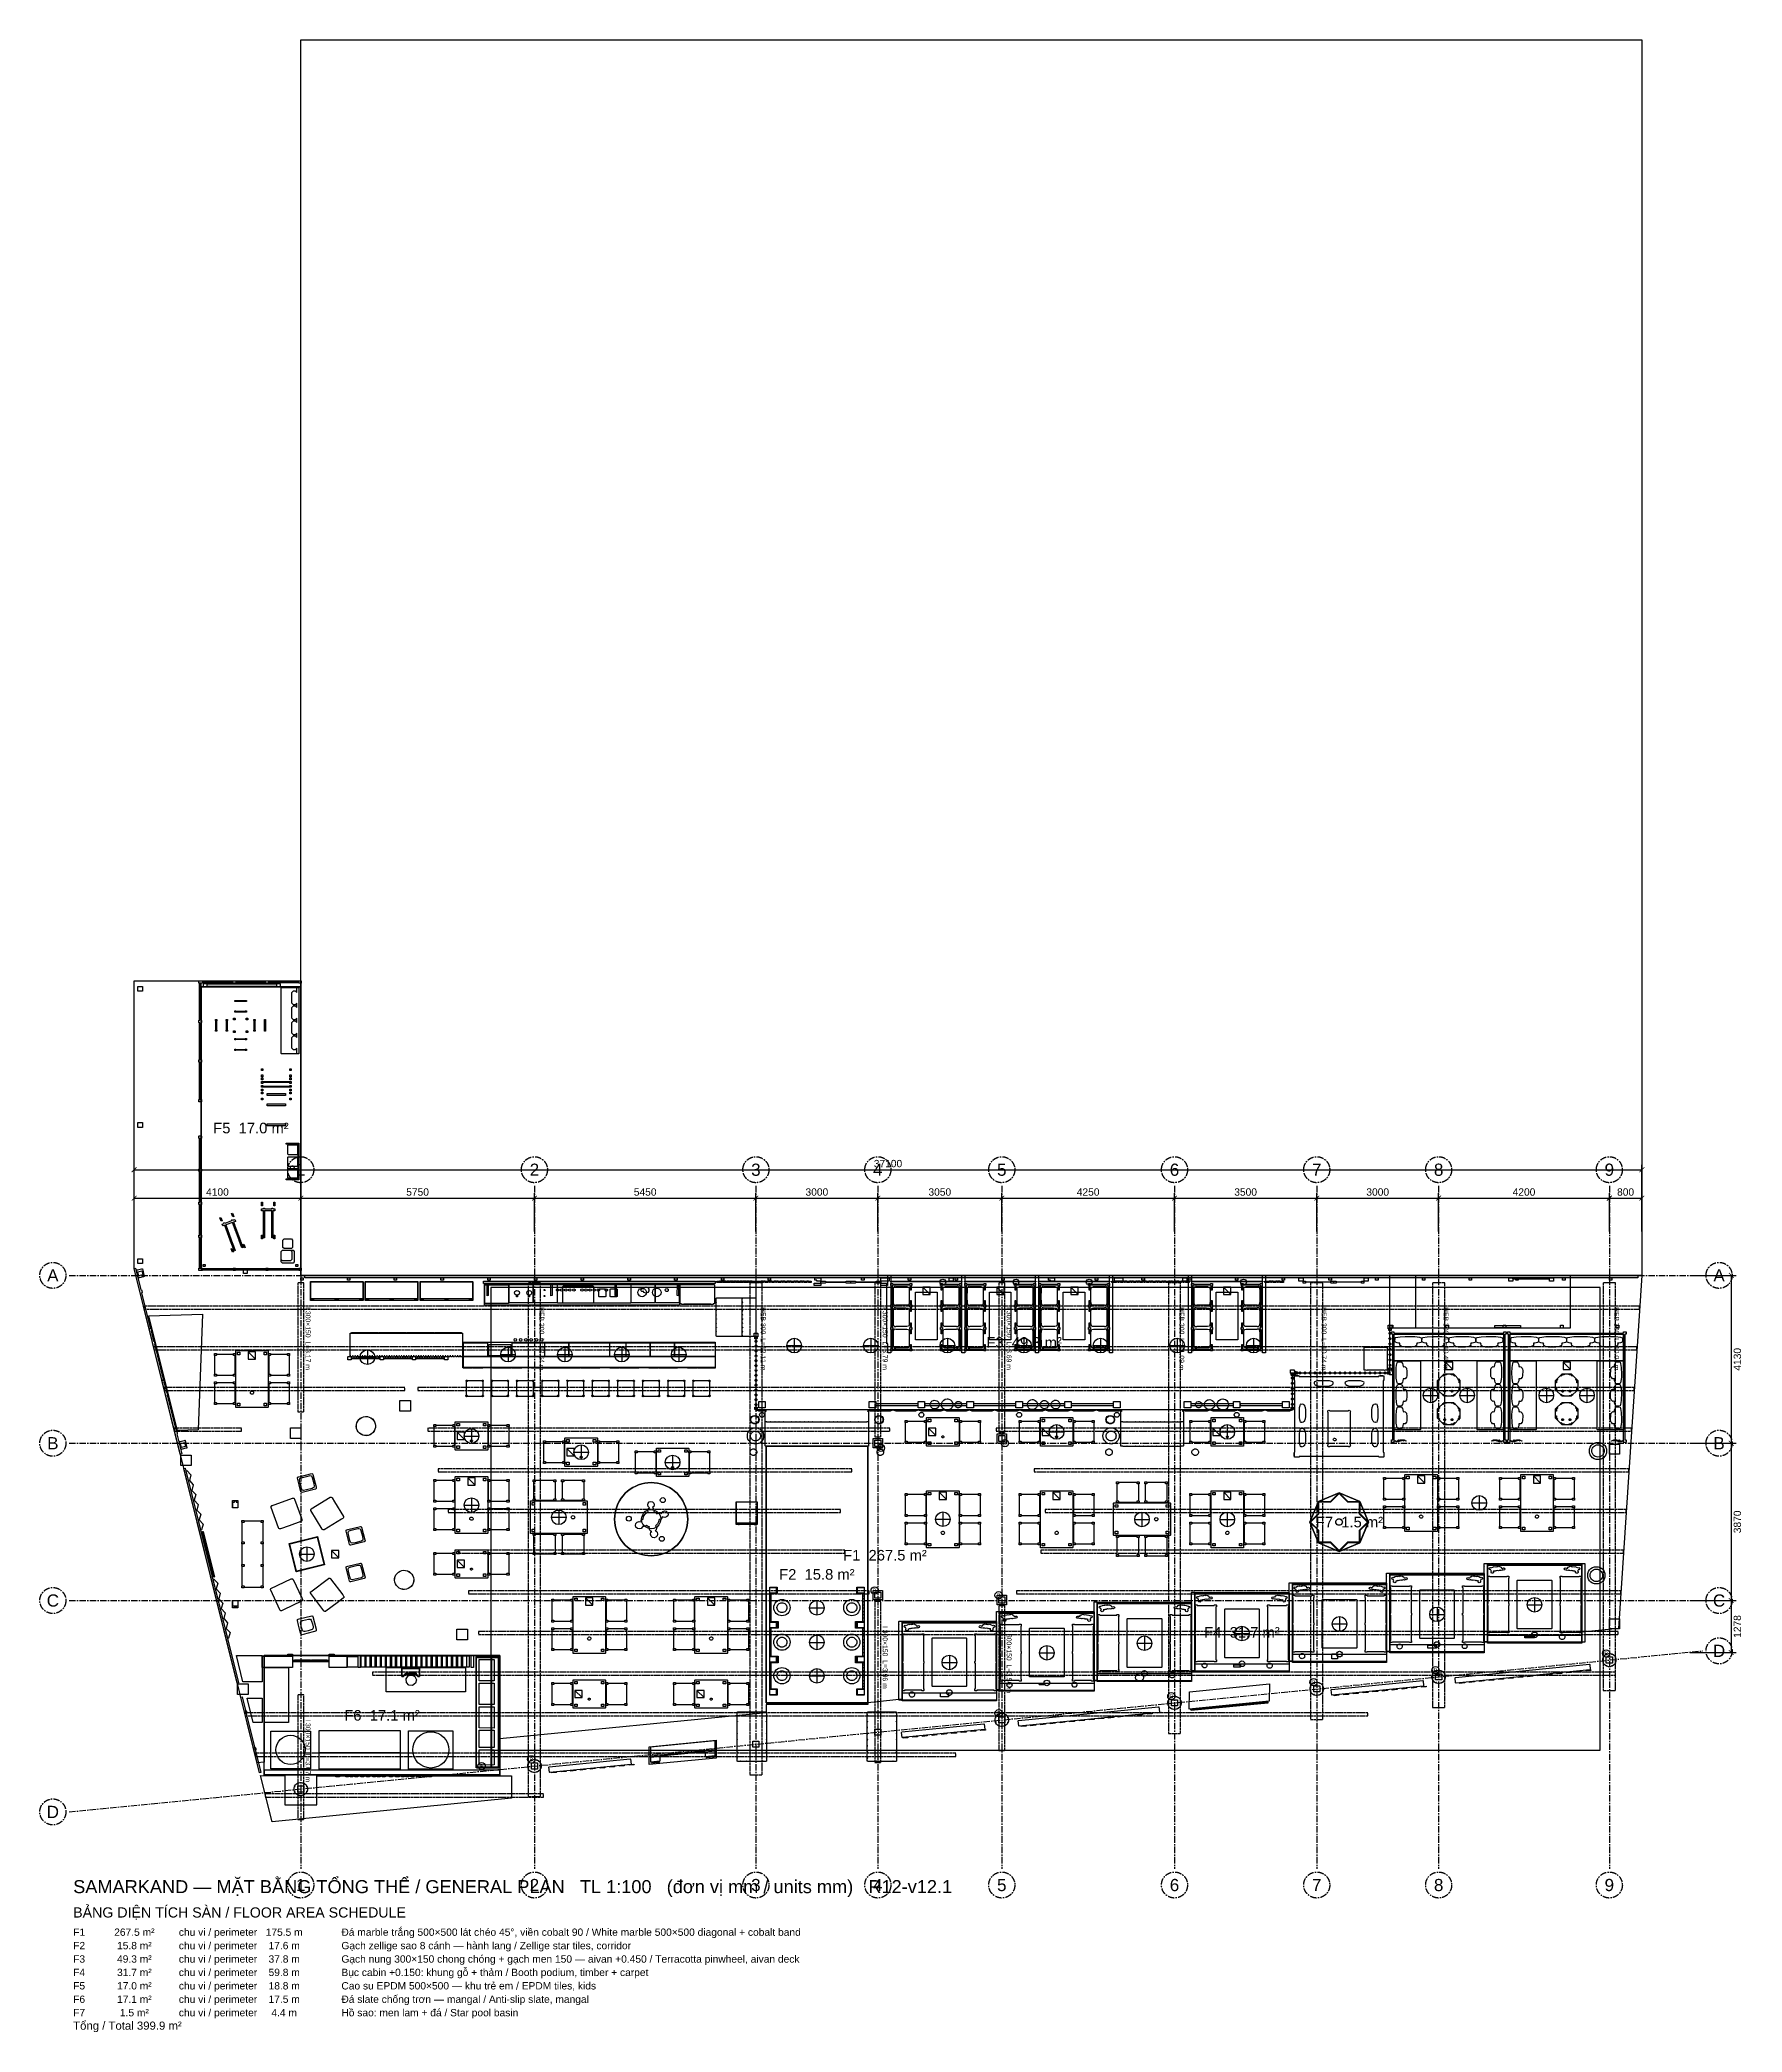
# Model space of a CAD drawing. Header units: millimetres. Extents: x -2320 to 44593, y -183000 to 30400.
# Drawn here: x -2320 to 39568, y -18620 to 30400 of the extents above; entities that cross this region are included whole.
import ezdxf
from ezdxf.enums import TextEntityAlignment as Align

# ---------------------------------------------------------------- set-up
doc = ezdxf.new("R2010")
doc.units = ezdxf.units.MM
doc.header["$LTSCALE"] = 50
doc.linetypes.add('CENTER', pattern=[5.08, 3.175, -0.635, 0.635, -0.635])
doc.linetypes.add('DASHED', pattern=[1.524, 1.27, -0.254])
for name, color, linetype in [('A-AIVAN', 40, 'Continuous'), ('A-BAR', 5, 'Continuous'), ('A-BLDG', 8, 'Continuous'), ('A-BOOTH', 30, 'Continuous'), ('A-CLNG', 150, 'Continuous'), ('A-CORR', 34, 'Continuous'), ('A-DIMS', 1, 'Continuous'), ('A-FACADE', 150, 'Continuous'), ('A-FLOR-F1', 2, 'Continuous'), ('A-FLOR-F2', 4, 'Continuous'), ('A-FLOR-F3', 30, 'Continuous'), ('A-FLOR-F4', 6, 'Continuous'), ('A-FLOR-F5', 50, 'Continuous'), ('A-FLOR-F6', 8, 'Continuous'), ('A-FLOR-F7', 140, 'Continuous'), ('A-FLOR-TEXT', 7, 'Continuous'), ('A-FURN', 3, 'Continuous'), ('A-FURN-BASE', 9, 'Continuous'), ('A-KIDS', 50, 'Continuous'), ('A-MANGAL', 12, 'Continuous'), ('A-MISC', 9, 'Continuous'), ('A-PLNT', 92, 'Continuous'), ('A-TENT', 60, 'Continuous'), ('A-TEXT', 7, 'Continuous'), ('A-WALL-CUT', 7, 'Continuous'), ('E-LITE', 1, 'Continuous'), ('E-POWR', 5, 'Continuous'), ('S-BEAM', 1, 'DASHED'), ('S-GRID', 8, 'CENTER'), ('S-PURL', 9, 'DASHED')]:
    doc.layers.add(name, color=color, linetype=linetype)
doc.styles.add('VN', font='arial.ttf')
doc.dimstyles.new('SMK', dxfattribs={"dimtxt": 180, "dimasz": 120, "dimexe": 120, "dimexo": 80, "dimgap": 60, "dimtad": 1, "dimdec": 0, "dimtxsty": 'VN', "dimblk": 'ARCHTICK', "dimcen": 2.5, "dimclrd": 1, "dimclre": 1, "dimclrt": 7, "dimazin": 3, "dimtfac": 1, "dimtmove": 0, "dimatfit": 3})

msp = doc.modelspace()

# ---------------------------------------------------------------- texts
at = {"layer": 'A-FLOR-TEXT', "style": 'VN'}
for s, p in [('F5  17.0 m²', (2875, 3625)), ('F3  49.3 m²', (21900, -1650)), ('F7  1.5 m²', (29905, -6070)), ('F1  267.5 m²', (18475, -6885.8)), ('F2  15.8 m²', (16800, -7356.8)), ('F4  31.7 m²', (27260, -8783.5)), ('F6  17.1 m²', (6100, -10825))]:
    msp.add_text(s, height=260, dxfattribs=at).set_placement(p, align=Align.MIDDLE_CENTER)
at = {"layer": 'A-TEXT', "style": 'VN'}
for s, height, p in [('SAMARKAND — MẶT BẰNG TỔNG THỂ / GENERAL PLAN   TL 1:100   (đơn vị mm / units mm)   R12-v12.1', 320, (-1500, -15200)), ('BẢNG DIỆN TÍCH SÀN / FLOOR AREA SCHEDULE', 250, (-1500, -15800)), ('F1', 180, (-1500, -16250)), ('   267.5 m²', 180, (-700, -16250)), ('chu vi / perimeter   175.5 m', 180, (1100, -16250)), ('Đá marble trắng 500×500 lát chéo 45°, viền cobalt 90 / White marble 500×500 diagonal + cobalt band', 180, (5100, -16250)), ('F2', 180, (-1500, -16580)), ('    15.8 m²', 180, (-700, -16580)), ('chu vi / perimeter    17.6 m', 180, (1100, -16580)), ('Gạch zellige sao 8 cánh — hành lang / Zellige star tiles, corridor', 180, (5100, -16580)), ('F3', 180, (-1500, -16910)), ('F4', 180, (-1500, -17240)), ('    49.3 m²', 180, (-700, -16910)), ('    31.7 m²', 180, (-700, -17240)), ('chu vi / perimeter    37.8 m', 180, (1100, -16910)), ('chu vi / perimeter    59.8 m', 180, (1100, -17240)), ('Gạch nung 300×150 chong chóng + gạch men 150 — aivan +0.450 / Terracotta pinwheel, aivan deck', 180, (5100, -16910)), ('Bục cabin +0.150: khung gỗ + thảm / Booth podium, timber + carpet', 180, (5100, -17240)), ('F5', 180, (-1500, -17570)), ('    17.0 m²', 180, (-700, -17570)), ('chu vi / perimeter    18.8 m', 180, (1100, -17570)), ('Cao su EPDM 500×500 — khu trẻ em / EPDM tiles, kids', 180, (5100, -17570)), ('F6', 180, (-1500, -17900)), ('F7', 180, (-1500, -18230)), ('    17.1 m²', 180, (-700, -17900)), ('     1.5 m²', 180, (-700, -18230)), ('chu vi / perimeter    17.5 m', 180, (1100, -17900)), ('chu vi / perimeter     4.4 m', 180, (1100, -18230)), ('Đá slate chống trơn — mangal / Anti-slip slate, mangal', 180, (5100, -17900)), ('Hồ sao: men lam + đá / Star pool basin', 180, (5100, -18230)), ('Tổng / Total 399.9 m²', 200, (-1500, -18560))]:
    msp.add_text(s, height=height, dxfattribs=at).set_placement(p)
at = {"layer": 'E-LITE', "style": 'VN'}
for p in [(18377, -4246), (21427, -4128), (18223, -7754), (21273, -7872), (36223, -9301), (32023, -9715), (29023, -10011), (21273, -10774), (25523, -10356), (8550, -12073), (9773, -11908)]:
    msp.add_text('B', height=100, dxfattribs=at).set_placement(p, align=Align.MIDDLE_CENTER)
at = {"layer": 'S-BEAM', "style": 'VN'}
for s, p in [('I 300×150  L=3.17 m', (4220, -780)), ('HEB 300  L=12.64 m', (9970, -780)), ('HEB 300  L=12.11 m', (15420, -780)), ('I 300×150  L=3.79 m', (18420, -780)), ('I 300×150  L=3.69 m', (21470, -780)), ('HEB 300  L=11.09 m', (25720, -780)), ('HEB 300  L=10.74 m', (29220, -780)), ('HEB 300  L=10.45 m', (32220, -780)), ('HEB 300  L=10.04 m', (36420, -780)), ('I 300×150  L=3.96 m', (18420, -8625)), ('I 300×150  L=3.56 m', (21470, -8730)), ('I 300×150  L=3.07 m', (4220, -10921))]:
    msp.add_text(s, height=120, rotation=-90, dxfattribs=at).set_placement(p)
at = {"layer": 'S-GRID', "style": 'VN'}
for s, p in [('1', (4100, 2600)), ('2', (9850, 2600)), ('3', (15300, 2600)), ('4', (18300, 2600)), ('5', (21350, 2600)), ('6', (25600, 2600)), ('7', (29100, 2600)), ('8', (32100, 2600)), ('9', (36300, 2600)), ('A', (-2000, 0)), ('A', (39000, 0)), ('B', (-2000, -4130)), ('B', (39000, -4130)), ('C', (-2000, -8000)), ('C', (39000, -8000)), ('D', (39000, -9238.3)), ('D', (-2000, -13200.9)), ('1', (4100, -15000)), ('2', (9850, -15000)), ('3', (15300, -15000)), ('4', (18300, -15000)), ('5', (21350, -15000)), ('6', (25600, -15000)), ('7', (29100, -15000)), ('8', (32100, -15000)), ('9', (36300, -15000))]:
    msp.add_text(s, height=300, dxfattribs=at).set_placement(p, align=Align.MIDDLE_CENTER)

# ---------------------------------------------------------------- blocks, each defined once
blk = doc.blocks.new('_ARCHTICK')
at = {"color": 0, "linetype": 'BYBLOCK', "const_width": 0.15}
blk.add_lwpolyline([(-0.5, -0.5), (0.5, 0.5)], dxfattribs=at)

# ---------------------------------------------------------------- dimensions: what is measured, and where the dimension line sits
at = {"layer": 'A-DIMS'}
for base, p1, p2 in [((0, 2600), (0, 1000), (37100, 1000)), ((0, 1900), (0, 1000), (4100, 1000)), ((4100, 1900), (4100, 1000), (9850, 1000)), ((9850, 1900), (9850, 1000), (15300, 1000)), ((15300, 1900), (15300, 1000), (18300, 1000)), ((18300, 1900), (18300, 1000), (21350, 1000)), ((21350, 1900), (21350, 1000), (25600, 1000)), ((25600, 1900), (25600, 1000), (29100, 1000)), ((29100, 1900), (29100, 1000), (32100, 1000)), ((32100, 1900), (32100, 1000), (36300, 1000)), ((36300, 1900), (36300, 1000), (37100, 1000))]:
    msp.add_linear_dim(base=base, p1=p1, p2=p2, dimstyle='SMK', dxfattribs=at).render()
for base, p1, p2 in [((39300, 0), (38200, 0), (38200, -4130)), ((39300, -4130), (38200, -4130), (38200, -8000)), ((39300, -8000), (38200, -8000), (38200, -9277.7))]:
    msp.add_linear_dim(base=base, p1=p1, p2=p2, angle=90, dimstyle='SMK', dxfattribs=at).render()

# ---------------------------------------------------------------- linework, layer by layer
at = {"layer": 'A-AIVAN'}
for points in [[(2695.7, 133.6), (2777.7, 133.6), (2781.7, 129.6), (2781.7, 47.6), (2777.7, 43.6), (2695.7, 43.6), (2691.7, 47.6), (2691.7, 129.6)], [(18543, -213), (18543, 7), (18617, 7), (18617, -1907), (18543, -1907), (18543, -1687), (18524, -1687), (18518, -1675), (18518, -225), (18524, -213)], [(20437, 7), (20437, -1907), (20363, -1907), (20363, 7)], [(22257, 7), (22257, -1907), (22183, -1907), (22183, 7)], [(24077, 7), (24077, -1907), (24003, -1907), (24003, 7)], [(26017, 7), (26017, -1907), (25943, -1907), (25943, 7)], [(27837, 7), (27837, -1907), (27763, -1907), (27763, 7)], [(30900, -1300), (30900, 0), (31533.7, 0), (31533.7, -1300)], [(14419.9, -175), (14340, -175), (14340, -140), (15280, -140), (15280, -175), (15220, -175), (15220, -145), (15219.9, -175), (15180.1, -175), (15180.1, -145), (15179.9, -175), (15160.1, -175), (15160.1, -145), (15147, -145), (15147, -175), (15133, -175), (15133, -145), (15119.9, -145), (15119.9, -175), (15100.1, -175), (15100.1, -145), (15099.9, -175), (15060.1, -175), (15060.1, -145), (15059.9, -175), (15020.1, -175), (15020.1, -145), (15019.9, -175), (15000.1, -175), (15000.1, -145), (14987, -145), (14987, -175), (14973, -175), (14973, -145), (14959.9, -145), (14959.9, -175), (14940.1, -175), (14940.1, -145), (14939.9, -175), (14900.1, -175), (14900.1, -145), (14899.9, -175), (14860.1, -175), (14860.1, -145), (14859.9, -175), (14840.1, -175), (14840.1, -145), (14827, -145), (14827, -175), (14813, -175), (14813, -145), (14799.9, -145), (14799.9, -175), (14780.1, -175), (14780.1, -145), (14779.9, -175), (14740.1, -175), (14740.1, -145), (14739.9, -175), (14700.1, -175), (14700.1, -145), (14699.9, -175), (14680.1, -175), (14680.1, -145), (14667, -145), (14667, -175), (14653, -175), (14653, -145), (14639.9, -145), (14639.9, -175), (14620.1, -175), (14620.1, -145), (14619.9, -175), (14580.1, -175), (14580.1, -145), (14579.9, -175), (14540.1, -175), (14540.1, -145), (14539.9, -175), (14520.1, -175), (14520.1, -145), (14507, -145), (14507, -175), (14493, -175), (14493, -145), (14479.9, -145), (14479.9, -175), (14460.1, -175), (14460.1, -145), (14459.9, -175), (14420.1, -175), (14420.1, -145)], [(15429.9, -175), (15320, -175), (15320, -140), (16660, -140), (16660, -175), (16593, -175), (16593, -145), (16549.9, -145), (16549.9, -175), (16490.1, -175), (16490.1, -145), (16447, -145), (16447, -175), (16433, -175), (16433, -145), (16389.9, -145), (16389.9, -175), (16330.1, -175), (16330.1, -145), (16287, -145), (16287, -175), (16273, -175), (16273, -145), (16229.9, -145), (16229.9, -175), (16170.1, -175), (16170.1, -145), (16127, -145), (16127, -175), (16113, -175), (16113, -145), (16069.9, -145), (16069.9, -175), (16010.1, -175), (16010.1, -145), (15967, -145), (15967, -175), (15953, -175), (15953, -145), (15909.9, -145), (15909.9, -175), (15850.1, -175), (15850.1, -145), (15807, -145), (15807, -175), (15793, -175), (15793, -145), (15749.9, -145), (15749.9, -175), (15690.1, -175), (15690.1, -145), (15647, -145), (15647, -175), (15633, -175), (15633, -145), (15589.9, -145), (15589.9, -175), (15530.1, -175), (15530.1, -145), (15487, -145), (15487, -175), (15473, -175), (15473, -145), (15429.9, -145)], [(18665, -200), (18669, -204), (18669, -217), (18671, -214), (19087, -214), (19089, -217), (19089, -204), (19093, -200), (19135, -200), (19139, -204), (19139, -246), (19135, -250), (19123, -250), (19123, -360.3), (19105, -360.3), (19105, -250), (19093, -250), (19089, -246), (19089, -233), (19087, -243), (18671, -243), (18669, -233), (18669, -246), (18665, -250), (18653, -250), (18654, -728.3), (18665, -728.3), (18669, -732.3), (18669, -774.3), (18665, -778.3), (18654, -778.3), (18654, -1281.7), (18665, -1281.7), (18669, -1285.7), (18669, -1327.7), (18665, -1331.7), (18654, -1331.7), (18653, -1810), (18665, -1810), (18669, -1814), (18669, -1827), (18671, -1817), (19087, -1817), (19089, -1827), (19089, -1814), (19093, -1810), (19105, -1810), (19105, -1699.7), (19123, -1699.7), (19123, -1810), (19135, -1810), (19139, -1814), (19139, -1856), (19135, -1860), (19093, -1860), (19089, -1856), (19089, -1843), (19087, -1846), (18671, -1846), (18669, -1843), (18669, -1856), (18665, -1860), (18623, -1860), (18619, -1856), (18619, -1814), (18623, -1810), (18635, -1810), (18635, -1807), (18632, -1807), (18632, -1331.7), (18623, -1331.7), (18619, -1327.7), (18619, -1285.7), (18623, -1281.7), (18632, -1281.7), (18632, -778.3), (18623, -778.3), (18619, -774.3), (18619, -732.3), (18623, -728.3), (18632, -728.3), (18632, -253), (18635, -253), (18635, -250), (18623, -250), (18619, -246), (18619, -204), (18623, -200)], [(18620, -155), (18620, -140), (20370, -140), (20370, -155)], [(18701.4, -276), (18710.8, -270.2), (18726.2, -268.1), (18741.6, -272.4), (18745.7, -277.1), (18905.9, -274.6), (19013.4, -277.2), (19052.3, -286), (19066, -302.1), (19070, -316.2), (19074.8, -379.4), (19074.8, -632.6), (19070, -695.8), (19066, -709.9), (19052.3, -726), (19040.3, -730.7), (18986.6, -736.4), (18745.7, -734.9), (18741.6, -739.6), (18726.2, -743.9), (18710.8, -741.8), (18701.5, -736.4), (18688, -695.8), (18684.5, -664.2), (18682.3, -537.6), (18684.5, -347.8), (18688, -316.2)], [(19756, -1586), (19224, -1586), (19224, -414), (19756, -414)], [(19893, -214), (20309, -214), (20311, -217), (20311, -204), (20315, -200), (20357, -200), (20361, -204), (20361, -246), (20357, -250), (20345, -250), (20345, -253), (20348, -253), (20348, -728.3), (20357, -728.3), (20361, -732.3), (20361, -774.3), (20357, -778.3), (20348, -778.3), (20348, -1281.7), (20357, -1281.7), (20361, -1285.7), (20361, -1327.7), (20357, -1331.7), (20348, -1331.7), (20348, -1807), (20345, -1807), (20345, -1810), (20357, -1810), (20361, -1814), (20361, -1856), (20357, -1860), (20315, -1860), (20311, -1856), (20311, -1843), (20309, -1846), (19893, -1846), (19891, -1843), (19891, -1856), (19887, -1860), (19845, -1860), (19841, -1856), (19841, -1814), (19845, -1810), (19857, -1810), (19857, -1699.7), (19875, -1699.7), (19875, -1810), (19887, -1810), (19891, -1814), (19891, -1827), (19893, -1817), (20309, -1817), (20311, -1827), (20311, -1814), (20315, -1810), (20327, -1810), (20326, -1331.7), (20315, -1331.7), (20311, -1327.7), (20311, -1285.7), (20315, -1281.7), (20326, -1281.7), (20326, -778.3), (20315, -778.3), (20311, -774.3), (20311, -732.3), (20315, -728.3), (20326, -728.3), (20327, -250), (20315, -250), (20311, -246), (20311, -233), (20309, -243), (19893, -243), (19891, -233), (19891, -246), (19887, -250), (19875, -250), (19875, -360.3), (19857, -360.3), (19857, -250), (19845, -250), (19841, -246), (19841, -204), (19845, -200), (19887, -200), (19891, -204), (19891, -217)], [(20127.9, -274.6), (20234.3, -277.1), (20244.6, -269.9), (20263, -268.6), (20278.5, -275.6), (20288, -302.1), (20292, -316.2), (20296.8, -379.4), (20296.8, -632.6), (20292, -695.8), (20278.5, -736.4), (20269.2, -741.8), (20256.9, -743.9), (20241.5, -741), (20234.3, -734.9), (19993.4, -736.4), (19939.7, -730.7), (19927.7, -726), (19914, -709.9), (19910, -695.8), (19905.2, -632.6), (19905.2, -379.4), (19910, -316.2), (19914, -302.1), (19927.7, -286), (19966.6, -277.2)], [(20430, -155), (20430, -140), (22190, -140), (22190, -155)], [(20485, -200), (20489, -204), (20489, -217), (20491, -214), (20907, -214), (20909, -217), (20909, -204), (20913, -200), (20955, -200), (20959, -204), (20959, -246), (20955, -250), (20943, -250), (20943, -360.3), (20925, -360.3), (20925, -250), (20913, -250), (20909, -246), (20909, -233), (20907, -243), (20491, -243), (20489, -233), (20489, -246), (20485, -250), (20473, -250), (20474, -728.3), (20485, -728.3), (20489, -732.3), (20489, -774.3), (20485, -778.3), (20474, -778.3), (20474, -1281.7), (20485, -1281.7), (20489, -1285.7), (20489, -1327.7), (20485, -1331.7), (20474, -1331.7), (20473, -1810), (20485, -1810), (20489, -1814), (20489, -1827), (20491, -1817), (20907, -1817), (20909, -1827), (20909, -1814), (20913, -1810), (20925, -1810), (20925, -1699.7), (20943, -1699.7), (20943, -1810), (20955, -1810), (20959, -1814), (20959, -1856), (20955, -1860), (20913, -1860), (20909, -1856), (20909, -1843), (20907, -1846), (20491, -1846), (20489, -1843), (20489, -1856), (20485, -1860), (20443, -1860), (20439, -1856), (20439, -1814), (20443, -1810), (20455, -1810), (20455, -1807), (20452, -1807), (20452, -1331.7), (20443, -1331.7), (20439, -1327.7), (20439, -1285.7), (20443, -1281.7), (20452, -1281.7), (20452, -778.3), (20443, -778.3), (20439, -774.3), (20439, -732.3), (20443, -728.3), (20452, -728.3), (20452, -253), (20455, -253), (20455, -250), (20443, -250), (20439, -246), (20439, -204), (20443, -200)], [(20521.4, -276), (20530.8, -270.2), (20546.2, -268.1), (20561.6, -272.4), (20565.7, -277.1), (20725.9, -274.6), (20833.4, -277.2), (20872.3, -286), (20886, -302.1), (20890, -316.2), (20894.8, -379.4), (20894.8, -632.6), (20890, -695.8), (20886, -709.9), (20872.3, -726), (20860.3, -730.7), (20806.6, -736.4), (20565.7, -734.9), (20561.6, -739.6), (20546.2, -743.9), (20530.8, -741.8), (20521.5, -736.4), (20508, -695.8), (20504.5, -664.2), (20502.3, -537.6), (20504.5, -347.8), (20508, -316.2)], [(21576, -1586), (21044, -1586), (21044, -414), (21576, -414)], [(21713, -214), (22129, -214), (22131, -217), (22131, -204), (22135, -200), (22177, -200), (22181, -204), (22181, -246), (22177, -250), (22165, -250), (22165, -253), (22168, -253), (22168, -728.3), (22177, -728.3), (22181, -732.3), (22181, -774.3), (22177, -778.3), (22168, -778.3), (22168, -1281.7), (22177, -1281.7), (22181, -1285.7), (22181, -1327.7), (22177, -1331.7), (22168, -1331.7), (22168, -1807), (22165, -1807), (22165, -1810), (22177, -1810), (22181, -1814), (22181, -1856), (22177, -1860), (22135, -1860), (22131, -1856), (22131, -1843), (22129, -1846), (21713, -1846), (21711, -1843), (21711, -1856), (21707, -1860), (21665, -1860), (21661, -1856), (21661, -1814), (21665, -1810), (21677, -1810), (21677, -1699.7), (21695, -1699.7), (21695, -1810), (21707, -1810), (21711, -1814), (21711, -1827), (21713, -1817), (22129, -1817), (22131, -1827), (22131, -1814), (22135, -1810), (22147, -1810), (22146, -1331.7), (22135, -1331.7), (22131, -1327.7), (22131, -1285.7), (22135, -1281.7), (22146, -1281.7), (22146, -778.3), (22135, -778.3), (22131, -774.3), (22131, -732.3), (22135, -728.3), (22146, -728.3), (22147, -250), (22135, -250), (22131, -246), (22131, -233), (22129, -243), (21713, -243), (21711, -233), (21711, -246), (21707, -250), (21695, -250), (21695, -360.3), (21677, -360.3), (21677, -250), (21665, -250), (21661, -246), (21661, -204), (21665, -200), (21707, -200), (21711, -204), (21711, -217)], [(21947.9, -274.6), (22054.3, -277.1), (22064.6, -269.9), (22083, -268.6), (22098.5, -275.6), (22108, -302.1), (22112, -316.2), (22116.8, -379.4), (22116.8, -632.6), (22112, -695.8), (22098.5, -736.4), (22089.2, -741.8), (22076.9, -743.9), (22061.5, -741), (22054.3, -734.9), (21813.4, -736.4), (21759.7, -730.7), (21747.7, -726), (21734, -709.9), (21730, -695.8), (21725.2, -632.6), (21725.2, -379.4), (21730, -316.2), (21734, -302.1), (21747.7, -286), (21786.6, -277.2)], [(22250, -155), (22250, -140), (24010, -140), (24010, -155)], [(22305, -200), (22309, -204), (22309, -217), (22311, -214), (22727, -214), (22729, -217), (22729, -204), (22733, -200), (22775, -200), (22779, -204), (22779, -246), (22775, -250), (22763, -250), (22763, -360.3), (22745, -360.3), (22745, -250), (22733, -250), (22729, -246), (22729, -233), (22727, -243), (22311, -243), (22309, -233), (22309, -246), (22305, -250), (22293, -250), (22294, -728.3), (22305, -728.3), (22309, -732.3), (22309, -774.3), (22305, -778.3), (22294, -778.3), (22294, -1281.7), (22305, -1281.7), (22309, -1285.7), (22309, -1327.7), (22305, -1331.7), (22294, -1331.7), (22293, -1810), (22305, -1810), (22309, -1814), (22309, -1827), (22311, -1817), (22727, -1817), (22729, -1827), (22729, -1814), (22733, -1810), (22745, -1810), (22745, -1699.7), (22763, -1699.7), (22763, -1810), (22775, -1810), (22779, -1814), (22779, -1856), (22775, -1860), (22733, -1860), (22729, -1856), (22729, -1843), (22727, -1846), (22311, -1846), (22309, -1843), (22309, -1856), (22305, -1860), (22263, -1860), (22259, -1856), (22259, -1814), (22263, -1810), (22275, -1810), (22275, -1807), (22272, -1807), (22272, -1331.7), (22263, -1331.7), (22259, -1327.7), (22259, -1285.7), (22263, -1281.7), (22272, -1281.7), (22272, -778.3), (22263, -778.3), (22259, -774.3), (22259, -732.3), (22263, -728.3), (22272, -728.3), (22272, -253), (22275, -253), (22275, -250), (22263, -250), (22259, -246), (22259, -204), (22263, -200)], [(22341.4, -276), (22350.8, -270.2), (22366.2, -268.1), (22381.6, -272.4), (22385.7, -277.1), (22545.9, -274.6), (22653.4, -277.2), (22692.3, -286), (22706, -302.1), (22710, -316.2), (22714.8, -379.4), (22714.8, -632.6), (22710, -695.8), (22706, -709.9), (22692.3, -726), (22680.3, -730.7), (22626.6, -736.4), (22385.7, -734.9), (22381.6, -739.6), (22366.2, -743.9), (22350.8, -741.8), (22341.5, -736.4), (22328, -695.8), (22324.5, -664.2), (22322.3, -537.6), (22324.5, -347.8), (22328, -316.2)], [(23396, -1586), (22864, -1586), (22864, -414), (23396, -414)], [(23533, -214), (23949, -214), (23951, -217), (23951, -204), (23955, -200), (23997, -200), (24001, -204), (24001, -246), (23997, -250), (23985, -250), (23985, -253), (23988, -253), (23988, -728.3), (23997, -728.3), (24001, -732.3), (24001, -774.3), (23997, -778.3), (23988, -778.3), (23988, -1281.7), (23997, -1281.7), (24001, -1285.7), (24001, -1327.7), (23997, -1331.7), (23988, -1331.7), (23988, -1807), (23985, -1807), (23985, -1810), (23997, -1810), (24001, -1814), (24001, -1856), (23997, -1860), (23955, -1860), (23951, -1856), (23951, -1843), (23949, -1846), (23533, -1846), (23531, -1843), (23531, -1856), (23527, -1860), (23485, -1860), (23481, -1856), (23481, -1814), (23485, -1810), (23497, -1810), (23497, -1699.7), (23515, -1699.7), (23515, -1810), (23527, -1810), (23531, -1814), (23531, -1827), (23533, -1817), (23949, -1817), (23951, -1827), (23951, -1814), (23955, -1810), (23967, -1810), (23966, -1331.7), (23955, -1331.7), (23951, -1327.7), (23951, -1285.7), (23955, -1281.7), (23966, -1281.7), (23966, -778.3), (23955, -778.3), (23951, -774.3), (23951, -732.3), (23955, -728.3), (23966, -728.3), (23967, -250), (23955, -250), (23951, -246), (23951, -233), (23949, -243), (23533, -243), (23531, -233), (23531, -246), (23527, -250), (23515, -250), (23515, -360.3), (23497, -360.3), (23497, -250), (23485, -250), (23481, -246), (23481, -204), (23485, -200), (23527, -200), (23531, -204), (23531, -217)], [(23767.9, -274.6), (23874.3, -277.1), (23884.6, -269.9), (23903, -268.6), (23918.5, -275.6), (23928, -302.1), (23932, -316.2), (23936.8, -379.4), (23936.8, -632.6), (23932, -695.8), (23918.5, -736.4), (23909.2, -741.8), (23896.9, -743.9), (23881.5, -741), (23874.3, -734.9), (23633.4, -736.4), (23579.7, -730.7), (23567.7, -726), (23554, -709.9), (23550, -695.8), (23545.2, -632.6), (23545.2, -379.4), (23550, -316.2), (23554, -302.1), (23567.7, -286), (23606.6, -277.2)], [(24169.9, -175), (24060, -175), (24060, -140), (25960, -140), (25960, -175), (25870.1, -175), (25870.1, -145), (25827, -145), (25827, -175), (25813, -175), (25813, -145), (25769.9, -145), (25769.9, -175), (25710.1, -175), (25710.1, -145), (25667, -145), (25667, -175), (25653, -175), (25653, -145), (25609.9, -145), (25609.9, -175), (25550.1, -175), (25550.1, -145), (25507, -145), (25507, -175), (25493, -175), (25493, -145), (25449.9, -145), (25449.9, -175), (25390.1, -175), (25390.1, -145), (25347, -145), (25347, -175), (25333, -175), (25333, -145), (25289.9, -145), (25289.9, -175), (25230.1, -175), (25230.1, -145), (25187, -145), (25187, -175), (25173, -175), (25173, -145), (25129.9, -145), (25129.9, -175), (25070.1, -175), (25070.1, -145), (25027, -145), (25027, -175), (25013, -175), (25013, -145), (24969.9, -145), (24969.9, -175), (24910.1, -175), (24910.1, -145), (24867, -145), (24867, -175), (24853, -175), (24853, -145), (24809.9, -145), (24809.9, -175), (24750.1, -175), (24750.1, -145), (24707, -145), (24707, -175), (24693, -175), (24693, -145), (24649.9, -145), (24649.9, -175), (24590.1, -175), (24590.1, -145), (24547, -145), (24547, -175), (24533, -175), (24533, -145), (24489.9, -145), (24489.9, -175), (24430.1, -175), (24430.1, -145), (24387, -145), (24387, -175), (24373, -175), (24373, -145), (24329.9, -145), (24329.9, -175), (24270.1, -175), (24270.1, -145), (24227, -145), (24227, -175), (24213, -175), (24213, -145), (24169.9, -145)], [(26010, -155), (26010, -140), (27770, -140), (27770, -155)], [(26065, -200), (26069, -204), (26069, -217), (26071, -214), (26487, -214), (26489, -217), (26489, -204), (26493, -200), (26535, -200), (26539, -204), (26539, -246), (26535, -250), (26523, -250), (26523, -360.3), (26505, -360.3), (26505, -250), (26493, -250), (26489, -246), (26489, -233), (26487, -243), (26071, -243), (26069, -233), (26069, -246), (26065, -250), (26053, -250), (26054, -728.3), (26065, -728.3), (26069, -732.3), (26069, -774.3), (26065, -778.3), (26054, -778.3), (26054, -1281.7), (26065, -1281.7), (26069, -1285.7), (26069, -1327.7), (26065, -1331.7), (26054, -1331.7), (26053, -1810), (26065, -1810), (26069, -1814), (26069, -1827), (26071, -1817), (26487, -1817), (26489, -1827), (26489, -1814), (26493, -1810), (26505, -1810), (26505, -1699.7), (26523, -1699.7), (26523, -1810), (26535, -1810), (26539, -1814), (26539, -1856), (26535, -1860), (26493, -1860), (26489, -1856), (26489, -1843), (26487, -1846), (26071, -1846), (26069, -1843), (26069, -1856), (26065, -1860), (26023, -1860), (26019, -1856), (26019, -1814), (26023, -1810), (26035, -1810), (26035, -1807), (26032, -1807), (26032, -1331.7), (26023, -1331.7), (26019, -1327.7), (26019, -1285.7), (26023, -1281.7), (26032, -1281.7), (26032, -778.3), (26023, -778.3), (26019, -774.3), (26019, -732.3), (26023, -728.3), (26032, -728.3), (26032, -253), (26035, -253), (26035, -250), (26023, -250), (26019, -246), (26019, -204), (26023, -200)], [(26101.4, -276), (26110.8, -270.2), (26126.2, -268.1), (26141.6, -272.4), (26145.7, -277.1), (26305.9, -274.6), (26413.4, -277.2), (26452.3, -286), (26466, -302.1), (26470, -316.2), (26474.8, -379.4), (26474.8, -632.6), (26470, -695.8), (26466, -709.9), (26452.3, -726), (26440.3, -730.7), (26386.6, -736.4), (26145.7, -734.9), (26141.6, -739.6), (26126.2, -743.9), (26110.8, -741.8), (26101.5, -736.4), (26088, -695.8), (26084.5, -664.2), (26082.3, -537.6), (26084.5, -347.8), (26088, -316.2)], [(27156, -1586), (26624, -1586), (26624, -414), (27156, -414)], [(27293, -214), (27709, -214), (27711, -217), (27711, -204), (27715, -200), (27757, -200), (27761, -204), (27761, -246), (27757, -250), (27745, -250), (27745, -253), (27748, -253), (27748, -728.3), (27757, -728.3), (27761, -732.3), (27761, -774.3), (27757, -778.3), (27748, -778.3), (27748, -1281.7), (27757, -1281.7), (27761, -1285.7), (27761, -1327.7), (27757, -1331.7), (27748, -1331.7), (27748, -1807), (27745, -1807), (27745, -1810), (27757, -1810), (27761, -1814), (27761, -1856), (27757, -1860), (27715, -1860), (27711, -1856), (27711, -1843), (27709, -1846), (27293, -1846), (27291, -1843), (27291, -1856), (27287, -1860), (27245, -1860), (27241, -1856), (27241, -1814), (27245, -1810), (27257, -1810), (27257, -1699.7), (27275, -1699.7), (27275, -1810), (27287, -1810), (27291, -1814), (27291, -1827), (27293, -1817), (27709, -1817), (27711, -1827), (27711, -1814), (27715, -1810), (27727, -1810), (27726, -1331.7), (27715, -1331.7), (27711, -1327.7), (27711, -1285.7), (27715, -1281.7), (27726, -1281.7), (27726, -778.3), (27715, -778.3), (27711, -774.3), (27711, -732.3), (27715, -728.3), (27726, -728.3), (27727, -250), (27715, -250), (27711, -246), (27711, -233), (27709, -243), (27293, -243), (27291, -233), (27291, -246), (27287, -250), (27275, -250), (27275, -360.3), (27257, -360.3), (27257, -250), (27245, -250), (27241, -246), (27241, -204), (27245, -200), (27287, -200), (27291, -204), (27291, -217)], [(27527.9, -274.6), (27634.3, -277.1), (27644.6, -269.9), (27663, -268.6), (27678.5, -275.6), (27688, -302.1), (27692, -316.2), (27696.8, -379.4), (27696.8, -632.6), (27692, -695.8), (27678.5, -736.4), (27669.2, -741.8), (27656.9, -743.9), (27641.5, -741), (27634.3, -734.9), (27393.4, -736.4), (27339.7, -730.7), (27327.7, -726), (27314, -709.9), (27310, -695.8), (27305.2, -632.6), (27305.2, -379.4), (27310, -316.2), (27314, -302.1), (27327.7, -286), (27366.6, -277.2)], [(27929.9, -175), (27820, -175), (27820, -140), (28280, -140), (28280, -175), (28190.1, -175), (28190.1, -145), (28147, -145), (28147, -175), (28133, -175), (28133, -145), (28089.9, -145), (28089.9, -175), (28030.1, -175), (28030.1, -145), (27987, -145), (27987, -175), (27973, -175), (27973, -145), (27929.9, -145)], [(14974.7, -661.5), (14964.7, -659.5), (14964.7, -563.5), (14966.7, -561.5), (14976.7, -563.5), (14976.7, -550), (15300, -550), (15300, -1500), (14976.7, -1500), (14976.7, -1483.5), (14974.7, -1485.5), (14964.7, -1483.5), (14964.7, -1387.5), (14966.7, -1385.5), (14976.7, -1387.5), (14976.7, -1380.5), (14974.7, -1382.5), (14964.7, -1380.5), (14964.7, -1284.5), (14966.7, -1282.5), (14976.7, -1284.5), (14976.7, -1277.5), (14974.7, -1279.5), (14964.7, -1277.5), (14964.7, -1181.5), (14966.7, -1179.5), (14976.7, -1181.5), (14976.7, -1174.5), (14974.7, -1176.5), (14964.7, -1174.5), (14964.7, -1078.5), (14966.7, -1076.5), (14976.7, -1078.5), (14976.7, -1071.5), (14974.7, -1073.5), (14964.7, -1071.5), (14964.7, -975.5), (14966.7, -973.5), (14976.7, -975.5), (14976.7, -968.5), (14974.7, -970.5), (14964.7, -968.5), (14964.7, -872.5), (14966.7, -870.5), (14976.7, -872.5), (14976.7, -865.5), (14974.7, -867.5), (14964.7, -865.5), (14964.7, -769.5), (14966.7, -767.5), (14976.7, -769.5), (14976.7, -762.5), (14974.7, -764.5), (14964.7, -762.5), (14964.7, -666.5), (14966.7, -664.5), (14976.7, -666.5), (14976.7, -659.5)], [(18825.2, -1261.3), (18745.7, -1258.9), (18741.6, -1263.6), (18729.3, -1267.5), (18710.8, -1265.8), (18701.5, -1260.4), (18688, -1219.8), (18682.6, -1124.9), (18683.2, -903.4), (18688, -840.2), (18701.5, -799.6), (18710.8, -794.2), (18723.1, -792.1), (18738.5, -795), (18745.7, -801.1), (18986.6, -799.6), (19040.3, -805.3), (19052.3, -810), (19066, -826.1), (19070, -840.2), (19074.8, -903.4), (19074.8, -1156.6), (19070, -1219.8), (19066, -1233.9), (19052.3, -1250), (19013.4, -1258.8)], [(19093, -778.3), (19089, -774.3), (19089, -732.3), (19093, -728.3), (19105, -728.3), (19105, -618), (19123, -618), (19123, -728.3), (19135, -728.3), (19139, -732.3), (19139, -774.3), (19135, -778.3), (19123, -778.3), (19123, -889.9), (19105, -889.9), (19105, -778.3)], [(19875, -778.3), (19875, -889.9), (19857, -889.9), (19857, -778.3), (19845, -778.3), (19841, -774.3), (19841, -732.3), (19845, -728.3), (19857, -728.3), (19857, -618), (19875, -618), (19875, -728.3), (19887, -728.3), (19891, -732.3), (19891, -774.3), (19887, -778.3)], [(20127.9, -798.6), (20234.3, -801.1), (20244.6, -793.9), (20263, -792.6), (20278.5, -799.6), (20288, -826.1), (20292, -840.2), (20296.8, -903.4), (20296.8, -1156.6), (20292, -1219.8), (20278.5, -1260.4), (20269.2, -1265.8), (20256.9, -1267.9), (20241.5, -1265), (20234.3, -1258.9), (19993.4, -1260.4), (19939.7, -1254.7), (19927.7, -1250), (19914, -1233.9), (19910, -1219.8), (19905.2, -1156.6), (19905.2, -903.4), (19910, -840.2), (19914, -826.1), (19927.7, -810), (19966.6, -801.2)], [(20645.2, -1261.3), (20565.7, -1258.9), (20561.6, -1263.6), (20549.3, -1267.5), (20530.8, -1265.8), (20521.5, -1260.4), (20508, -1219.8), (20502.6, -1124.9), (20503.2, -903.4), (20508, -840.2), (20521.5, -799.6), (20530.8, -794.2), (20543.1, -792.1), (20558.5, -795), (20565.7, -801.1), (20806.6, -799.6), (20860.3, -805.3), (20872.3, -810), (20886, -826.1), (20890, -840.2), (20894.8, -903.4), (20894.8, -1156.6), (20890, -1219.8), (20886, -1233.9), (20872.3, -1250), (20833.4, -1258.8)], [(20913, -778.3), (20909, -774.3), (20909, -732.3), (20913, -728.3), (20925, -728.3), (20925, -618), (20943, -618), (20943, -728.3), (20955, -728.3), (20959, -732.3), (20959, -774.3), (20955, -778.3), (20943, -778.3), (20943, -889.9), (20925, -889.9), (20925, -778.3)], [(21695, -778.3), (21695, -889.9), (21677, -889.9), (21677, -778.3), (21665, -778.3), (21661, -774.3), (21661, -732.3), (21665, -728.3), (21677, -728.3), (21677, -618), (21695, -618), (21695, -728.3), (21707, -728.3), (21711, -732.3), (21711, -774.3), (21707, -778.3)], [(21947.9, -798.6), (22054.3, -801.1), (22064.6, -793.9), (22083, -792.6), (22098.5, -799.6), (22108, -826.1), (22112, -840.2), (22116.8, -903.4), (22116.8, -1156.6), (22112, -1219.8), (22098.5, -1260.4), (22089.2, -1265.8), (22076.9, -1267.9), (22061.5, -1265), (22054.3, -1258.9), (21813.4, -1260.4), (21759.7, -1254.7), (21747.7, -1250), (21734, -1233.9), (21730, -1219.8), (21725.2, -1156.6), (21725.2, -903.4), (21730, -840.2), (21734, -826.1), (21747.7, -810), (21786.6, -801.2)], [(22465.2, -1261.3), (22385.7, -1258.9), (22381.6, -1263.6), (22369.3, -1267.5), (22350.8, -1265.8), (22341.5, -1260.4), (22328, -1219.8), (22322.6, -1124.9), (22323.2, -903.4), (22328, -840.2), (22341.5, -799.6), (22350.8, -794.2), (22363.1, -792.1), (22378.5, -795), (22385.7, -801.1), (22626.6, -799.6), (22680.3, -805.3), (22692.3, -810), (22706, -826.1), (22710, -840.2), (22714.8, -903.4), (22714.8, -1156.6), (22710, -1219.8), (22706, -1233.9), (22692.3, -1250), (22653.4, -1258.8)], [(22733, -778.3), (22729, -774.3), (22729, -732.3), (22733, -728.3), (22745, -728.3), (22745, -618), (22763, -618), (22763, -728.3), (22775, -728.3), (22779, -732.3), (22779, -774.3), (22775, -778.3), (22763, -778.3), (22763, -889.9), (22745, -889.9), (22745, -778.3)], [(23515, -778.3), (23515, -889.9), (23497, -889.9), (23497, -778.3), (23485, -778.3), (23481, -774.3), (23481, -732.3), (23485, -728.3), (23497, -728.3), (23497, -618), (23515, -618), (23515, -728.3), (23527, -728.3), (23531, -732.3), (23531, -774.3), (23527, -778.3)], [(23767.9, -798.6), (23874.3, -801.1), (23884.6, -793.9), (23903, -792.6), (23918.5, -799.6), (23928, -826.1), (23932, -840.2), (23936.8, -903.4), (23936.8, -1156.6), (23932, -1219.8), (23918.5, -1260.4), (23909.2, -1265.8), (23896.9, -1267.9), (23881.5, -1265), (23874.3, -1258.9), (23633.4, -1260.4), (23579.7, -1254.7), (23567.7, -1250), (23554, -1233.9), (23550, -1219.8), (23545.2, -1156.6), (23545.2, -903.4), (23550, -840.2), (23554, -826.1), (23567.7, -810), (23606.6, -801.2)], [(26225.2, -1261.3), (26145.7, -1258.9), (26141.6, -1263.6), (26129.3, -1267.5), (26110.8, -1265.8), (26101.5, -1260.4), (26088, -1219.8), (26082.6, -1124.9), (26083.2, -903.4), (26088, -840.2), (26101.5, -799.6), (26110.8, -794.2), (26123.1, -792.1), (26138.5, -795), (26145.7, -801.1), (26386.6, -799.6), (26440.3, -805.3), (26452.3, -810), (26466, -826.1), (26470, -840.2), (26474.8, -903.4), (26474.8, -1156.6), (26470, -1219.8), (26466, -1233.9), (26452.3, -1250), (26413.4, -1258.8)], [(26493, -778.3), (26489, -774.3), (26489, -732.3), (26493, -728.3), (26505, -728.3), (26505, -618), (26523, -618), (26523, -728.3), (26535, -728.3), (26539, -732.3), (26539, -774.3), (26535, -778.3), (26523, -778.3), (26523, -889.9), (26505, -889.9), (26505, -778.3)], [(27275, -778.3), (27275, -889.9), (27257, -889.9), (27257, -778.3), (27245, -778.3), (27241, -774.3), (27241, -732.3), (27245, -728.3), (27257, -728.3), (27257, -618), (27275, -618), (27275, -728.3), (27287, -728.3), (27291, -732.3), (27291, -774.3), (27287, -778.3)], [(27527.9, -798.6), (27634.3, -801.1), (27644.6, -793.9), (27663, -792.6), (27678.5, -799.6), (27688, -826.1), (27692, -840.2), (27696.8, -903.4), (27696.8, -1156.6), (27692, -1219.8), (27678.5, -1260.4), (27669.2, -1265.8), (27656.9, -1267.9), (27641.5, -1265), (27634.3, -1258.9), (27393.4, -1260.4), (27339.7, -1254.7), (27327.7, -1250), (27314, -1233.9), (27310, -1219.8), (27305.2, -1156.6), (27305.2, -903.4), (27310, -840.2), (27314, -826.1), (27327.7, -810), (27366.6, -801.2)], [(15259, -1513.2), (15255, -1509.2), (15255, -1427.2), (15259, -1423.2), (15341, -1423.2), (15345, -1427.2), (15345, -1509.2), (15341, -1513.2)], [(18704.7, -1320.8), (18726.2, -1316.1), (18741.6, -1320.4), (18745.7, -1325.1), (18905.9, -1322.6), (19013.4, -1325.2), (19052.3, -1334), (19066, -1350.1), (19070, -1364.2), (19074.8, -1427.4), (19074.8, -1680.6), (19070, -1743.8), (19066, -1757.9), (19052.3, -1774), (19040.3, -1778.7), (18986.6, -1784.4), (18745.7, -1782.9), (18741.6, -1787.6), (18726.2, -1791.9), (18710.8, -1789.8), (18701.5, -1784.4), (18688, -1743.8), (18684.5, -1712.2), (18682.6, -1459.1), (18688, -1364.2)], [(19135, -1281.7), (19139, -1285.7), (19139, -1327.7), (19135, -1331.7), (19123, -1331.7), (19123, -1442), (19105, -1442), (19105, -1331.7), (19093, -1331.7), (19089, -1327.7), (19089, -1285.7), (19093, -1281.7), (19105, -1281.7), (19105, -1170.1), (19123, -1170.1), (19123, -1281.7)], [(19875, -1331.7), (19875, -1442), (19857, -1442), (19857, -1331.7), (19845, -1331.7), (19841, -1327.7), (19841, -1285.7), (19845, -1281.7), (19857, -1281.7), (19857, -1170.1), (19875, -1170.1), (19875, -1281.7), (19887, -1281.7), (19891, -1285.7), (19891, -1327.7), (19887, -1331.7)], [(20127.9, -1322.6), (20234.3, -1325.1), (20244.6, -1317.9), (20263, -1316.6), (20278.5, -1323.6), (20288, -1350.1), (20292, -1364.2), (20296.8, -1427.4), (20296.8, -1680.6), (20292, -1743.8), (20278.5, -1784.4), (20269.2, -1789.8), (20256.9, -1791.9), (20241.5, -1789), (20234.3, -1782.9), (19993.4, -1784.4), (19939.7, -1778.7), (19927.7, -1774), (19914, -1757.9), (19910, -1743.8), (19905.2, -1680.6), (19905.2, -1427.4), (19910, -1364.2), (19914, -1350.1), (19927.7, -1334), (19966.6, -1325.2)], [(20524.7, -1320.8), (20546.2, -1316.1), (20561.6, -1320.4), (20565.7, -1325.1), (20725.9, -1322.6), (20833.4, -1325.2), (20872.3, -1334), (20886, -1350.1), (20890, -1364.2), (20894.8, -1427.4), (20894.8, -1680.6), (20890, -1743.8), (20886, -1757.9), (20872.3, -1774), (20860.3, -1778.7), (20806.6, -1784.4), (20565.7, -1782.9), (20561.6, -1787.6), (20546.2, -1791.9), (20530.8, -1789.8), (20521.5, -1784.4), (20508, -1743.8), (20504.5, -1712.2), (20502.6, -1459.1), (20508, -1364.2)], [(20955, -1281.7), (20959, -1285.7), (20959, -1327.7), (20955, -1331.7), (20943, -1331.7), (20943, -1442), (20925, -1442), (20925, -1331.7), (20913, -1331.7), (20909, -1327.7), (20909, -1285.7), (20913, -1281.7), (20925, -1281.7), (20925, -1170.1), (20943, -1170.1), (20943, -1281.7)], [(21695, -1331.7), (21695, -1442), (21677, -1442), (21677, -1331.7), (21665, -1331.7), (21661, -1327.7), (21661, -1285.7), (21665, -1281.7), (21677, -1281.7), (21677, -1170.1), (21695, -1170.1), (21695, -1281.7), (21707, -1281.7), (21711, -1285.7), (21711, -1327.7), (21707, -1331.7)], [(21947.9, -1322.6), (22054.3, -1325.1), (22064.6, -1317.9), (22083, -1316.6), (22098.5, -1323.6), (22108, -1350.1), (22112, -1364.2), (22116.8, -1427.4), (22116.8, -1680.6), (22112, -1743.8), (22098.5, -1784.4), (22089.2, -1789.8), (22076.9, -1791.9), (22061.5, -1789), (22054.3, -1782.9), (21813.4, -1784.4), (21759.7, -1778.7), (21747.7, -1774), (21734, -1757.9), (21730, -1743.8), (21725.2, -1680.6), (21725.2, -1427.4), (21730, -1364.2), (21734, -1350.1), (21747.7, -1334), (21786.6, -1325.2)], [(22347.8, -1319.4), (22369.3, -1316.5), (22381.6, -1320.4), (22385.7, -1325.1), (22545.9, -1322.6), (22653.4, -1325.2), (22692.3, -1334), (22706, -1350.1), (22710, -1364.2), (22714.8, -1427.4), (22714.8, -1680.6), (22710, -1743.8), (22706, -1757.9), (22692.3, -1774), (22680.3, -1778.7), (22626.6, -1784.4), (22385.7, -1782.9), (22381.6, -1787.6), (22366.2, -1791.9), (22350.8, -1789.8), (22341.5, -1784.4), (22328, -1743.8), (22324.5, -1712.2), (22322.6, -1459.1), (22328, -1364.2), (22341.5, -1323.6)], [(22775, -1281.7), (22779, -1285.7), (22779, -1327.7), (22775, -1331.7), (22763, -1331.7), (22763, -1442), (22745, -1442), (22745, -1331.7), (22733, -1331.7), (22729, -1327.7), (22729, -1285.7), (22733, -1281.7), (22745, -1281.7), (22745, -1170.1), (22763, -1170.1), (22763, -1281.7)], [(23515, -1331.7), (23515, -1442), (23497, -1442), (23497, -1331.7), (23485, -1331.7), (23481, -1327.7), (23481, -1285.7), (23485, -1281.7), (23497, -1281.7), (23497, -1170.1), (23515, -1170.1), (23515, -1281.7), (23527, -1281.7), (23531, -1285.7), (23531, -1327.7), (23527, -1331.7)], [(23767.9, -1322.6), (23874.3, -1325.1), (23884.6, -1317.9), (23903, -1316.6), (23918.5, -1323.6), (23928, -1350.1), (23932, -1364.2), (23936.8, -1427.4), (23936.8, -1680.6), (23932, -1743.8), (23918.5, -1784.4), (23909.2, -1789.8), (23896.9, -1791.9), (23881.5, -1789), (23874.3, -1782.9), (23633.4, -1784.4), (23579.7, -1778.7), (23567.7, -1774), (23554, -1757.9), (23550, -1743.8), (23545.2, -1680.6), (23545.2, -1427.4), (23550, -1364.2), (23554, -1350.1), (23567.7, -1334), (23606.6, -1325.2)], [(26107.8, -1319.4), (26129.3, -1316.5), (26141.6, -1320.4), (26145.7, -1325.1), (26305.9, -1322.6), (26413.4, -1325.2), (26452.3, -1334), (26466, -1350.1), (26470, -1364.2), (26474.8, -1427.4), (26474.8, -1680.6), (26470, -1743.8), (26466, -1757.9), (26452.3, -1774), (26440.3, -1778.7), (26386.6, -1784.4), (26145.7, -1782.9), (26141.6, -1787.6), (26126.2, -1791.9), (26110.8, -1789.8), (26101.5, -1784.4), (26088, -1743.8), (26084.5, -1712.2), (26082.6, -1459.1), (26088, -1364.2), (26101.5, -1323.6)], [(26523, -1331.7), (26523, -1442), (26505, -1442), (26505, -1331.7), (26493, -1331.7), (26489, -1327.7), (26489, -1285.7), (26493, -1281.7), (26505, -1281.7), (26505, -1170.1), (26523, -1170.1), (26523, -1281.7), (26535, -1281.7), (26539, -1285.7), (26539, -1327.7), (26535, -1331.7)], [(27275, -1331.7), (27275, -1442), (27257, -1442), (27257, -1331.7), (27245, -1331.7), (27241, -1327.7), (27241, -1285.7), (27245, -1281.7), (27257, -1281.7), (27257, -1170.1), (27275, -1170.1), (27275, -1281.7), (27287, -1281.7), (27291, -1285.7), (27291, -1327.7), (27287, -1331.7)], [(27527.9, -1322.6), (27634.3, -1325.1), (27644.6, -1317.9), (27663, -1316.6), (27678.5, -1323.6), (27688, -1350.1), (27692, -1364.2), (27696.8, -1427.4), (27696.8, -1680.6), (27692, -1743.8), (27678.5, -1784.4), (27669.2, -1789.8), (27656.9, -1791.9), (27641.5, -1789), (27634.3, -1782.9), (27393.4, -1784.4), (27339.7, -1778.7), (27327.7, -1774), (27314, -1757.9), (27310, -1743.8), (27305.2, -1680.6), (27305.2, -1427.4), (27310, -1364.2), (27314, -1350.1), (27327.7, -1334), (27366.6, -1325.2)], [(30941, -1313.2), (30859, -1313.2), (30855, -1309.2), (30855, -1227.2), (30859, -1223.2), (30941, -1223.2), (30945, -1227.2), (30945, -1309.2)], [(30925, -1300), (30930, -1305), (30930, -1355), (30925, -1360), (30875, -1360), (30870, -1355), (30870, -1305), (30875, -1300)], [(30923.5, -1425.4), (30920.4, -1437.1), (30911.7, -1445.7), (30900, -1448.9), (30888.3, -1445.7), (30879.6, -1437.1), (30876.5, -1425.4), (30879.6, -1413.6), (30888.3, -1405), (30900, -1401.9), (30911.7, -1405), (30920.4, -1413.6)], [(30905, -1291), (30905, -1229), (30909, -1225), (30971, -1225), (30975, -1229), (30975, -1291), (30971, -1295), (30909, -1295)], [(32345, -1291), (32341, -1295), (32279, -1295), (32275, -1291), (32275, -1229), (32279, -1225), (32341, -1225), (32345, -1229)], [(34116.2, -1230), (34116.2, -1290), (33482.5, -1290), (33482.5, -1230)], [(33685, -1229), (33689, -1225), (33751, -1225), (33755, -1229), (33755, -1291), (33751, -1295), (33689, -1295), (33685, -1291)], [(35161, -1295), (35099, -1295), (35095, -1291), (35095, -1229), (35099, -1225), (35161, -1225), (35165, -1229), (35165, -1291)], [(36535, -1291), (36531, -1295), (36469, -1295), (36465, -1291), (36465, -1229), (36469, -1225), (36531, -1225), (36535, -1229)], [(15330, -1555), (15325, -1560), (15275, -1560), (15270, -1555), (15270, -1505), (15275, -1500), (15325, -1500), (15330, -1505)], [(15311.8, -1640.4), (15300, -1643.5), (15288.2, -1640.4), (15279.6, -1631.7), (15276.5, -1620), (15279.6, -1608.3), (15288.2, -1599.6), (15300, -1596.5), (15311.8, -1599.6), (15320.4, -1608.3), (15323.5, -1620), (15320.4, -1631.7)], [(15311.8, -1760.4), (15300, -1763.5), (15288.2, -1760.4), (15279.6, -1751.7), (15276.5, -1740), (15279.6, -1728.3), (15288.2, -1719.6), (15300, -1716.5), (15311.8, -1719.6), (15320.4, -1728.3), (15323.5, -1740), (15320.4, -1751.7)], [(15311.8, -1880.4), (15300, -1883.5), (15288.2, -1880.4), (15279.6, -1871.7), (15276.5, -1860), (15279.6, -1848.3), (15288.2, -1839.6), (15300, -1836.5), (15311.8, -1839.6), (15320.4, -1848.3), (15323.5, -1860), (15320.4, -1871.7)], [(15311.8, -2000.4), (15300, -2003.5), (15288.2, -2000.4), (15279.6, -1991.8), (15276.5, -1980), (15279.6, -1968.2), (15288.2, -1959.6), (15300, -1956.5), (15311.8, -1959.6), (15320.4, -1968.2), (15323.5, -1980), (15320.4, -1991.8)], [(30923.5, -1556.1), (30920.4, -1567.8), (30911.7, -1576.4), (30900, -1579.6), (30888.3, -1576.4), (30879.6, -1567.8), (30876.5, -1556.1), (30879.6, -1544.3), (30888.3, -1535.7), (30900, -1532.6), (30911.7, -1535.7), (30920.4, -1544.3)], [(30923.5, -1686.8), (30920.4, -1698.5), (30911.7, -1707.1), (30900, -1710.3), (30888.3, -1707.1), (30879.6, -1698.5), (30876.5, -1686.8), (30879.6, -1675), (30888.3, -1666.4), (30900, -1663.3), (30911.7, -1666.4), (30920.4, -1675)], [(30923.5, -1817.5), (30920.4, -1829.2), (30911.7, -1837.9), (30900, -1841), (30888.3, -1837.9), (30879.6, -1829.2), (30876.5, -1817.5), (30879.6, -1805.8), (30888.3, -1797.1), (30900, -1794), (30911.7, -1797.1), (30920.4, -1805.8)], [(30923.5, -1948.2), (30920.4, -1960), (30911.7, -1968.6), (30900, -1971.7), (30888.3, -1968.6), (30879.6, -1960), (30876.5, -1948.2), (30879.6, -1936.5), (30888.3, -1927.9), (30900, -1924.7), (30911.7, -1927.9), (30920.4, -1936.5)], [(15311.8, -2120.4), (15300, -2123.5), (15288.2, -2120.4), (15279.6, -2111.7), (15276.5, -2100), (15279.6, -2088.3), (15288.2, -2079.6), (15300, -2076.5), (15311.8, -2079.6), (15320.4, -2088.3), (15323.5, -2100), (15320.4, -2111.7)], [(15311.8, -2240.4), (15300, -2243.5), (15288.2, -2240.4), (15279.6, -2231.7), (15276.5, -2220), (15279.6, -2208.3), (15288.2, -2199.6), (15300, -2196.5), (15311.8, -2199.6), (15320.4, -2208.3), (15323.5, -2220), (15320.4, -2231.7)], [(15311.8, -2360.4), (15300, -2363.5), (15288.2, -2360.4), (15279.6, -2351.7), (15276.5, -2340), (15279.6, -2328.3), (15288.2, -2319.6), (15300, -2316.5), (15311.8, -2319.6), (15320.4, -2328.3), (15323.5, -2340), (15320.4, -2351.7)], [(15311.8, -2480.4), (15300, -2483.5), (15288.2, -2480.4), (15279.6, -2471.8), (15276.5, -2460), (15279.6, -2448.3), (15288.2, -2439.6), (15300, -2436.5), (15311.8, -2439.6), (15320.4, -2448.3), (15323.5, -2460), (15320.4, -2471.8)], [(28545, -2355), (28569.9, -2355), (28573.9, -2359), (28573.9, -2441), (28569.9, -2445), (28487.9, -2445), (28483.9, -2441), (28483.9, -2413.2), (28459, -2413.2), (28455, -2409.2), (28455, -2327.2), (28459, -2323.2), (28541, -2323.2), (28545, -2327.2)], [(28525, -2400), (28530, -2405), (28530, -2455), (28525, -2460), (28475, -2460), (28470, -2455), (28470, -2405), (28475, -2400)], [(28625, -2375), (28625, -2425), (28620, -2430), (28570, -2430), (28565, -2425), (28565, -2375), (28570, -2370), (28620, -2370)], [(28710, -2400), (28706.9, -2411.8), (28698.3, -2420.4), (28686.5, -2423.5), (28674.8, -2420.4), (28666.2, -2411.8), (28663, -2400), (28666.2, -2388.3), (28674.8, -2379.6), (28686.5, -2376.5), (28698.3, -2379.6), (28706.9, -2388.3)], [(28833.1, -2400), (28829.9, -2411.8), (28821.3, -2420.4), (28809.6, -2423.5), (28797.8, -2420.4), (28789.2, -2411.8), (28786.1, -2400), (28789.2, -2388.3), (28797.8, -2379.6), (28809.6, -2376.5), (28821.3, -2379.6), (28829.9, -2388.3)], [(28956.1, -2400), (28953, -2411.8), (28944.4, -2420.4), (28932.6, -2423.5), (28920.9, -2420.4), (28912.3, -2411.8), (28909.1, -2400), (28912.3, -2388.3), (28920.9, -2379.6), (28932.6, -2376.5), (28944.4, -2379.6), (28953, -2388.3)], [(29079.2, -2400), (29076, -2411.8), (29067.4, -2420.4), (29055.7, -2423.5), (29043.9, -2420.4), (29035.3, -2411.8), (29032.2, -2400), (29035.3, -2388.3), (29043.9, -2379.6), (29055.7, -2376.5), (29067.4, -2379.6), (29076, -2388.3)], [(29199.1, -2388.3), (29202.3, -2400), (29199.1, -2411.8), (29190.5, -2420.4), (29178.8, -2423.5), (29167, -2420.4), (29158.4, -2411.8), (29155.3, -2400), (29158.4, -2388.3), (29167, -2379.6), (29178.8, -2376.5), (29190.5, -2379.6)], [(29325.3, -2400), (29322.2, -2411.8), (29313.6, -2420.4), (29301.8, -2423.5), (29290.1, -2420.4), (29281.5, -2411.8), (29278.3, -2400), (29281.5, -2388.3), (29290.1, -2379.6), (29301.8, -2376.5), (29313.6, -2379.6), (29322.2, -2388.3)], [(29448.4, -2400), (29445.2, -2411.7), (29436.6, -2420.4), (29424.9, -2423.5), (29413.1, -2420.4), (29404.5, -2411.7), (29401.4, -2400), (29404.5, -2388.3), (29413.1, -2379.6), (29424.9, -2376.5), (29436.6, -2379.6), (29445.2, -2388.3)], [(29571.4, -2400), (29568.3, -2411.7), (29559.7, -2420.4), (29547.9, -2423.5), (29536.2, -2420.4), (29527.6, -2411.7), (29524.4, -2400), (29527.6, -2388.3), (29536.2, -2379.6), (29547.9, -2376.5), (29559.7, -2379.6), (29568.3, -2388.3)], [(29691.3, -2388.3), (29694.5, -2400), (29691.3, -2411.7), (29682.7, -2420.4), (29671, -2423.5), (29659.2, -2420.4), (29650.6, -2411.7), (29647.5, -2400), (29650.6, -2388.3), (29659.2, -2379.6), (29671, -2376.5), (29682.7, -2379.6)], [(29814.4, -2388.3), (29817.5, -2400), (29814.4, -2411.7), (29805.8, -2420.4), (29794, -2423.5), (29782.3, -2420.4), (29773.7, -2411.7), (29770.5, -2400), (29773.7, -2388.3), (29782.3, -2379.6), (29794, -2376.5), (29805.8, -2379.6)], [(29940.6, -2400), (29937.4, -2411.7), (29928.8, -2420.4), (29917.1, -2423.5), (29905.3, -2420.4), (29896.7, -2411.7), (29893.6, -2400), (29896.7, -2388.3), (29905.3, -2379.6), (29917.1, -2376.5), (29928.8, -2379.6), (29937.4, -2388.3)], [(30060.5, -2411.7), (30051.9, -2420.4), (30040.1, -2423.5), (30028.4, -2420.4), (30019.8, -2411.7), (30016.6, -2400), (30019.8, -2388.3), (30028.4, -2379.6), (30040.1, -2376.5), (30051.9, -2379.6), (30060.5, -2388.3), (30063.6, -2400)], [(30186.7, -2400), (30183.5, -2411.7), (30174.9, -2420.4), (30163.2, -2423.5), (30151.4, -2420.4), (30142.8, -2411.7), (30139.7, -2400), (30142.8, -2388.3), (30151.4, -2379.6), (30163.2, -2376.5), (30174.9, -2379.6), (30183.5, -2388.3)], [(30306.6, -2388.3), (30309.8, -2400), (30306.6, -2411.7), (30298, -2420.4), (30286.3, -2423.5), (30274.5, -2420.4), (30265.9, -2411.7), (30262.8, -2400), (30265.9, -2388.3), (30274.5, -2379.6), (30286.3, -2376.5), (30298, -2379.6)], [(30429.7, -2388.3), (30432.8, -2400), (30429.7, -2411.7), (30421.1, -2420.4), (30409.3, -2423.5), (30397.6, -2420.4), (30389, -2411.7), (30385.8, -2400), (30389, -2388.3), (30397.6, -2379.6), (30409.3, -2376.5), (30421.1, -2379.6)], [(30555.9, -2400), (30552.7, -2411.7), (30544.1, -2420.4), (30532.4, -2423.5), (30520.6, -2420.4), (30512, -2411.7), (30508.9, -2400), (30512, -2388.3), (30520.6, -2379.6), (30532.4, -2376.5), (30544.1, -2379.6), (30552.7, -2388.3)], [(30675.8, -2411.7), (30667.2, -2420.4), (30655.4, -2423.5), (30643.7, -2420.4), (30635.1, -2411.7), (30631.9, -2400), (30635.1, -2388.3), (30643.7, -2379.6), (30655.4, -2376.5), (30667.2, -2379.6), (30675.8, -2388.3), (30678.9, -2400)], [(30802, -2400), (30798.8, -2411.7), (30790.2, -2420.4), (30778.5, -2423.5), (30766.7, -2420.4), (30758.1, -2411.7), (30755, -2400), (30758.1, -2388.3), (30766.7, -2379.6), (30778.5, -2376.5), (30790.2, -2379.6), (30798.8, -2388.3)], [(30900, -2375), (30900, -2425), (30895, -2430), (30845, -2430), (30840, -2425), (30840, -2375), (30845, -2370), (30895, -2370)], [(30977.1, -2355), (30981.1, -2359), (30981.1, -2441), (30977.1, -2445), (30895.1, -2445), (30891.1, -2441), (30891.1, -2416.1), (30859, -2416.1), (30855, -2412.1), (30855, -2330.1), (30859, -2326.1), (30941, -2326.1), (30945, -2330.1), (30945, -2355)], [(30930, -2280), (30930, -2330), (30925, -2335), (30875, -2335), (30870, -2330), (30870, -2280), (30875, -2275), (30925, -2275)], [(30923.5, -2078.9), (30920.4, -2090.7), (30911.7, -2099.3), (30900, -2102.4), (30888.3, -2099.3), (30879.6, -2090.7), (30876.5, -2078.9), (30879.6, -2067.2), (30888.3, -2058.6), (30900, -2055.4), (30911.7, -2058.6), (30920.4, -2067.2)], [(30920.4, -2221.4), (30911.7, -2230), (30900, -2233.1), (30888.3, -2230), (30879.6, -2221.4), (30876.5, -2209.6), (30879.6, -2197.9), (30888.3, -2189.3), (30900, -2186.1), (30911.7, -2189.3), (30920.4, -2197.9), (30923.5, -2209.6)], [(15311.8, -2600.4), (15300, -2603.5), (15288.2, -2600.4), (15279.6, -2591.7), (15276.5, -2580), (15279.6, -2568.2), (15288.2, -2559.6), (15300, -2556.5), (15311.8, -2559.6), (15320.4, -2568.2), (15323.5, -2580), (15320.4, -2591.7)], [(15311.8, -2720.4), (15300, -2723.5), (15288.2, -2720.4), (15279.6, -2711.7), (15276.5, -2700), (15279.6, -2688.3), (15288.2, -2679.6), (15300, -2676.5), (15311.8, -2679.6), (15320.4, -2688.3), (15323.5, -2700), (15320.4, -2711.7)], [(15311.8, -2840.4), (15300, -2843.5), (15288.2, -2840.4), (15279.6, -2831.7), (15276.5, -2820), (15279.6, -2808.3), (15288.2, -2799.6), (15300, -2796.5), (15311.8, -2799.6), (15320.4, -2808.3), (15323.5, -2820), (15320.4, -2831.7)], [(15311.8, -2960.4), (15300, -2963.5), (15288.2, -2960.4), (15279.6, -2951.8), (15276.5, -2940), (15279.6, -2928.3), (15288.2, -2919.6), (15300, -2916.5), (15311.8, -2919.6), (15320.4, -2928.3), (15323.5, -2940), (15320.4, -2951.8)], [(28523.5, -2525), (28520.4, -2536.8), (28511.7, -2545.4), (28500, -2548.5), (28488.3, -2545.4), (28479.6, -2536.8), (28476.5, -2525), (28479.6, -2513.3), (28488.3, -2504.6), (28500, -2501.5), (28511.7, -2504.6), (28520.4, -2513.3)], [(28523.5, -2655), (28520.4, -2666.7), (28511.7, -2675.4), (28500, -2678.5), (28488.3, -2675.4), (28479.6, -2666.7), (28476.5, -2655), (28479.6, -2643.3), (28488.3, -2634.6), (28500, -2631.5), (28511.7, -2634.6), (28520.4, -2643.3)], [(28523.5, -2785), (28520.4, -2796.8), (28511.7, -2805.4), (28500, -2808.5), (28488.3, -2805.4), (28479.6, -2796.8), (28476.5, -2785), (28479.6, -2773.3), (28488.3, -2764.6), (28500, -2761.5), (28511.7, -2764.6), (28520.4, -2773.3)], [(28523.5, -2915), (28520.4, -2926.7), (28511.7, -2935.4), (28500, -2938.5), (28488.3, -2935.4), (28479.6, -2926.7), (28476.5, -2915), (28479.6, -2903.3), (28488.3, -2894.6), (28500, -2891.5), (28511.7, -2894.6), (28520.4, -2903.3)], [(15330, -3295), (15325, -3300), (15275, -3300), (15270, -3295), (15270, -3245), (15275, -3240), (15325, -3240), (15330, -3245)], [(15311.8, -3080.4), (15300, -3083.5), (15288.2, -3080.4), (15279.6, -3071.7), (15276.5, -3060), (15279.6, -3048.2), (15288.2, -3039.6), (15300, -3036.5), (15311.8, -3039.6), (15320.4, -3048.2), (15323.5, -3060), (15320.4, -3071.7)], [(15311.8, -3200.4), (15300, -3203.5), (15288.2, -3200.4), (15279.6, -3191.7), (15276.5, -3180), (15279.6, -3168.3), (15288.2, -3159.6), (15300, -3156.5), (15311.8, -3159.6), (15320.4, -3168.3), (15323.5, -3180), (15320.4, -3191.7)], [(15300, -3318), (15300, -3300), (15550, -3300), (15550, -3318)], [(15533, -3600), (15530, -3597), (15530, -3348), (15533, -3345), (15547, -3345), (15550, -3348), (15550, -3300), (18050, -3300), (18050, -3348), (18053, -3345), (18067, -3345), (18070, -3348), (18070, -3597), (18067, -3600), (18053, -3600), (18050, -3597), (18050, -3600), (18031, -3600), (18033, -3602), (18031, -3612), (17935, -3612), (17935, -3600), (17928, -3600), (17928, -3612), (17832, -3612), (17830, -3610), (17832, -3600), (17825, -3600), (17827, -3602), (17825, -3612), (17729, -3612), (17729, -3600), (17722, -3600), (17722, -3612), (17626, -3612), (17624, -3610), (17626, -3600), (17619, -3600), (17619, -3612), (17523, -3612), (17523, -3600), (17516, -3600), (17518, -3602), (17516, -3612), (17420, -3612), (17418, -3610), (17420, -3600), (17413, -3600), (17413, -3612), (17317, -3612), (17317, -3600), (17310, -3600), (17312, -3602), (17310, -3612), (17214, -3612), (17214, -3600), (17207, -3600), (17207, -3612), (17111, -3612), (17111, -3600), (17104, -3600), (17106, -3602), (17104, -3612), (17008, -3612), (17008, -3600), (17001, -3600), (17001, -3612), (16905, -3612), (16903, -3610), (16905, -3600), (16898, -3600), (16898, -3612), (16802, -3612), (16802, -3600), (16795, -3600), (16795, -3612), (16699, -3612), (16697, -3610), (16699, -3600), (16692, -3600), (16692, -3612), (16596, -3612), (16596, -3600), (16589, -3600), (16591, -3602), (16589, -3612), (16493, -3612), (16493, -3600), (16486, -3600), (16486, -3612), (16390, -3612), (16390, -3600), (16383, -3600), (16385, -3602), (16383, -3612), (16287, -3612), (16287, -3600), (16280, -3600), (16280, -3612), (16184, -3612), (16182, -3610), (16184, -3600), (16177, -3600), (16177, -3612), (16081, -3612), (16081, -3600), (16074, -3600), (16074, -3612), (15978, -3612), (15978, -3600), (15971, -3600), (15973, -3602), (15971, -3612), (15875, -3612), (15873, -3610), (15875, -3600), (15868, -3600), (15868, -3612), (15772, -3612), (15770, -3610), (15772, -3600), (15765, -3600), (15765, -3612), (15669, -3612), (15667, -3610), (15669, -3600), (15662, -3600), (15662, -3612), (15566, -3612), (15564, -3610), (15566, -3600), (15550, -3600), (15550, -3597), (15547, -3600)], [(24300, -3300), (24300, -3318), (18050, -3318), (18050, -3300)], [(19282, -3154), (19282, -3206), (19278, -3210), (18264, -3210), (18260, -3206), (18260, -3154), (18264, -3150), (19278, -3150)], [(20484, -3154), (20484, -3206), (20480, -3210), (19466, -3210), (19462, -3206), (19462, -3154), (19466, -3150), (20480, -3150)], [(19724, -3284.9), (19707.3, -3287.7), (19673.5, -3285.3), (19642.2, -3272.6), (19628.4, -3262.7), (19606.2, -3237.2), (19593.1, -3206), (19590.3, -3189.3), (19592.7, -3155.5), (19605.4, -3124.2), (19615.3, -3110.4), (19640.8, -3088.2), (19672, -3075.1), (19688.7, -3072.3), (19722.5, -3074.7), (19753.8, -3087.4), (19767.6, -3097.3), (19789.8, -3122.8), (19802.9, -3154), (19805.7, -3170.7), (19803.3, -3204.5), (19790.6, -3235.8), (19780.7, -3249.6), (19755.2, -3271.8)], [(20089.9, -3292), (20051.2, -3312.5), (20008, -3320), (19986.1, -3318.6), (19964.7, -3313.8), (19925.4, -3294.5), (19894, -3263.9), (19873.5, -3225.2), (19866, -3182), (19867.4, -3160.1), (19872.2, -3138.7), (19891.5, -3099.4), (19922.1, -3068), (19960.8, -3047.5), (20004, -3040), (20025.9, -3041.4), (20047.3, -3046.2), (20086.6, -3065.5), (20118, -3096.1), (20138.5, -3134.8), (20146, -3178), (20144.6, -3199.9), (20139.8, -3221.3), (20120.5, -3260.6)], [(20342.8, -3230.5), (20313.1, -3253), (20289, -3259.3), (20264.1, -3257.9), (20230.5, -3241.8), (20208, -3212.1), (20201.7, -3188), (20203.1, -3163.1), (20219.2, -3129.5), (20248.9, -3107), (20273, -3100.7), (20297.9, -3102.1), (20331.5, -3118.2), (20354, -3147.9), (20360.3, -3172), (20358.9, -3196.9)], [(21686, -3154), (21686, -3206), (21682, -3210), (20668, -3210), (20664, -3206), (20664, -3154), (20668, -3150), (21682, -3150)], [(22888, -3154), (22888, -3206), (22884, -3210), (21870, -3210), (21866, -3206), (21866, -3154), (21870, -3150), (22884, -3150)], [(22226.7, -3195.8), (22215.9, -3232.9), (22206.2, -3249.8), (22179.6, -3277.9), (22145.7, -3296.5), (22107.6, -3303.7), (22088.2, -3302.7), (22051.1, -3291.9), (22034.2, -3282.2), (22006.1, -3255.6), (21987.5, -3221.7), (21980.3, -3183.6), (21981.3, -3164.2), (21992.1, -3127.1), (22001.8, -3110.2), (22028.4, -3082.1), (22062.3, -3063.5), (22100.4, -3056.3), (22119.8, -3057.3), (22156.9, -3068.1), (22173.8, -3077.8), (22201.9, -3104.4), (22220.5, -3138.3), (22227.7, -3176.4)], [(22497.4, -3152.5), (22501.1, -3184.3), (22499.1, -3200.2), (22488, -3230.2), (22479, -3243.5), (22455.5, -3265.1), (22426.5, -3278.4), (22394.7, -3282.1), (22378.8, -3280.1), (22348.8, -3269), (22335.5, -3260), (22313.9, -3236.5), (22300.6, -3207.5), (22296.9, -3175.7), (22298.9, -3159.8), (22310, -3129.8), (22319, -3116.5), (22342.5, -3094.9), (22371.5, -3081.6), (22403.3, -3077.9), (22419.2, -3079.9), (22449.2, -3091), (22462.5, -3100), (22484.1, -3123.5)], [(22756.6, -3112.7), (22766.1, -3126.8), (22777.9, -3158.4), (22779.4, -3192.2), (22770.4, -3224.8), (22762.2, -3239.6), (22739.3, -3264.6), (22725.2, -3274.1), (22693.6, -3285.9), (22659.8, -3287.4), (22627.2, -3278.4), (22612.4, -3270.2), (22587.4, -3247.3), (22577.9, -3233.2), (22566.1, -3201.6), (22564.6, -3167.8), (22573.6, -3135.2), (22581.8, -3120.4), (22604.7, -3095.4), (22618.8, -3085.9), (22650.4, -3074.1), (22684.2, -3072.6), (22716.8, -3081.6), (22731.6, -3089.8)], [(24090, -3154), (24090, -3206), (24086, -3210), (23072, -3210), (23068, -3206), (23068, -3154), (23072, -3150), (24086, -3150)], [(24280, -3597), (24280, -3348), (24283, -3345), (24297, -3345), (24300, -3348), (24300, -3300), (25800, -3300), (25800, -3348), (25803, -3345), (25817, -3345), (25820, -3348), (25820, -3597), (25817, -3600), (25803, -3600), (25800, -3597), (25800, -3600), (25766, -3600), (25768, -3602), (25766, -3612), (25670, -3612), (25668, -3610), (25670, -3600), (25663, -3600), (25663, -3612), (25567, -3612), (25567, -3600), (25560, -3600), (25562, -3602), (25560, -3612), (25464, -3612), (25464, -3600), (25457, -3600), (25457, -3612), (25361, -3612), (25361, -3600), (25354, -3600), (25356, -3602), (25354, -3612), (25258, -3612), (25258, -3600), (25251, -3600), (25251, -3612), (25155, -3612), (25153, -3610), (25155, -3600), (25148, -3600), (25148, -3612), (25052, -3612), (25052, -3600), (25045, -3600), (25045, -3612), (24949, -3612), (24947, -3610), (24949, -3600), (24942, -3600), (24942, -3612), (24846, -3612), (24846, -3600), (24839, -3600), (24841, -3602), (24839, -3612), (24743, -3612), (24743, -3600), (24736, -3600), (24736, -3612), (24640, -3612), (24640, -3600), (24633, -3600), (24635, -3602), (24633, -3612), (24537, -3612), (24537, -3600), (24530, -3600), (24530, -3612), (24434, -3612), (24432, -3610), (24434, -3600), (24427, -3600), (24427, -3612), (24331, -3612), (24331, -3600), (24300, -3600), (24300, -3597), (24297, -3600), (24283, -3600)], [(28500, -3300), (28500, -3318), (25800, -3318), (25800, -3300)], [(27040, -3154), (27040, -3206), (27036, -3210), (26014, -3210), (26010, -3206), (26010, -3154), (26014, -3150), (27036, -3150)], [(26243.6, -3116.8), (26260.8, -3134.9), (26274.1, -3169.7), (26273.4, -3194.6), (26258.2, -3228.6), (26240.1, -3245.8), (26205.3, -3259.1), (26180.4, -3258.4), (26146.4, -3243.2), (26129.2, -3225.1), (26115.9, -3190.3), (26116.6, -3165.4), (26131.8, -3131.4), (26149.9, -3114.2), (26184.7, -3100.9), (26209.6, -3101.6)], [(26472.2, -3056.9), (26509.6, -3066.6), (26526.8, -3075.8), (26555.7, -3101.5), (26575.3, -3135), (26580.9, -3153.5), (26583.1, -3192.2), (26573.4, -3229.6), (26564.2, -3246.8), (26538.5, -3275.7), (26505, -3295.3), (26486.5, -3300.9), (26447.8, -3303.1), (26410.3, -3293.4), (26393.2, -3284.2), (26364.3, -3258.5), (26344.7, -3225), (26339.1, -3206.5), (26336.9, -3167.8), (26346.6, -3130.4), (26355.8, -3113.2), (26381.5, -3084.3), (26415, -3064.7), (26433.5, -3059.1)], [(26748.5, -3046.3), (26791.8, -3040), (26813.7, -3042), (26855.2, -3056.1), (26890.3, -3082.3), (26915.5, -3118), (26923.7, -3138.4), (26930, -3181.8), (26928, -3203.7), (26913.9, -3245.2), (26887.7, -3280.3), (26852, -3305.5), (26831.6, -3313.7), (26788.2, -3320), (26766.3, -3318), (26724.8, -3303.9), (26689.7, -3277.7), (26664.5, -3242), (26656.3, -3221.6), (26650, -3178.2), (26652, -3156.3), (26666.1, -3114.8), (26692.3, -3079.7), (26728, -3054.5)], [(28250, -3154), (28250, -3206), (28246, -3210), (27224, -3210), (27220, -3206), (27220, -3154), (27224, -3150), (28246, -3150)], [(28525, -3240), (28530, -3245), (28530, -3295), (28525, -3300), (28475, -3300), (28470, -3295), (28470, -3245), (28475, -3240)], [(28523.5, -3045), (28520.4, -3056.8), (28511.7, -3065.4), (28500, -3068.5), (28488.3, -3065.4), (28479.6, -3056.8), (28476.5, -3045), (28479.6, -3033.3), (28488.3, -3024.6), (28500, -3021.5), (28511.7, -3024.6), (28520.4, -3033.3)], [(28523.5, -3175), (28520.4, -3186.7), (28511.7, -3195.4), (28500, -3198.5), (28488.3, -3195.4), (28479.6, -3186.7), (28476.5, -3175), (28479.6, -3163.3), (28488.3, -3154.6), (28500, -3151.5), (28511.7, -3154.6), (28520.4, -3163.3)], [(15213.5, -4134.8), (15178.9, -4116.3), (15148.6, -4091.4), (15123.7, -4061.1), (15105.2, -4026.5), (15093.8, -3989), (15090, -3950), (15093.8, -3911), (15105.2, -3873.5), (15123.7, -3838.9), (15148.6, -3808.6), (15178.9, -3783.7), (15213.5, -3765.2), (15251, -3753.8), (15290, -3750), (15329, -3753.8), (15366.5, -3765.2), (15401.1, -3783.7), (15431.4, -3808.6), (15456.3, -3838.9), (15474.8, -3873.5), (15486.2, -3911), (15490, -3950), (15486.2, -3989), (15474.8, -4026.5), (15456.3, -4061.1), (15431.4, -4091.4), (15401.1, -4116.3), (15366.5, -4134.8), (15329, -4146.2), (15290, -4150), (15251, -4146.2)], [(15229.3, -3648.2), (15194.9, -3625.1), (15171.8, -3590.7), (15165.8, -3570.7), (15163.8, -3550), (15165.8, -3529.3), (15171.8, -3509.3), (15194.9, -3474.9), (15229.3, -3451.8), (15270, -3443.7), (15310.7, -3451.8), (15345.1, -3474.9), (15368.2, -3509.3), (15376.3, -3550), (15368.2, -3590.7), (15345.1, -3625.1), (15310.7, -3648.2), (15290.7, -3654.2), (15270, -3656.2), (15249.3, -3654.2)], [(18289.3, -3648.2), (18254.9, -3625.1), (18231.8, -3590.7), (18225.8, -3570.7), (18223.8, -3550), (18225.8, -3529.3), (18231.8, -3509.3), (18254.9, -3474.9), (18289.3, -3451.8), (18330, -3443.7), (18370.7, -3451.8), (18405.1, -3474.9), (18428.2, -3509.3), (18434.2, -3529.3), (18436.2, -3550), (18434.2, -3570.7), (18428.2, -3590.7), (18405.1, -3625.1), (18370.7, -3648.2), (18350.7, -3654.2), (18330, -3656.2), (18309.3, -3654.2)], [(23963.5, -4134.8), (23928.9, -4116.3), (23898.6, -4091.4), (23873.7, -4061.1), (23855.2, -4026.5), (23843.8, -3989), (23840, -3950), (23843.8, -3911), (23855.2, -3873.5), (23873.7, -3838.9), (23898.6, -3808.6), (23928.9, -3783.7), (23963.5, -3765.2), (24001, -3753.8), (24040, -3750), (24079, -3753.8), (24116.5, -3765.2), (24151.1, -3783.7), (24181.4, -3808.6), (24206.3, -3838.9), (24224.8, -3873.5), (24236.2, -3911), (24240, -3950), (24236.2, -3989), (24224.8, -4026.5), (24206.3, -4061.1), (24181.4, -4091.4), (24151.1, -4116.3), (24116.5, -4134.8), (24079, -4146.2), (24040, -4150), (24001, -4146.2)], [(23979.3, -3648.2), (23944.9, -3625.1), (23921.8, -3590.7), (23915.8, -3570.7), (23913.8, -3550), (23915.8, -3529.3), (23921.8, -3509.3), (23944.9, -3474.9), (23979.3, -3451.8), (24020, -3443.7), (24060.7, -3451.8), (24095.1, -3474.9), (24118.2, -3509.3), (24124.2, -3529.3), (24126.2, -3550), (24124.2, -3570.7), (24118.2, -3590.7), (24095.1, -3625.1), (24060.7, -3648.2), (24040.7, -3654.2), (24020, -3656.2), (23999.3, -3654.2)]]:
    msp.add_lwpolyline(points, close=True, dxfattribs=at)
at = {"layer": 'A-BAR'}
for points in [[(8624, -215), (13416, -215), (13420, -219), (13420, -726), (13416, -730), (8624, -730), (8620, -726), (8620, -219)], [(8687, -500), (8685, -217), (8713, -215), (8715, -498)], [(9450.2, -377.6), (9472.4, -399.7), (9480.5, -430), (9472.4, -460.2), (9450.2, -482.4), (9420, -490.5), (9389.8, -482.4), (9367.6, -460.2), (9359.5, -430), (9367.6, -399.7), (9389.8, -377.6), (9420, -369.5)], [(9780.5, -430), (9772.4, -460.2), (9750.2, -482.4), (9720, -490.5), (9689.7, -482.4), (9667.6, -460.2), (9659.5, -430), (9667.6, -399.7), (9689.7, -377.6), (9720, -369.5), (9750.2, -377.6), (9772.4, -399.7)], [(10100, -372), (10091.5, -368.5), (10088, -360), (10091.5, -351.5), (10100, -348), (10108.5, -351.5), (10112, -360), (10108.5, -368.5)], [(10283, -215), (10285, -498), (10257, -500), (10255, -217)], [(10437.6, -384.3), (10420, -390), (10402.4, -384.3), (10391.5, -369.3), (10391.5, -350.7), (10402.4, -335.7), (10420, -330), (10437.6, -335.7), (10448.5, -350.7), (10448.5, -369.3)], [(10537.6, -384.3), (10520, -390), (10502.4, -384.3), (10491.5, -369.3), (10491.5, -350.7), (10502.4, -335.7), (10520, -330), (10537.6, -335.7), (10548.5, -350.7), (10548.5, -369.3)], [(11288, -260), (11300, -272), (11300, -668), (11288, -680), (10562, -680), (10550, -668), (10550, -272), (10562, -260)], [(10637.6, -384.3), (10620, -390), (10602.4, -384.3), (10591.5, -369.3), (10591.5, -350.7), (10602.4, -335.7), (10620, -330), (10637.6, -335.7), (10648.5, -350.7), (10648.5, -369.3)], [(10737.6, -384.3), (10720, -390), (10702.4, -384.3), (10691.5, -369.3), (10691.5, -350.7), (10702.4, -335.7), (10720, -330), (10737.6, -335.7), (10748.5, -350.7), (10748.5, -369.3)], [(10837.6, -384.3), (10820, -390), (10802.4, -384.3), (10791.5, -369.3), (10791.5, -350.7), (10802.4, -335.7), (10820, -330), (10837.6, -335.7), (10848.5, -350.7), (10848.5, -369.3)], [(11020, -390), (11002.4, -384.3), (10991.5, -369.3), (10991.5, -350.7), (11002.4, -335.7), (11020, -330), (11037.6, -335.7), (11048.5, -350.7), (11048.5, -369.3), (11037.6, -384.3)], [(11137.6, -384.3), (11120, -390), (11102.4, -384.3), (11091.5, -369.3), (11091.5, -350.7), (11102.4, -335.7), (11120, -330), (11137.6, -335.7), (11148.5, -350.7), (11148.5, -369.3)], [(11237.6, -384.3), (11220, -390), (11202.4, -384.3), (11191.5, -369.3), (11191.5, -350.7), (11202.4, -335.7), (11220, -330), (11237.6, -335.7), (11248.5, -350.7), (11248.5, -369.3)], [(11320, -390), (11302.4, -384.3), (11291.5, -369.3), (11291.5, -350.7), (11302.4, -335.7), (11320, -330), (11337.6, -335.7), (11348.5, -350.7), (11348.5, -369.3), (11337.6, -384.3)], [(11420, -390), (11402.4, -384.3), (11391.5, -369.3), (11391.5, -350.7), (11402.4, -335.7), (11420, -330), (11437.6, -335.7), (11448.5, -350.7), (11448.5, -369.3), (11437.6, -384.3)], [(11447, -330), (11593, -330), (11605, -342), (11605, -518), (11593, -530), (11447, -530), (11435, -518), (11435, -342)], [(11637.6, -384.3), (11620, -390), (11602.4, -384.3), (11591.5, -369.3), (11591.5, -350.7), (11602.4, -335.7), (11620, -330), (11637.6, -335.7), (11648.5, -350.7), (11648.5, -369.3)], [(11873, -330), (11885, -342), (11885, -518), (11873, -530), (11727, -530), (11715, -518), (11715, -342), (11727, -330)], [(11835, -498), (11835, -217), (11863, -215), (11865, -498), (11863, -500)], [(12467.6, -320.1), (12500, -315), (12532.4, -320.1), (12561.7, -335.1), (12584.9, -358.3), (12599.9, -387.6), (12605, -420), (12599.9, -452.4), (12584.9, -481.7), (12561.7, -504.9), (12532.4, -519.9), (12500, -525), (12467.6, -519.9), (12438.3, -504.9), (12415.1, -481.7), (12400.1, -452.4), (12395, -420), (12400.1, -387.6), (12415.1, -358.3), (12438.3, -335.1)], [(12510, -322), (12529.5, -327.6), (12550.5, -298.7), (12595, -284.3), (12639.5, -298.7), (12667, -336.6), (12667, -383.4), (12639.5, -421.3), (12595, -435.7), (12550.5, -421.3), (12529.5, -392.4), (12510, -398), (12491, -392.9), (12477.1, -379), (12472, -360), (12477.1, -341), (12491, -327.1)], [(12798.3, -335.1), (12827.6, -320.1), (12860, -315), (12892.4, -320.1), (12921.7, -335.1), (12944.9, -358.3), (12959.9, -387.6), (12965, -420), (12959.9, -452.4), (12944.9, -481.7), (12921.7, -504.9), (12892.4, -519.9), (12860, -525), (12827.6, -519.9), (12798.3, -504.9), (12775.1, -481.7), (12760.1, -452.4), (12755, -420), (12760.1, -387.6), (12775.1, -358.3)], [(13124, -392.9), (13105, -398), (13086, -392.9), (13072.1, -379), (13067, -360), (13072.1, -341), (13086, -327.1), (13105, -322), (13124, -327.1), (13137.9, -341), (13143, -360), (13137.9, -379)], [(13395, -217), (13393, -500), (13365, -498), (13367, -215)], [(14250, -700), (14250, -720), (14190, -720), (14190, -711), (13530, -711), (13530, -720), (13470, -720), (13470, -700), (13444, -700), (13440, -696), (13440, -229), (13444, -225), (14276, -225), (14280, -229), (14280, -696), (14276, -700)], [(9428, -495), (9432, -499), (9432, -526), (9428, -530), (9412, -530), (9408, -526), (9408, -499), (9412, -495)], [(9728, -495), (9732, -499), (9732, -526), (9728, -530), (9712, -530), (9708, -526), (9708, -499), (9712, -495)], [(10109.9, -520), (10090.1, -520), (10093.2, -499.2), (10100.3, -491.5), (10107.3, -500.5)], [(14300, -2268), (8100, -2268), (8102, -2000), (8100, -1642), (14298, -1640)], [(9380, -1617), (9361.2, -1610.9), (9349.6, -1594.9), (9349.6, -1575.1), (9361.2, -1559.1), (9380, -1553), (9398.8, -1559.1), (9410.4, -1575.1), (9410.4, -1594.9), (9398.8, -1610.9)], [(9510, -1617), (9491.2, -1610.9), (9479.6, -1594.9), (9479.6, -1575.1), (9491.2, -1559.1), (9510, -1553), (9528.8, -1559.1), (9540.4, -1575.1), (9540.4, -1594.9), (9528.8, -1610.9)], [(9640, -1617), (9621.2, -1610.9), (9609.6, -1594.9), (9609.6, -1575.1), (9621.2, -1559.1), (9640, -1553), (9658.8, -1559.1), (9670.4, -1575.1), (9670.4, -1594.9), (9658.8, -1610.9)], [(9770, -1617), (9751.2, -1610.9), (9739.6, -1594.9), (9739.6, -1575.1), (9751.2, -1559.1), (9770, -1553), (9788.8, -1559.1), (9800.4, -1575.1), (9800.4, -1594.9), (9788.8, -1610.9)], [(9900, -1617), (9881.2, -1610.9), (9869.6, -1594.9), (9869.6, -1575.1), (9881.2, -1559.1), (9900, -1553), (9918.8, -1559.1), (9930.4, -1575.1), (9930.4, -1594.9), (9918.8, -1610.9)], [(10030, -1617), (10011.2, -1610.9), (9999.6, -1594.9), (9999.6, -1575.1), (10011.2, -1559.1), (10030, -1553), (10048.8, -1559.1), (10060.4, -1575.1), (10060.4, -1594.9), (10048.8, -1610.9)], [(8098.5, -2000), (8100, -2269.5), (8328.5, -2268), (8328.5, -2284), (8101.5, -2284), (8100, -2278.5), (8086, -2278.5), (8086, -2001.5)], [(8341.5, -2268), (8568.5, -2268), (8570, -2282.5), (8341.5, -2284)], [(8581.5, -2268), (8808.5, -2268), (8810, -2278.5), (8581.5, -2280)], [(8820, -2269.5), (9048.5, -2268), (9050, -2282.5), (8821.5, -2284)], [(9290, -2269.5), (9288.5, -2284), (9060, -2282.5), (9061.5, -2268)], [(9530, -2269.5), (9528.5, -2284), (9300, -2282.5), (9301.5, -2268)], [(9540, -2269.5), (9768.5, -2268), (9770, -2278.6), (9541.5, -2280.1)], [(9781.5, -2268), (10008.5, -2268), (10010, -2282.5), (9781.5, -2284)], [(10021.5, -2268), (10248.5, -2268), (10250, -2282.5), (10021.5, -2284)], [(10488.5, -2268), (10488.5, -2284), (10261.5, -2284), (10260, -2269.5)], [(10728.5, -2268), (10728.5, -2281.7), (10501.5, -2281.7), (10500, -2269.5)], [(10740, -2269.5), (10968.5, -2268), (10970, -2282.5), (10741.5, -2284)], [(10981.5, -2268), (11208.5, -2268), (11210, -2282.5), (10981.5, -2284)], [(11221.5, -2268), (11448.5, -2268), (11450, -2282.5), (11221.5, -2284)], [(11461.5, -2268), (11688.5, -2268), (11690, -2278.6), (11461.5, -2280.1)], [(11700, -2269.5), (11928.5, -2268), (11930, -2282.5), (11701.5, -2284)], [(11940, -2269.5), (12168.5, -2268), (12170, -2282.5), (11941.5, -2284)], [(12181.5, -2268), (12408.5, -2268), (12410, -2282.5), (12181.5, -2284)], [(12421.5, -2268), (12648.5, -2268), (12650, -2278.5), (12421.5, -2280)], [(12661.5, -2268), (12888.5, -2268), (12890, -2282.5), (12661.5, -2284)], [(12900, -2269.5), (13128.5, -2268), (13130, -2282.5), (12901.5, -2284)], [(13140, -2269.5), (13368.5, -2268), (13370, -2282.5), (13141.5, -2284)], [(13610, -2269.5), (13608.5, -2280), (13380, -2278.5), (13381.5, -2268)], [(13620, -2269.5), (13848.5, -2268), (13850, -2282.5), (13621.5, -2284)], [(13861.5, -2268), (14088.5, -2268), (14090, -2282.5), (13861.5, -2284)], [(14100, -2269.5), (14298.5, -2268), (14300, -2282.5), (14101.5, -2284)], [(8180, -2942.5), (8180, -2594), (8184, -2590), (8576, -2590), (8580, -2594), (8580, -2941.2), (8585.3, -2951.7), (8583.5, -2963.3), (8575.2, -2971.6), (8570, -2972.4), (8565, -2980), (8195, -2980), (8190, -2973.2), (8180, -2968.1), (8174.7, -2957.6), (8176.5, -2946)], [(8800, -2942.5), (8800, -2594), (8804, -2590), (9196, -2590), (9200, -2594), (9200, -2941.2), (9205.3, -2951.7), (9203.5, -2963.3), (9195.2, -2971.6), (9190, -2972.4), (9185, -2980), (8815, -2980), (8810, -2973.2), (8800, -2968.1), (8794.7, -2957.6), (8796.5, -2946)], [(9420, -2942.5), (9420, -2594), (9424, -2590), (9816, -2590), (9820, -2594), (9820, -2941.2), (9825.3, -2951.7), (9823.5, -2963.3), (9815.2, -2971.6), (9810, -2972.4), (9805, -2980), (9435, -2980), (9430, -2973.2), (9420, -2968.1), (9414.6, -2957.6), (9416.5, -2946)], [(10040, -2942.5), (10040, -2594), (10044, -2590), (10436, -2590), (10440, -2594), (10440, -2941.2), (10445.3, -2951.7), (10443.5, -2963.3), (10435.2, -2971.6), (10430, -2972.4), (10425, -2980), (10055, -2980), (10050, -2973.2), (10040, -2968.1), (10034.6, -2957.6), (10036.5, -2946)], [(10660, -2942.5), (10660, -2594), (10664, -2590), (11056, -2590), (11060, -2594), (11060, -2941.2), (11065.3, -2951.7), (11063.5, -2963.3), (11055.2, -2971.6), (11050, -2972.4), (11045, -2980), (10675, -2980), (10670, -2973.2), (10660, -2968.1), (10654.6, -2957.6), (10656.5, -2946)], [(11280, -2942.5), (11280, -2594), (11284, -2590), (11676, -2590), (11680, -2594), (11680, -2941.2), (11685.3, -2951.7), (11683.5, -2963.3), (11675.2, -2971.6), (11670, -2972.4), (11665, -2980), (11295, -2980), (11290, -2973.2), (11280, -2968.1), (11274.6, -2957.6), (11276.5, -2946)], [(11900, -2942.5), (11900, -2594), (11904, -2590), (12296, -2590), (12300, -2594), (12300, -2941.2), (12305.3, -2951.7), (12303.5, -2963.3), (12295.2, -2971.6), (12290, -2972.4), (12285, -2980), (11915, -2980), (11910, -2973.2), (11900, -2968.1), (11894.7, -2957.6), (11896.5, -2946)], [(12520, -2942.5), (12520, -2594), (12524, -2590), (12916, -2590), (12920, -2594), (12920, -2941.2), (12925.3, -2951.7), (12923.5, -2963.3), (12915.2, -2971.6), (12910, -2972.4), (12905, -2980), (12535, -2980), (12530, -2973.2), (12520, -2968.1), (12514.7, -2957.6), (12516.5, -2946)], [(13140, -2942.5), (13140, -2594), (13144, -2590), (13536, -2590), (13540, -2594), (13540, -2941.2), (13545.3, -2951.7), (13543.5, -2963.3), (13535.2, -2971.6), (13530, -2972.4), (13525, -2980), (13155, -2980), (13150, -2973.2), (13140, -2968.1), (13134.7, -2957.6), (13136.5, -2946)], [(13760, -2942.5), (13760, -2594), (13764, -2590), (14156, -2590), (14160, -2594), (14160, -2941.2), (14165.3, -2951.7), (14163.5, -2963.3), (14155.2, -2971.6), (14150, -2972.4), (14145, -2980), (13775, -2980), (13770, -2973.2), (13760, -2968.1), (13754.7, -2957.6), (13756.5, -2946)]]:
    msp.add_lwpolyline(points, close=True, dxfattribs=at)
at = {"layer": 'A-BLDG'}
for points in [[(37100, 30400), (37100, 0), (4100, 0), (4100, 30400)], [(37000, 0), (37000, -60), (4200, -60), (4200, 0)], [(4100, -120), (4100, -60), (4160, -60), (4160, -120)], [(5310, -120), (5250, -120), (5250, -60), (5310, -60)], [(6460, -120), (6400, -120), (6400, -60), (6460, -60)], [(7610, -120), (7550, -120), (7550, -60), (7610, -60)], [(8700, -120), (8700, -60), (8760, -60), (8760, -120)], [(9850, -120), (9850, -60), (9910, -60), (9910, -120)], [(11060, -120), (11000, -120), (11000, -60), (11060, -60)], [(12210, -120), (12150, -120), (12150, -60), (12210, -60)], [(13360, -120), (13300, -120), (13300, -60), (13360, -60)], [(14510, -120), (14450, -120), (14450, -60), (14510, -60)], [(15600, -120), (15600, -60), (15660, -60), (15660, -120)], [(16891, -245), (16739, -245), (16735, -246), (16735, -194), (16739, -195), (16891, -195), (16895, -194), (16895, -246)], [(16810, -60), (16895, -60), (16895, -140), (16795, -140), (16795, -120), (16750, -120), (16750, -60), (16795, -60)], [(17521, -157), (17521, -143), (17524, -140), (17628, -140), (17631, -143), (17631, -187), (17628, -190), (17524, -190), (17521, -187), (17521, -173), (17009, -173), (17009, -187), (17006, -190), (16902, -190), (16899, -187), (16899, -143), (16902, -140), (17006, -140), (17009, -143), (17009, -157)], [(18261, -157), (18261, -143), (18264, -140), (18368, -140), (18371, -143), (18371, -187), (18368, -190), (18264, -190), (18261, -187), (18261, -173), (17749, -173), (17749, -187), (17746, -190), (17642, -190), (17639, -187), (17639, -143), (17642, -140), (17746, -140), (17749, -143), (17749, -157)], [(17900, -120), (17900, -60), (17960, -60), (17960, -120)], [(18575, -140), (18475, -140), (18375, -140), (18375, -60), (18475, -60), (18575, -60)], [(18379, -195), (18531, -195), (18535, -194), (18535, -246), (18531, -245), (18379, -245), (18375, -246), (18375, -194)], [(19110, -120), (19050, -120), (19050, -60), (19110, -60)], [(20155, -140), (20055, -140), (20055, -60), (20155, -60)], [(20260, -120), (20200, -120), (20200, -60), (20260, -60)], [(21410, -120), (21350, -120), (21350, -60), (21410, -60)], [(22645, -140), (22545, -140), (22545, -120), (22500, -120), (22500, -60), (22545, -60), (22560, -60), (22645, -60)], [(23650, -120), (23650, -60), (23710, -60), (23710, -120)], [(24225, -140), (24125, -140), (24125, -60), (24225, -60), (24325, -60), (24325, -140)], [(24800, -120), (24800, -60), (24860, -60), (24860, -120)], [(25905, -140), (25805, -140), (25805, -60), (25905, -60)], [(26010, -120), (25950, -120), (25950, -60), (26010, -60)], [(27160, -120), (27100, -120), (27100, -60), (27160, -60)], [(28310, -120), (28250, -120), (28250, -60), (28310, -60)], [(28663, -140), (28663, -60), (28763, -60), (28763, -140)], [(28827, -160), (29449, -160), (29449, -143), (29452, -140), (29506, -140), (29509, -143), (29509, -187), (29506, -190), (29452, -190), (29449, -187), (29449, -170), (28827, -170), (28827, -187), (28824, -190), (28770, -190), (28767, -187), (28767, -143), (28770, -140), (28824, -140), (28827, -143)], [(29400, -120), (29400, -60), (29460, -60), (29460, -120)], [(29577, -160), (30199, -160), (30199, -143), (30202, -140), (30256, -140), (30259, -143), (30259, -187), (30256, -190), (30202, -190), (30199, -187), (30199, -170), (29577, -170), (29577, -187), (29574, -190), (29520, -190), (29517, -187), (29517, -143), (29520, -140), (29574, -140), (29577, -143)], [(30263, -140), (30263, -60), (30363, -60), (30363, -140)], [(30610, -120), (30550, -120), (30550, -60), (30610, -60)], [(31700, -120), (31700, -60), (31760, -60), (31760, -120)], [(32850, -120), (32850, -60), (32910, -60), (32910, -120)], [(33926, -136), (33922, -140), (33830, -140), (33826, -136), (33826, -64), (33830, -60), (33922, -60), (33926, -64)], [(33931, -90), (33929, -88), (33929, -62), (33931, -60), (34371, -60), (34373, -62), (34373, -88), (34371, -90)], [(34060, -120), (34000, -120), (34000, -60), (34060, -60)], [(34823, -88), (34821, -90), (34381, -90), (34379, -88), (34379, -62), (34381, -60), (34821, -60), (34823, -62)], [(34826, -64), (34830, -60), (34922, -60), (34926, -64), (34926, -136), (34922, -140), (34830, -140), (34826, -136)], [(35210, -120), (35150, -120), (35150, -60), (35210, -60)], [(36360, -120), (36300, -120), (36300, -60), (36360, -60)]]:
    msp.add_lwpolyline(points, close=True, dxfattribs=at)
at = {"layer": 'A-BOOTH'}
for points in [[(33561.3, -7164.7), (33581.3, -7156.3), (33603.2, -7164.8), (33606.8, -7173), (33615, -7169.5), (33636.2, -7177.1), (33645.4, -7196.6), (33643.8, -7200.5), (33652.7, -7203.8), (33673.6, -7208.9), (33695.3, -7198.9), (33717.7, -7206), (33727.8, -7225.2), (33719.7, -7245.5), (33698.2, -7254.9), (33678.7, -7248.7), (33657.3, -7258.7), (33647.2, -7255.3), (33639.6, -7258.5), (33631.2, -7255.4), (33610.8, -7264), (33589.7, -7259.7), (33571.9, -7267.2), (33554, -7260.4), (33524.4, -7273), (33516.8, -7269.9), (33502, -7276.1), (33493, -7272.5), (33475.2, -7280), (33467.7, -7277), (33452.9, -7283.2), (33445.5, -7280.2), (33443.1, -7281.3), (33449, -7289.4), (33449, -7308.2), (33437.9, -7323.5), (33420, -7329.3), (33402.1, -7323.5), (33391, -7308.2), (33391, -7289.4), (33400.2, -7276.8), (33391.6, -7273.2), (33383.4, -7253.4), (33385.6, -7248), (33379.9, -7241.8), (33373, -7244.7), (33353.1, -7236.5), (33344.9, -7216.7), (33353.1, -7196.9), (33372.9, -7188.7), (33387.5, -7194.7), (33430.6, -7175.8), (33466.9, -7165.5), (33486.5, -7171.1), (33508, -7163.3), (33525.7, -7170.2), (33548, -7159.5)], [(35316.3, -7165.3), (35337.9, -7156.3), (35359, -7164.6), (35371.3, -7159.5), (35394.1, -7170.5), (35411.3, -7163.3), (35433.5, -7171.1), (35453.1, -7165.5), (35489.3, -7175.8), (35532.5, -7194.7), (35547, -7188.7), (35566.9, -7196.9), (35575.1, -7216.7), (35566.9, -7236.5), (35547.1, -7244.7), (35540.1, -7241.8), (35534.4, -7248), (35536.6, -7253.4), (35528.4, -7273.3), (35519.9, -7276.8), (35529, -7289.4), (35529, -7308.2), (35517.9, -7323.5), (35500, -7329.3), (35482.1, -7323.5), (35471, -7308.2), (35471, -7289.4), (35477, -7281.1), (35474.7, -7280.2), (35467.4, -7283.2), (35452.2, -7277), (35445.1, -7280), (35426.8, -7272.6), (35418.3, -7276.1), (35403.2, -7270), (35396, -7273), (35365.5, -7260.3), (35349.1, -7267.2), (35330.3, -7260), (35320.7, -7259.7), (35310.3, -7264), (35288.5, -7255.6), (35281.7, -7258.5), (35273.2, -7255.3), (35265.1, -7258.7), (35243.3, -7251.2), (35241.6, -7247.9), (35225.1, -7254.9), (35202.6, -7247.6), (35192.2, -7228.1), (35200.1, -7208), (35221.5, -7198.9), (35243.9, -7206.2), (35245.8, -7209.7), (35262.4, -7202.7), (35266.7, -7204.2), (35275.6, -7200.4), (35282.7, -7178.2), (35303.4, -7169.5), (35313.2, -7173)], [(28761.3, -7637.9), (28781.3, -7629.5), (28803.2, -7638), (28806.8, -7646.2), (28815, -7642.7), (28836.2, -7650.3), (28845.4, -7669.8), (28843.8, -7673.7), (28852.7, -7677), (28873.6, -7682.1), (28895.3, -7672.1), (28917.7, -7679.2), (28927.8, -7698.4), (28919.7, -7718.7), (28898.2, -7728.1), (28878.7, -7721.9), (28857.3, -7731.9), (28847.2, -7728.5), (28839.6, -7731.7), (28831.2, -7728.6), (28810.7, -7737.2), (28789.7, -7732.9), (28771.9, -7740.4), (28754, -7733.6), (28724.4, -7746.2), (28716.8, -7743.1), (28702, -7749.3), (28693, -7745.7), (28675.2, -7753.2), (28667.7, -7750.2), (28652.9, -7756.4), (28645.5, -7753.4), (28643.1, -7754.5), (28649, -7762.6), (28649, -7781.4), (28637.9, -7796.7), (28620, -7802.5), (28602.1, -7796.7), (28591, -7781.4), (28591, -7762.6), (28600.2, -7750), (28591.6, -7746.4), (28583.4, -7726.6), (28585.6, -7721.2), (28579.9, -7715), (28573, -7717.9), (28553.1, -7709.7), (28544.9, -7689.9), (28553.1, -7670.1), (28572.9, -7661.9), (28587.5, -7667.9), (28630.6, -7649), (28666.9, -7638.7), (28686.5, -7644.3), (28708, -7636.5), (28725.7, -7643.4), (28748, -7632.7)], [(30516.3, -7638.5), (30537.9, -7629.5), (30559, -7637.8), (30571.3, -7632.7), (30594.1, -7643.7), (30611.3, -7636.5), (30633.5, -7644.3), (30653.1, -7638.7), (30689.3, -7649), (30732.5, -7667.9), (30747.1, -7661.9), (30766.9, -7670.1), (30775.1, -7689.9), (30766.9, -7709.7), (30747.1, -7717.9), (30740.1, -7715), (30734.4, -7721.2), (30736.6, -7726.6), (30728.4, -7746.5), (30719.9, -7750), (30729, -7762.6), (30729, -7781.4), (30717.9, -7796.7), (30700, -7802.5), (30682.1, -7796.7), (30671, -7781.4), (30671, -7762.6), (30677, -7754.3), (30674.7, -7753.4), (30667.4, -7756.4), (30652.2, -7750.2), (30645.1, -7753.2), (30626.8, -7745.8), (30618.3, -7749.3), (30603.2, -7743.2), (30596, -7746.2), (30565.5, -7733.5), (30549.1, -7740.4), (30530.3, -7733.2), (30520.7, -7732.9), (30510.3, -7737.2), (30488.5, -7728.8), (30481.7, -7731.7), (30473.2, -7728.5), (30465.1, -7731.9), (30443.3, -7724.4), (30441.6, -7721.1), (30425.1, -7728.1), (30402.6, -7720.8), (30392.3, -7701.3), (30400.1, -7681.2), (30421.5, -7672.1), (30443.9, -7679.4), (30445.8, -7682.9), (30462.4, -7675.9), (30466.7, -7677.4), (30475.6, -7673.6), (30482.7, -7651.4), (30503.4, -7642.7), (30513.2, -7646.2)], [(30914, -7685.4), (30910, -7681.4), (30910, -7639.4), (30914, -7635.4), (30956, -7635.4), (30960, -7639.4), (30960, -7650.4), (30963, -7647.4), (31377, -7647.4), (31380, -7650.4), (31380, -7639.4), (31384, -7635.4), (31426, -7635.4), (31430, -7639.4), (31430, -7681.4), (31426, -7685.4), (31417, -7685.4), (31420, -7688.4), (31420, -8310.4), (31426, -8310.4), (31430, -8314.4), (31430, -8356.4), (31426, -8360.4), (31420, -8360.4), (31420, -8982.4), (31417, -8985.4), (31426, -8985.4), (31430, -8989.4), (31430, -9031.4), (31426, -9035.4), (31384, -9035.4), (31380, -9031.4), (31380, -9020.4), (31377, -9023.4), (30963, -9023.4), (30960, -9020.4), (30960, -9031.4), (30956, -9035.4), (30914, -9035.4), (30910, -9031.4), (30910, -8989.4), (30914, -8985.4), (30923, -8985.4), (30920, -8982.4), (30920, -8360.4), (30914, -8360.4), (30910, -8356.4), (30910, -8314.4), (30914, -8310.4), (30920, -8310.4), (30920, -7688.4), (30923, -7685.4)], [(31161.3, -7401.3), (31181.3, -7392.9), (31203.2, -7401.4), (31206.8, -7409.6), (31215, -7406.1), (31236.2, -7413.7), (31245.4, -7433.2), (31243.8, -7437.1), (31252.7, -7440.4), (31273.6, -7445.5), (31295.3, -7435.5), (31317.7, -7442.6), (31327.8, -7461.8), (31319.7, -7482.1), (31298.2, -7491.5), (31278.7, -7485.3), (31257.3, -7495.3), (31247.2, -7491.9), (31239.6, -7495.1), (31231.2, -7492), (31210.7, -7500.6), (31189.7, -7496.3), (31171.9, -7503.8), (31154, -7497), (31124.4, -7509.6), (31116.8, -7506.5), (31102, -7512.7), (31093, -7509.1), (31075.2, -7516.6), (31067.7, -7513.6), (31052.9, -7519.8), (31045.5, -7516.8), (31043.1, -7517.9), (31049, -7526), (31049, -7544.8), (31037.9, -7560.1), (31020, -7565.9), (31002.1, -7560.1), (30991, -7544.8), (30991, -7526), (31000.2, -7513.4), (30991.6, -7509.8), (30983.4, -7490), (30985.6, -7484.6), (30979.9, -7478.4), (30973, -7481.3), (30953.1, -7473.1), (30944.9, -7453.3), (30953.1, -7433.5), (30972.9, -7425.3), (30987.5, -7431.3), (31030.6, -7412.4), (31066.9, -7402.1), (31086.5, -7407.7), (31108, -7399.9), (31125.7, -7406.8), (31148, -7396.1)], [(32477, -8935.4), (31643, -8935.4), (31635, -8927.4), (31635, -7743.4), (31643, -7735.4), (32477, -7735.4), (32485, -7743.4), (32485, -8927.4)], [(32690, -7681.4), (32690, -7639.4), (32694, -7635.4), (32736, -7635.4), (32740, -7639.4), (32740, -7650.4), (32743, -7647.4), (33157, -7647.4), (33160, -7650.4), (33160, -7639.4), (33164, -7635.4), (33206, -7635.4), (33210, -7639.4), (33210, -7681.4), (33206, -7685.4), (33197, -7685.4), (33200, -7688.4), (33200, -8310.4), (33206, -8310.4), (33210, -8314.4), (33210, -8356.4), (33206, -8360.4), (33200, -8360.4), (33200, -8982.4), (33197, -8985.4), (33206, -8985.4), (33210, -8989.4), (33210, -9031.4), (33206, -9035.4), (33164, -9035.4), (33160, -9031.4), (33160, -9020.4), (33157, -9023.4), (32743, -9023.4), (32740, -9020.4), (32740, -9031.4), (32736, -9035.4), (32694, -9035.4), (32690, -9031.4), (32690, -8989.4), (32694, -8985.4), (32703, -8985.4), (32700, -8982.4), (32700, -8360.4), (32694, -8360.4), (32690, -8356.4), (32690, -8314.4), (32694, -8310.4), (32700, -8310.4), (32700, -7688.4), (32703, -7685.4), (32694, -7685.4)], [(32916.3, -7401.9), (32937.9, -7392.9), (32959, -7401.2), (32971.3, -7396.1), (32994.1, -7407.1), (33011.3, -7399.9), (33033.5, -7407.7), (33053.1, -7402.1), (33089.3, -7412.4), (33132.5, -7431.3), (33147, -7425.3), (33166.9, -7433.5), (33175.1, -7453.3), (33166.9, -7473.1), (33147.1, -7481.3), (33140.1, -7478.4), (33134.4, -7484.6), (33136.6, -7490), (33128.4, -7509.9), (33119.9, -7513.4), (33129, -7526), (33129, -7544.8), (33117.9, -7560.1), (33100, -7565.9), (33082.1, -7560.1), (33071, -7544.8), (33071, -7526), (33077, -7517.7), (33074.7, -7516.8), (33067.4, -7519.8), (33052.2, -7513.6), (33045.1, -7516.6), (33026.8, -7509.2), (33018.3, -7512.7), (33003.2, -7506.6), (32996, -7509.6), (32965.5, -7496.9), (32949.1, -7503.8), (32930.3, -7496.6), (32920.7, -7496.3), (32910.3, -7500.6), (32888.5, -7492.2), (32881.7, -7495.1), (32873.2, -7491.9), (32865.1, -7495.3), (32843.3, -7487.8), (32841.6, -7484.5), (32825.1, -7491.5), (32802.6, -7484.2), (32792.3, -7464.7), (32800.1, -7444.6), (32821.5, -7435.5), (32843.9, -7442.8), (32845.8, -7446.3), (32862.4, -7439.3), (32866.7, -7440.8), (32875.6, -7437), (32882.7, -7414.8), (32903.4, -7406.1), (32913.2, -7409.6)], [(33314, -7448.8), (33310, -7444.8), (33310, -7402.8), (33314, -7398.8), (33356, -7398.8), (33360, -7402.8), (33360, -7413.8), (33363, -7410.8), (33777, -7410.8), (33780, -7413.8), (33780, -7402.8), (33784, -7398.8), (33826, -7398.8), (33830, -7402.8), (33830, -7444.8), (33826, -7448.8), (33817, -7448.8), (33820, -7451.8), (33820, -8073.8), (33826, -8073.8), (33830, -8077.8), (33830, -8119.8), (33826, -8123.8), (33820, -8123.8), (33820, -8745.8), (33817, -8748.8), (33826, -8748.8), (33830, -8752.8), (33830, -8794.8), (33826, -8798.8), (33784, -8798.8), (33780, -8794.8), (33780, -8783.8), (33777, -8786.8), (33363, -8786.8), (33360, -8783.8), (33360, -8794.8), (33356, -8798.8), (33314, -8798.8), (33310, -8794.8), (33310, -8752.8), (33314, -8748.8), (33323, -8748.8), (33320, -8745.8), (33320, -8123.8), (33314, -8123.8), (33310, -8119.8), (33310, -8077.8), (33314, -8073.8), (33320, -8073.8), (33320, -7451.8), (33323, -7448.8)], [(34877, -8698.8), (34043, -8698.8), (34035, -8690.8), (34035, -7506.8), (34043, -7498.8), (34877, -7498.8), (34885, -7506.8), (34885, -8690.8)], [(35090, -7444.8), (35090, -7402.8), (35094, -7398.8), (35136, -7398.8), (35140, -7402.8), (35140, -7413.8), (35143, -7410.8), (35557, -7410.8), (35560, -7413.8), (35560, -7402.8), (35564, -7398.8), (35606, -7398.8), (35610, -7402.8), (35610, -7444.8), (35606, -7448.8), (35597, -7448.8), (35600, -7451.8), (35600, -8073.8), (35606, -8073.8), (35610, -8077.8), (35610, -8119.8), (35606, -8123.8), (35600, -8123.8), (35600, -8745.8), (35597, -8748.8), (35606, -8748.8), (35610, -8752.8), (35610, -8794.8), (35606, -8798.8), (35564, -8798.8), (35560, -8794.8), (35560, -8783.8), (35557, -8786.8), (35143, -8786.8), (35140, -8783.8), (35140, -8794.8), (35136, -8798.8), (35094, -8798.8), (35090, -8794.8), (35090, -8752.8), (35094, -8748.8), (35103, -8748.8), (35100, -8745.8), (35100, -8123.8), (35094, -8123.8), (35090, -8119.8), (35090, -8077.8), (35094, -8073.8), (35100, -8073.8), (35100, -7451.8), (35103, -7448.8), (35094, -7448.8)], [(23961.3, -8111), (23981.3, -8102.6), (24003.2, -8111.1), (24006.8, -8119.3), (24015, -8115.8), (24036.1, -8123.4), (24045.4, -8142.9), (24043.8, -8146.8), (24052.7, -8150.1), (24073.6, -8155.2), (24095.3, -8145.2), (24117.7, -8152.3), (24127.8, -8171.5), (24119.7, -8191.8), (24098.2, -8201.2), (24078.7, -8195), (24057.3, -8205), (24047.2, -8201.6), (24039.6, -8204.8), (24031.2, -8201.7), (24010.7, -8210.3), (23989.7, -8206), (23971.9, -8213.5), (23954, -8206.7), (23924.4, -8219.2), (23916.9, -8216.2), (23902, -8222.4), (23893, -8218.8), (23875.2, -8226.3), (23867.7, -8223.3), (23852.9, -8229.5), (23845.5, -8226.5), (23843.1, -8227.6), (23849, -8235.7), (23849, -8254.5), (23837.9, -8269.8), (23820, -8275.6), (23802.1, -8269.8), (23791, -8254.5), (23791, -8235.7), (23800.2, -8223.1), (23791.6, -8219.5), (23783.4, -8199.7), (23785.6, -8194.3), (23779.9, -8188.1), (23773, -8191), (23753.1, -8182.8), (23744.9, -8163), (23753.1, -8143.2), (23772.9, -8135), (23787.5, -8141), (23830.6, -8122.1), (23866.9, -8111.8), (23886.5, -8117.4), (23908, -8109.6), (23925.7, -8116.5), (23948, -8105.8)], [(25716.3, -8111.6), (25737.9, -8102.6), (25759, -8110.9), (25771.3, -8105.8), (25794.1, -8116.8), (25811.3, -8109.6), (25833.5, -8117.4), (25853.1, -8111.8), (25889.3, -8122.1), (25932.5, -8141), (25947.1, -8135), (25966.9, -8143.2), (25975.1, -8163), (25966.9, -8182.8), (25947.1, -8191), (25940.1, -8188.1), (25934.4, -8194.3), (25936.6, -8199.7), (25928.4, -8219.6), (25919.9, -8223.1), (25929, -8235.7), (25929, -8254.5), (25917.9, -8269.8), (25900, -8275.6), (25882.1, -8269.8), (25871, -8254.5), (25871, -8235.7), (25877, -8227.4), (25874.7, -8226.5), (25867.4, -8229.5), (25852.2, -8223.3), (25845.1, -8226.3), (25826.8, -8218.9), (25818.3, -8222.4), (25803.2, -8216.3), (25796, -8219.3), (25765.5, -8206.6), (25749.1, -8213.5), (25730.3, -8206.3), (25720.7, -8206), (25710.3, -8210.3), (25688.5, -8201.9), (25681.7, -8204.8), (25673.2, -8201.6), (25665.1, -8205), (25643.3, -8197.5), (25641.6, -8194.2), (25625.1, -8201.2), (25602.6, -8193.9), (25592.3, -8174.4), (25600.1, -8154.3), (25621.5, -8145.2), (25643.9, -8152.5), (25645.8, -8156), (25662.4, -8149), (25666.7, -8150.5), (25675.6, -8146.7), (25682.7, -8124.5), (25703.4, -8115.8), (25713.2, -8119.3)], [(26114, -8158.5), (26110, -8154.5), (26110, -8112.5), (26114, -8108.5), (26156, -8108.5), (26160, -8112.5), (26160, -8123.5), (26163, -8120.5), (26577, -8120.5), (26580, -8123.5), (26580, -8112.5), (26584, -8108.5), (26626, -8108.5), (26630, -8112.5), (26630, -8154.5), (26626, -8158.5), (26617, -8158.5), (26620, -8161.5), (26620, -8783.5), (26626, -8783.5), (26630, -8787.5), (26630, -8829.5), (26626, -8833.5), (26620, -8833.5), (26620, -9455.5), (26617, -9458.5), (26626, -9458.5), (26630, -9462.5), (26630, -9504.5), (26626, -9508.5), (26584, -9508.5), (26580, -9504.5), (26580, -9493.5), (26577, -9496.5), (26163, -9496.5), (26160, -9493.5), (26160, -9504.5), (26156, -9508.5), (26114, -9508.5), (26110, -9504.5), (26110, -9462.5), (26114, -9458.5), (26123, -9458.5), (26120, -9455.5), (26120, -8833.5), (26114, -8833.5), (26110, -8829.5), (26110, -8787.5), (26114, -8783.5), (26120, -8783.5), (26120, -8161.5), (26123, -8158.5)], [(26361.3, -7874.4), (26381.3, -7866), (26403.2, -7874.5), (26406.8, -7882.7), (26415, -7879.2), (26436.2, -7886.8), (26445.4, -7906.3), (26443.8, -7910.2), (26452.7, -7913.5), (26473.6, -7918.6), (26495.3, -7908.6), (26517.7, -7915.7), (26527.8, -7934.9), (26519.7, -7955.2), (26498.2, -7964.6), (26478.7, -7958.4), (26457.3, -7968.4), (26447.2, -7965), (26439.6, -7968.2), (26431.2, -7965.1), (26410.7, -7973.7), (26389.7, -7969.4), (26371.9, -7976.9), (26354, -7970.1), (26324.4, -7982.6), (26316.9, -7979.6), (26302, -7985.8), (26293, -7982.2), (26275.2, -7989.7), (26267.7, -7986.7), (26252.9, -7992.9), (26245.5, -7989.9), (26243.1, -7991), (26249, -7999.1), (26249, -8017.9), (26237.9, -8033.2), (26220, -8039), (26202.1, -8033.2), (26191, -8017.9), (26191, -7999.1), (26200.2, -7986.5), (26191.6, -7982.9), (26183.4, -7963.1), (26185.6, -7957.7), (26179.9, -7951.5), (26173, -7954.4), (26153.1, -7946.2), (26144.9, -7926.4), (26153.1, -7906.6), (26172.9, -7898.4), (26187.5, -7904.4), (26230.6, -7885.5), (26266.9, -7875.2), (26286.5, -7880.8), (26308, -7873), (26325.7, -7879.9), (26348, -7869.2)], [(27677, -9408.5), (26843, -9408.5), (26835, -9400.5), (26835, -8216.5), (26843, -8208.5), (27677, -8208.5), (27685, -8216.5), (27685, -9400.5)], [(27890, -8154.5), (27890, -8112.5), (27894, -8108.5), (27936, -8108.5), (27940, -8112.5), (27940, -8123.5), (27943, -8120.5), (28357, -8120.5), (28360, -8123.5), (28360, -8112.5), (28364, -8108.5), (28406, -8108.5), (28410, -8112.5), (28410, -8154.5), (28406, -8158.5), (28397, -8158.5), (28400, -8161.5), (28400, -8783.5), (28406, -8783.5), (28410, -8787.5), (28410, -8829.5), (28406, -8833.5), (28400, -8833.5), (28400, -9455.5), (28397, -9458.5), (28406, -9458.5), (28410, -9462.5), (28410, -9504.5), (28406, -9508.5), (28364, -9508.5), (28360, -9504.5), (28360, -9493.5), (28357, -9496.5), (27943, -9496.5), (27940, -9493.5), (27940, -9504.5), (27936, -9508.5), (27894, -9508.5), (27890, -9504.5), (27890, -9462.5), (27894, -9458.5), (27903, -9458.5), (27900, -9455.5), (27900, -8833.5), (27894, -8833.5), (27890, -8829.5), (27890, -8787.5), (27894, -8783.5), (27900, -8783.5), (27900, -8161.5), (27903, -8158.5), (27894, -8158.5)], [(28116.3, -7875), (28137.9, -7866), (28159, -7874.3), (28171.3, -7869.2), (28194.1, -7880.2), (28211.3, -7873), (28233.5, -7880.8), (28253.1, -7875.2), (28289.3, -7885.5), (28332.5, -7904.4), (28347.1, -7898.4), (28366.9, -7906.6), (28375.1, -7926.4), (28366.9, -7946.2), (28347.1, -7954.4), (28340.1, -7951.5), (28334.4, -7957.7), (28336.6, -7963.1), (28328.4, -7983), (28319.9, -7986.5), (28329, -7999.1), (28329, -8017.9), (28317.9, -8033.2), (28300, -8039), (28282.1, -8033.2), (28271, -8017.9), (28271, -7999.1), (28277, -7990.8), (28274.7, -7989.9), (28267.4, -7992.9), (28252.2, -7986.7), (28245.1, -7989.7), (28226.8, -7982.3), (28218.3, -7985.8), (28203.2, -7979.7), (28196, -7982.7), (28165.5, -7970), (28149.1, -7976.9), (28130.3, -7969.7), (28120.7, -7969.4), (28110.3, -7973.7), (28088.5, -7965.3), (28081.7, -7968.2), (28073.2, -7965), (28065.1, -7968.4), (28043.3, -7960.9), (28041.6, -7957.6), (28025.1, -7964.6), (28002.6, -7957.3), (27992.3, -7937.8), (28000.1, -7917.7), (28021.5, -7908.6), (28043.9, -7915.9), (28045.8, -7919.4), (28062.4, -7912.4), (28066.7, -7913.9), (28075.6, -7910.1), (28082.7, -7887.9), (28103.4, -7879.2), (28113.2, -7882.7)], [(28514, -7922), (28510, -7918), (28510, -7876), (28514, -7872), (28556, -7872), (28560, -7876), (28560, -7887), (28563, -7884), (28977, -7884), (28980, -7887), (28980, -7876), (28984, -7872), (29026, -7872), (29030, -7876), (29030, -7918), (29026, -7922), (29017, -7922), (29020, -7925), (29020, -8547), (29026, -8547), (29030, -8551), (29030, -8593), (29026, -8597), (29020, -8597), (29020, -9219), (29017, -9222), (29026, -9222), (29030, -9226), (29030, -9268), (29026, -9272), (28984, -9272), (28980, -9268), (28980, -9257), (28977, -9260), (28563, -9260), (28560, -9257), (28560, -9268), (28556, -9272), (28514, -9272), (28510, -9268), (28510, -9226), (28514, -9222), (28523, -9222), (28520, -9219), (28520, -8597), (28514, -8597), (28510, -8593), (28510, -8551), (28514, -8547), (28520, -8547), (28520, -7925), (28523, -7922)], [(30077, -9172), (29243, -9172), (29235, -9164), (29235, -7980), (29243, -7972), (30077, -7972), (30085, -7980), (30085, -9164)], [(30290, -7918), (30290, -7876), (30294, -7872), (30336, -7872), (30340, -7876), (30340, -7887), (30343, -7884), (30757, -7884), (30760, -7887), (30760, -7876), (30764, -7872), (30806, -7872), (30810, -7876), (30810, -7918), (30806, -7922), (30797, -7922), (30800, -7925), (30800, -8547), (30806, -8547), (30810, -8551), (30810, -8593), (30806, -8597), (30800, -8597), (30800, -9219), (30797, -9222), (30806, -9222), (30810, -9226), (30810, -9268), (30806, -9272), (30764, -9272), (30760, -9268), (30760, -9257), (30757, -9260), (30343, -9260), (30340, -9257), (30340, -9268), (30336, -9272), (30294, -9272), (30290, -9268), (30290, -9226), (30294, -9222), (30303, -9222), (30300, -9219), (30300, -8597), (30294, -8597), (30290, -8593), (30290, -8551), (30294, -8547), (30300, -8547), (30300, -7925), (30303, -7922), (30294, -7922)], [(18914, -8868.2), (18910, -8864.2), (18910, -8822.2), (18914, -8818.2), (18956, -8818.2), (18960, -8822.2), (18960, -8833.2), (18963, -8830.2), (19377, -8830.2), (19380, -8833.2), (19380, -8822.2), (19384, -8818.2), (19426, -8818.2), (19430, -8822.2), (19430, -8864.2), (19426, -8868.2), (19417, -8868.2), (19420, -8871.2), (19420, -9493.2), (19426, -9493.2), (19430, -9497.2), (19430, -9539.2), (19426, -9543.2), (19420, -9543.2), (19420, -10165.2), (19417, -10168.2), (19426, -10168.2), (19430, -10172.2), (19430, -10214.2), (19426, -10218.2), (19384, -10218.2), (19380, -10214.2), (19380, -10203.2), (19377, -10206.2), (18963, -10206.2), (18960, -10203.2), (18960, -10214.2), (18956, -10218.2), (18914, -10218.2), (18910, -10214.2), (18910, -10172.2), (18914, -10168.2), (18923, -10168.2), (18920, -10165.2), (18920, -9543.2), (18914, -9543.2), (18910, -9539.2), (18910, -9497.2), (18914, -9493.2), (18920, -9493.2), (18920, -8871.2), (18923, -8868.2)], [(19161.3, -8584.1), (19181.3, -8575.7), (19203.2, -8584.2), (19206.8, -8592.4), (19215, -8588.9), (19236.2, -8596.5), (19245.4, -8616), (19243.8, -8619.9), (19252.7, -8623.2), (19273.6, -8628.3), (19295.3, -8618.3), (19317.7, -8625.4), (19327.8, -8644.6), (19319.7, -8664.9), (19298.2, -8674.3), (19278.7, -8668.1), (19257.3, -8678.1), (19247.2, -8674.7), (19239.6, -8677.9), (19231.2, -8674.8), (19210.7, -8683.4), (19189.7, -8679.1), (19171.9, -8686.6), (19154, -8679.8), (19124.4, -8692.4), (19116.8, -8689.3), (19102, -8695.5), (19093, -8691.9), (19075.2, -8699.4), (19067.7, -8696.4), (19052.9, -8702.6), (19045.5, -8699.6), (19043.1, -8700.7), (19049, -8708.8), (19049, -8727.6), (19037.9, -8742.9), (19020, -8748.7), (19002.1, -8742.9), (18991, -8727.6), (18991, -8708.8), (19000.2, -8696.2), (18991.6, -8692.6), (18983.4, -8672.8), (18985.6, -8667.4), (18979.9, -8661.2), (18973, -8664.1), (18953.1, -8655.9), (18944.9, -8636.1), (18953.1, -8616.3), (18972.9, -8608.1), (18987.5, -8614.1), (19030.6, -8595.2), (19066.9, -8584.9), (19086.5, -8590.5), (19108, -8582.7), (19125.7, -8589.6), (19148, -8578.9)], [(20690, -8864.2), (20690, -8822.2), (20694, -8818.2), (20736, -8818.2), (20740, -8822.2), (20740, -8833.2), (20743, -8830.2), (21157, -8830.2), (21160, -8833.2), (21160, -8822.2), (21164, -8818.2), (21206, -8818.2), (21210, -8822.2), (21210, -8864.2), (21206, -8868.2), (21197, -8868.2), (21200, -8871.2), (21200, -9493.2), (21206, -9493.2), (21210, -9497.2), (21210, -9539.2), (21206, -9543.2), (21200, -9543.2), (21200, -10165.2), (21197, -10168.2), (21206, -10168.2), (21210, -10172.2), (21210, -10214.2), (21206, -10218.2), (21164, -10218.2), (21160, -10214.2), (21160, -10203.2), (21157, -10206.2), (20743, -10206.2), (20740, -10203.2), (20740, -10214.2), (20736, -10218.2), (20694, -10218.2), (20690, -10214.2), (20690, -10172.2), (20694, -10168.2), (20703, -10168.2), (20700, -10165.2), (20700, -9543.2), (20694, -9543.2), (20690, -9539.2), (20690, -9497.2), (20694, -9493.2), (20700, -9493.2), (20700, -8871.2), (20703, -8868.2), (20694, -8868.2)], [(20916.3, -8584.7), (20937.9, -8575.7), (20959, -8584), (20971.3, -8578.9), (20994.1, -8589.9), (21011.3, -8582.7), (21033.5, -8590.5), (21053.1, -8584.9), (21089.3, -8595.2), (21132.5, -8614.1), (21147.1, -8608.1), (21166.9, -8616.3), (21175.1, -8636.1), (21166.9, -8655.9), (21147.1, -8664.1), (21140.1, -8661.2), (21134.4, -8667.4), (21136.6, -8672.8), (21128.4, -8692.7), (21119.9, -8696.2), (21129, -8708.8), (21129, -8727.6), (21117.9, -8742.9), (21100, -8748.7), (21082.1, -8742.9), (21071, -8727.6), (21071, -8708.8), (21077, -8700.5), (21074.7, -8699.6), (21067.4, -8702.6), (21052.2, -8696.4), (21045.1, -8699.4), (21026.8, -8692), (21018.3, -8695.5), (21003.2, -8689.4), (20996, -8692.4), (20965.5, -8679.7), (20949.1, -8686.6), (20930.3, -8679.4), (20920.6, -8679), (20910.2, -8683.4), (20888.5, -8675), (20881.7, -8677.9), (20873.2, -8674.7), (20865.1, -8678.1), (20843.3, -8670.6), (20841.6, -8667.3), (20825.1, -8674.3), (20802.6, -8667), (20792.2, -8647.5), (20800.1, -8627.4), (20821.5, -8618.3), (20843.9, -8625.6), (20845.8, -8629.1), (20862.4, -8622.1), (20866.7, -8623.6), (20875.6, -8619.8), (20882.7, -8597.6), (20903.4, -8588.9), (20913.2, -8592.4)], [(21314, -8631.7), (21310, -8627.7), (21310, -8585.7), (21314, -8581.7), (21356, -8581.7), (21360, -8585.7), (21360, -8596.7), (21363, -8593.7), (21777, -8593.7), (21780, -8596.7), (21780, -8585.7), (21784, -8581.7), (21826, -8581.7), (21830, -8585.7), (21830, -8627.7), (21826, -8631.7), (21817, -8631.7), (21820, -8634.7), (21820, -9256.7), (21826, -9256.7), (21830, -9260.7), (21830, -9302.7), (21826, -9306.7), (21820, -9306.7), (21820, -9928.7), (21817, -9931.7), (21826, -9931.7), (21830, -9935.7), (21830, -9977.7), (21826, -9981.7), (21784, -9981.7), (21780, -9977.7), (21780, -9966.7), (21777, -9969.7), (21363, -9969.7), (21360, -9966.7), (21360, -9977.7), (21356, -9981.7), (21314, -9981.7), (21310, -9977.7), (21310, -9935.7), (21314, -9931.7), (21323, -9931.7), (21320, -9928.7), (21320, -9306.7), (21314, -9306.7), (21310, -9302.7), (21310, -9260.7), (21314, -9256.7), (21320, -9256.7), (21320, -8634.7), (21323, -8631.7)], [(21561.3, -8347.6), (21581.3, -8339.2), (21603.2, -8347.7), (21606.8, -8355.9), (21615, -8352.4), (21636.2, -8360), (21645.4, -8379.5), (21643.8, -8383.4), (21652.7, -8386.7), (21673.6, -8391.8), (21695.3, -8381.8), (21717.7, -8388.9), (21727.8, -8408.1), (21719.7, -8428.4), (21698.2, -8437.8), (21678.7, -8431.6), (21657.3, -8441.6), (21647.2, -8438.2), (21639.6, -8441.4), (21631.2, -8438.3), (21610.8, -8446.9), (21589.7, -8442.6), (21571.9, -8450.1), (21554, -8443.3), (21524.4, -8455.8), (21516.9, -8452.8), (21502, -8459), (21493, -8455.4), (21475.2, -8462.9), (21467.7, -8459.9), (21452.9, -8466.1), (21445.5, -8463.1), (21443.1, -8464.2), (21449, -8472.3), (21449, -8491.1), (21437.9, -8506.4), (21420, -8512.2), (21402.1, -8506.4), (21391, -8491.1), (21391, -8472.3), (21400.2, -8459.7), (21391.6, -8456.1), (21383.4, -8436.3), (21385.6, -8430.9), (21379.9, -8424.7), (21373, -8427.6), (21353.1, -8419.4), (21344.9, -8399.6), (21353.1, -8379.8), (21372.9, -8371.6), (21387.5, -8377.6), (21430.6, -8358.7), (21466.9, -8348.4), (21486.5, -8354), (21508, -8346.2), (21525.7, -8353.1), (21548, -8342.4)], [(22877, -9881.7), (22043, -9881.7), (22035, -9873.7), (22035, -8689.7), (22043, -8681.7), (22877, -8681.7), (22885, -8689.7), (22885, -9873.7)], [(23090, -8627.7), (23090, -8585.7), (23094, -8581.7), (23136, -8581.7), (23140, -8585.7), (23140, -8596.7), (23143, -8593.7), (23557, -8593.7), (23560, -8596.7), (23560, -8585.7), (23564, -8581.7), (23606, -8581.7), (23610, -8585.7), (23610, -8627.7), (23606, -8631.7), (23597, -8631.7), (23600, -8634.7), (23600, -9256.7), (23606, -9256.7), (23610, -9260.7), (23610, -9302.7), (23606, -9306.7), (23600, -9306.7), (23600, -9928.7), (23597, -9931.7), (23606, -9931.7), (23610, -9935.7), (23610, -9977.7), (23606, -9981.7), (23564, -9981.7), (23560, -9977.7), (23560, -9966.7), (23557, -9969.7), (23143, -9969.7), (23140, -9966.7), (23140, -9977.7), (23136, -9981.7), (23094, -9981.7), (23090, -9977.7), (23090, -9935.7), (23094, -9931.7), (23103, -9931.7), (23100, -9928.7), (23100, -9306.7), (23094, -9306.7), (23090, -9302.7), (23090, -9260.7), (23094, -9256.7), (23100, -9256.7), (23100, -8634.7), (23103, -8631.7), (23094, -8631.7)], [(23316.3, -8348.2), (23337.9, -8339.2), (23359, -8347.5), (23371.3, -8342.4), (23394.1, -8353.4), (23411.3, -8346.2), (23433.5, -8354), (23453.1, -8348.4), (23489.3, -8358.7), (23532.5, -8377.6), (23547.1, -8371.6), (23566.9, -8379.8), (23575.1, -8399.6), (23566.9, -8419.4), (23547.1, -8427.6), (23540.1, -8424.7), (23534.4, -8430.9), (23536.6, -8436.3), (23528.4, -8456.2), (23519.9, -8459.7), (23529, -8472.3), (23529, -8491.1), (23517.9, -8506.4), (23500, -8512.2), (23482.1, -8506.4), (23471, -8491.1), (23471, -8472.3), (23477, -8464), (23474.7, -8463.1), (23467.4, -8466.1), (23452.2, -8459.9), (23445.1, -8462.9), (23426.8, -8455.5), (23418.3, -8459), (23403.2, -8452.9), (23396, -8455.9), (23365.5, -8443.2), (23349.1, -8450.1), (23330.3, -8442.9), (23320.6, -8442.5), (23310.2, -8446.9), (23288.5, -8438.5), (23281.7, -8441.4), (23273.2, -8438.2), (23265.1, -8441.6), (23243.3, -8434.1), (23241.6, -8430.8), (23225.1, -8437.8), (23202.6, -8430.5), (23192.3, -8411), (23200.1, -8390.9), (23221.5, -8381.8), (23243.9, -8389.1), (23245.8, -8392.6), (23262.4, -8385.6), (23266.7, -8387.1), (23275.6, -8383.3), (23282.7, -8361.1), (23303.4, -8352.4), (23313.2, -8355.9)], [(23714, -8395.1), (23710, -8391.1), (23710, -8349.1), (23714, -8345.1), (23756, -8345.1), (23760, -8349.1), (23760, -8360.1), (23763, -8357.1), (24177, -8357.1), (24180, -8360.1), (24180, -8349.1), (24184, -8345.1), (24226, -8345.1), (24230, -8349.1), (24230, -8391.1), (24226, -8395.1), (24217, -8395.1), (24220, -8398.1), (24220, -9020.1), (24226, -9020.1), (24230, -9024.1), (24230, -9066.1), (24226, -9070.1), (24220, -9070.1), (24220, -9692.1), (24217, -9695.1), (24226, -9695.1), (24230, -9699.1), (24230, -9741.1), (24226, -9745.1), (24184, -9745.1), (24180, -9741.1), (24180, -9730.1), (24177, -9733.1), (23763, -9733.1), (23760, -9730.1), (23760, -9741.1), (23756, -9745.1), (23714, -9745.1), (23710, -9741.1), (23710, -9699.1), (23714, -9695.1), (23723, -9695.1), (23720, -9692.1), (23720, -9070.1), (23714, -9070.1), (23710, -9066.1), (23710, -9024.1), (23714, -9020.1), (23720, -9020.1), (23720, -8398.1), (23723, -8395.1)], [(25277, -9645.1), (24443, -9645.1), (24435, -9637.1), (24435, -8453.1), (24443, -8445.1), (25277, -8445.1), (25285, -8453.1), (25285, -9637.1)], [(25490, -8391.1), (25490, -8349.1), (25494, -8345.1), (25536, -8345.1), (25540, -8349.1), (25540, -8360.1), (25543, -8357.1), (25957, -8357.1), (25960, -8360.1), (25960, -8349.1), (25964, -8345.1), (26006, -8345.1), (26010, -8349.1), (26010, -8391.1), (26006, -8395.1), (25997, -8395.1), (26000, -8398.1), (26000, -9020.1), (26006, -9020.1), (26010, -9024.1), (26010, -9066.1), (26006, -9070.1), (26000, -9070.1), (26000, -9692.1), (25997, -9695.1), (26006, -9695.1), (26010, -9699.1), (26010, -9741.1), (26006, -9745.1), (25964, -9745.1), (25960, -9741.1), (25960, -9730.1), (25957, -9733.1), (25543, -9733.1), (25540, -9730.1), (25540, -9741.1), (25536, -9745.1), (25494, -9745.1), (25490, -9741.1), (25490, -9699.1), (25494, -9695.1), (25503, -9695.1), (25500, -9692.1), (25500, -9070.1), (25494, -9070.1), (25490, -9066.1), (25490, -9024.1), (25494, -9020.1), (25500, -9020.1), (25500, -8398.1), (25503, -8395.1), (25494, -8395.1)], [(20477, -10118.2), (19643, -10118.2), (19635, -10110.2), (19635, -8926.2), (19643, -8918.2), (20477, -8918.2), (20485, -8926.2), (20485, -10110.2)], [(28723.2, -9429.8), (28707.5, -9423.3), (28694, -9413), (28683.7, -9399.5), (28677.2, -9383.8), (28675, -9367), (28677.2, -9350.2), (28683.7, -9334.5), (28694, -9321), (28707.5, -9310.7), (28723.2, -9304.2), (28740, -9302), (28756.8, -9304.2), (28772.5, -9310.7), (28786, -9321), (28796.3, -9334.5), (28802.8, -9350.2), (28805, -9367), (28802.8, -9383.8), (28796.3, -9399.5), (28786, -9413), (28772.5, -9423.3), (28756.8, -9429.8), (28740, -9432)], [(29610, -9429), (29607, -9432), (29473, -9432), (29470, -9429), (29470, -9315), (29473, -9312), (29607, -9312), (29610, -9315)], [(33220, -9089.4), (33220, -9261.4), (33216, -9265.4), (30904, -9265.4), (30900, -9261.4), (30900, -9089.4), (30904, -9085.4), (33216, -9085.4)], [(31120.5, -9190.3), (31103, -9181.4), (31089, -9167.4), (31080.1, -9149.9), (31077, -9130.4), (31080.1, -9110.9), (31089, -9093.4), (31103, -9079.4), (31120.5, -9070.5), (31140, -9067.4), (31159.5, -9070.5), (31177, -9079.4), (31191, -9093.4), (31199.9, -9110.9), (31203, -9130.4), (31199.9, -9149.9), (31191, -9167.4), (31177, -9181.4), (31159.5, -9190.3), (31140, -9193.4)], [(31830, -9175.4), (31830, -9095.4), (32050, -9095.4), (32050, -9175.4)], [(32724.7, -9182.6), (32710.4, -9176.6), (32688.8, -9155), (32682.8, -9140.7), (32680.8, -9125.4), (32682.8, -9110.1), (32688.8, -9095.8), (32710.4, -9074.2), (32724.7, -9068.2), (32755.3, -9068.2), (32769.6, -9074.2), (32791.2, -9095.8), (32797.2, -9110.1), (32799.2, -9125.4), (32797.2, -9140.7), (32791.2, -9155), (32769.6, -9176.6), (32755.3, -9182.6)], [(35620, -8852.8), (35620, -9024.8), (35616, -9028.8), (33304, -9028.8), (33300, -9024.8), (33300, -8852.8), (33304, -8848.8), (35616, -8848.8)], [(34460, -8878.8), (34460, -8918.8), (34220, -8918.8), (34220, -8878.8)], [(35123.2, -8956.6), (35107.5, -8950.1), (35094, -8939.8), (35083.7, -8926.3), (35077.2, -8910.6), (35075, -8893.8), (35077.2, -8877), (35083.7, -8861.3), (35094, -8847.8), (35107.5, -8837.5), (35123.2, -8831), (35140, -8828.8), (35156.8, -8831), (35172.5, -8837.5), (35186, -8847.8), (35196.3, -8861.3), (35202.8, -8877), (35205, -8893.8), (35202.8, -8910.6), (35196.3, -8926.3), (35186, -8939.8), (35172.5, -8950.1), (35156.8, -8956.6), (35140, -8958.8)], [(26020, -9799.1), (26020, -9971.1), (26016, -9975.1), (23704, -9975.1), (23700, -9971.1), (23700, -9799.1), (23704, -9795.1), (26016, -9795.1)], [(24829.3, -9932.1), (24808.4, -9963.5), (24777, -9984.4), (24740, -9991.8), (24703, -9984.4), (24671.6, -9963.5), (24650.7, -9932.1), (24643.3, -9895.1), (24650.7, -9858.1), (24671.6, -9826.7), (24703, -9805.8), (24740, -9798.4), (24777, -9805.8), (24808.4, -9826.7), (24829.3, -9858.1), (24836.7, -9895.1)], [(25523.2, -9902.9), (25507.5, -9896.4), (25494, -9886.1), (25483.7, -9872.6), (25477.2, -9856.9), (25475, -9840.1), (25477.2, -9823.3), (25483.7, -9807.6), (25494, -9794.1), (25507.5, -9783.8), (25523.2, -9777.3), (25540, -9775.1), (25556.8, -9777.3), (25572.5, -9783.8), (25586, -9794.1), (25596.3, -9807.6), (25602.8, -9823.3), (25605, -9840.1), (25602.8, -9856.9), (25596.3, -9872.6), (25586, -9886.1), (25572.5, -9896.4), (25556.8, -9902.9), (25540, -9905.1)], [(28420, -9562.5), (28420, -9734.5), (28416, -9738.5), (26104, -9738.5), (26100, -9734.5), (26100, -9562.5), (26104, -9558.5), (28416, -9558.5)], [(26324.7, -9655.7), (26310.4, -9649.7), (26288.8, -9628.1), (26280.8, -9598.5), (26282.9, -9583.2), (26288.8, -9568.9), (26310.4, -9547.3), (26324.7, -9541.3), (26355.3, -9541.3), (26369.6, -9547.3), (26391.2, -9568.9), (26397.2, -9583.2), (26397.2, -9613.8), (26391.2, -9628.1), (26369.6, -9649.7), (26355.3, -9655.7), (26340, -9657.7)], [(27220, -9634.5), (27216, -9638.5), (27064, -9638.5), (27060, -9634.5), (27060, -9582.5), (27064, -9578.5), (27216, -9578.5), (27220, -9582.5)], [(27920.5, -9663.4), (27903, -9654.5), (27889, -9640.5), (27880.1, -9623), (27877, -9603.5), (27880.1, -9584), (27889, -9566.5), (27903, -9552.5), (27920.5, -9543.6), (27940, -9540.5), (27959.5, -9543.6), (27977, -9552.5), (27991, -9566.5), (27999.9, -9584), (28003, -9603.5), (27999.9, -9623), (27991, -9640.5), (27977, -9654.5), (27959.5, -9663.4), (27940, -9666.5)], [(30820, -9326), (30820, -9498), (30816, -9502), (28504, -9502), (28500, -9498), (28500, -9326), (28504, -9322), (30816, -9322)], [(21220, -10272.2), (21220, -10444.2), (21216, -10448.2), (18904, -10448.2), (18900, -10444.2), (18900, -10272.2), (18904, -10268.2), (21216, -10268.2)], [(19123.2, -10376), (19107.5, -10369.5), (19094, -10359.2), (19083.7, -10345.7), (19077.2, -10330), (19075, -10313.2), (19077.2, -10296.4), (19083.7, -10280.7), (19094, -10267.2), (19107.5, -10256.9), (19123.2, -10250.4), (19140, -10248.2), (19156.8, -10250.4), (19172.5, -10256.9), (19186, -10267.2), (19196.3, -10280.7), (19202.8, -10296.4), (19205, -10313.2), (19202.8, -10330), (19196.3, -10345.7), (19186, -10359.2), (19172.5, -10369.5), (19156.8, -10376), (19140, -10378.2)], [(20040, -10364.2), (20036, -10368.2), (19844, -10368.2), (19840, -10364.2), (19840, -10272.2), (19844, -10268.2), (20036, -10268.2), (20040, -10272.2)], [(23620, -10035.7), (23620, -10207.7), (23616, -10211.7), (21304, -10211.7), (21300, -10207.7), (21300, -10035.7), (21304, -10031.7), (23616, -10031.7)], [(21520.5, -10136.6), (21503, -10127.7), (21489, -10113.7), (21480.1, -10096.2), (21477, -10076.7), (21480.1, -10057.2), (21489, -10039.7), (21503, -10025.7), (21520.5, -10016.8), (21540, -10013.7), (21559.5, -10016.8), (21577, -10025.7), (21591, -10039.7), (21599.9, -10057.2), (21603, -10076.7), (21599.9, -10096.2), (21591, -10113.7), (21577, -10127.7), (21559.5, -10136.6), (21540, -10139.7)], [(22413.1, -10075.7), (22266.8, -10075.7), (22269.3, -10065.3), (22410.6, -10065.3)], [(23124.7, -10128.9), (23110.4, -10122.9), (23088.8, -10101.3), (23082.8, -10087), (23082.8, -10056.4), (23088.8, -10042.1), (23110.4, -10020.5), (23124.7, -10014.5), (23140, -10012.5), (23155.3, -10014.5), (23169.6, -10020.5), (23191.2, -10042.1), (23199.2, -10071.7), (23197.1, -10087), (23191.2, -10101.3), (23169.6, -10122.9), (23155.3, -10128.9), (23140, -10130.9)]]:
    msp.add_lwpolyline(points, close=True, dxfattribs=at)
at = {"layer": 'A-CLNG'}
msp.add_lwpolyline([(8775, -295), (8775, -11681), (36075, -11681), (36075, -295)], close=True, dxfattribs=at)
at = {"layer": 'A-CORR'}
for points in [[(15800, -7820), (15640, -7820), (15640, -7680), (15800, -7680)], [(15670, -7830), (15670, -7890), (15640, -7890), (15640, -7830)], [(17800, -7680), (17960, -7680), (17960, -7820), (17800, -7820)], [(17930, -7890), (17930, -7830), (17960, -7830), (17960, -7890)], [(15670, -7950.1), (15670, -8029.9), (15640, -8029.9), (15640, -7950.1)], [(15640, -8189.9), (15640, -8110.1), (15670, -8110.1), (15670, -8189.9)], [(15640, -8349.9), (15640, -8270.1), (15670, -8270.1), (15670, -8349.9)], [(15828.9, -8341.3), (15798.6, -8316.4), (15773.7, -8286.1), (15755.2, -8251.5), (15743.8, -8214), (15740, -8175), (15743.8, -8136), (15755.2, -8098.5), (15773.7, -8063.9), (15798.6, -8033.6), (15828.9, -8008.7), (15863.5, -7990.2), (15901, -7978.8), (15940, -7975), (15979, -7978.8), (16016.5, -7990.2), (16051.1, -8008.7), (16081.4, -8033.6), (16106.3, -8063.9), (16124.8, -8098.5), (16136.2, -8136), (16140, -8175), (16136.2, -8214), (16124.8, -8251.5), (16106.3, -8286.1), (16081.4, -8316.4), (16051.1, -8341.3), (16016.5, -8359.8), (15979, -8371.2), (15940, -8375), (15901, -8371.2), (15863.5, -8359.8)], [(17583.5, -8359.8), (17548.9, -8341.3), (17518.6, -8316.4), (17493.7, -8286.1), (17475.2, -8251.5), (17463.8, -8214), (17460, -8175), (17463.8, -8136), (17475.2, -8098.5), (17493.7, -8063.9), (17518.6, -8033.6), (17548.9, -8008.7), (17583.5, -7990.2), (17621, -7978.8), (17660, -7975), (17699, -7978.8), (17736.5, -7990.2), (17771.1, -8008.7), (17801.4, -8033.6), (17826.3, -8063.9), (17844.8, -8098.5), (17856.2, -8136), (17860, -8175), (17856.2, -8214), (17844.8, -8251.5), (17826.3, -8286.1), (17801.4, -8316.4), (17771.1, -8341.3), (17736.5, -8359.8), (17699, -8371.2), (17660, -8375), (17621, -8371.2)], [(17960, -7950.1), (17960, -8029.9), (17930, -8029.9), (17930, -7950.1)], [(17930, -8189.9), (17930, -8110.1), (17960, -8110.1), (17960, -8189.9)], [(17930, -8349.9), (17930, -8270.1), (17960, -8270.1), (17960, -8349.9)], [(15670, -8430.1), (15670, -8520), (15640, -8520), (15640, -8430.1)], [(15800, -8670), (15640, -8670), (15640, -8530), (15800, -8530)], [(15670, -8680), (15670, -8740), (15640, -8740), (15640, -8680)], [(15640, -8879.9), (15640, -8800.1), (15670, -8800.1), (15670, -8879.9)], [(15810, -8684.4), (15810, -8515.6), (15850, -8515.6), (15850, -8684.4)], [(17750, -8684.4), (17750, -8515.6), (17790, -8515.6), (17790, -8684.4)], [(17800, -8530), (17960, -8530), (17960, -8670), (17800, -8670)], [(17960, -8430.1), (17960, -8520), (17930, -8520), (17930, -8430.1)], [(17930, -8740), (17930, -8680), (17960, -8680), (17960, -8740)], [(17930, -8879.9), (17930, -8800.1), (17960, -8800.1), (17960, -8879.9)], [(15670, -8960.1), (15670, -9039.9), (15640, -9039.9), (15640, -8960.1)], [(15640, -9199.9), (15640, -9120.1), (15670, -9120.1), (15670, -9199.9)], [(15670, -9280.1), (15670, -9370), (15640, -9370), (15640, -9280.1)], [(15828.9, -9191.3), (15798.6, -9166.4), (15773.7, -9136.1), (15755.2, -9101.5), (15743.8, -9064), (15740, -9025), (15743.8, -8986), (15755.2, -8948.5), (15773.7, -8913.9), (15798.6, -8883.6), (15828.9, -8858.7), (15863.5, -8840.2), (15901, -8828.8), (15940, -8825), (15979, -8828.8), (16016.5, -8840.2), (16051.1, -8858.7), (16081.4, -8883.6), (16106.3, -8913.9), (16124.8, -8948.5), (16136.2, -8986), (16140, -9025), (16136.2, -9064), (16124.8, -9101.5), (16106.3, -9136.1), (16081.4, -9166.4), (16051.1, -9191.3), (16016.5, -9209.8), (15979, -9221.2), (15940, -9225), (15901, -9221.2), (15863.5, -9209.8)], [(17583.5, -9209.8), (17548.9, -9191.3), (17518.6, -9166.4), (17493.7, -9136.1), (17475.2, -9101.5), (17463.8, -9064), (17460, -9025), (17463.8, -8986), (17475.2, -8948.5), (17493.7, -8913.9), (17518.6, -8883.6), (17548.9, -8858.7), (17583.5, -8840.2), (17621, -8828.8), (17660, -8825), (17699, -8828.8), (17736.5, -8840.2), (17771.1, -8858.7), (17801.4, -8883.6), (17826.3, -8913.9), (17844.8, -8948.5), (17856.2, -8986), (17860, -9025), (17856.2, -9064), (17844.8, -9101.5), (17826.3, -9136.1), (17801.4, -9166.4), (17771.1, -9191.3), (17736.5, -9209.8), (17699, -9221.2), (17660, -9225), (17621, -9221.2)], [(17930, -8960.1), (17960, -8960.1), (17960, -9039.9), (17930, -9039.9)], [(17960, -9120.1), (17960, -9199.9), (17930, -9199.9), (17930, -9120.1)], [(17960, -9280.1), (17960, -9370), (17930, -9370), (17930, -9280.1)], [(15640, -9380), (15800, -9380), (15800, -9520), (15640, -9520)], [(15670, -9530), (15670, -9590), (15640, -9590), (15640, -9530)], [(15670, -9650.1), (15670, -9729.9), (15640, -9729.9), (15640, -9650.1)], [(15828.9, -10016.3), (15798.6, -9991.4), (15773.7, -9961.1), (15755.2, -9926.5), (15743.8, -9889), (15740, -9850), (15743.8, -9811), (15755.2, -9773.5), (15773.7, -9738.9), (15798.6, -9708.6), (15828.9, -9683.7), (15863.5, -9665.2), (15901, -9653.8), (15940, -9650), (15979, -9653.8), (16016.5, -9665.2), (16051.1, -9683.7), (16081.4, -9708.6), (16106.3, -9738.9), (16124.8, -9773.5), (16136.2, -9811), (16140, -9850), (16136.2, -9889), (16124.8, -9926.5), (16106.3, -9961.1), (16081.4, -9991.4), (16051.1, -10016.3), (16016.5, -10034.8), (15979, -10046.2), (15940, -10050), (15901, -10046.2), (15863.5, -10034.8)], [(15810, -9534.4), (15810, -9365.6), (15850, -9365.6), (15850, -9534.4)], [(17548.9, -10016.3), (17518.6, -9991.4), (17493.7, -9961.1), (17475.2, -9926.5), (17463.8, -9889), (17460, -9850), (17463.8, -9811), (17475.2, -9773.5), (17493.7, -9738.9), (17518.6, -9708.6), (17548.9, -9683.7), (17583.5, -9665.2), (17621, -9653.8), (17660, -9650), (17699, -9653.8), (17736.5, -9665.2), (17771.1, -9683.7), (17801.4, -9708.6), (17826.3, -9738.9), (17844.8, -9773.5), (17856.2, -9811), (17860, -9850), (17856.2, -9889), (17844.8, -9926.5), (17826.3, -9961.1), (17801.4, -9991.4), (17771.1, -10016.3), (17736.5, -10034.8), (17699, -10046.2), (17660, -10050), (17621, -10046.2), (17583.5, -10034.8)], [(17750, -9534.4), (17750, -9365.6), (17790, -9365.6), (17790, -9534.4)], [(17800, -9380), (17960, -9380), (17960, -9520), (17800, -9520)], [(17960, -9530), (17960, -9590), (17930, -9590), (17930, -9530)], [(17930, -9729.9), (17930, -9650.1), (17960, -9650.1), (17960, -9729.9)], [(15670, -9810.1), (15670, -9889.9), (15640, -9889.9), (15640, -9810.1)], [(15670, -9970.1), (15670, -10049.9), (15640, -10049.9), (15640, -9970.1)], [(15670, -10110), (15670, -10170), (15640, -10170), (15640, -10110)], [(15800, -10320), (15640, -10320), (15640, -10180), (15800, -10180)], [(17960, -10320), (17800, -10320), (17800, -10180), (17960, -10180)], [(17960, -9810.1), (17960, -9889.9), (17930, -9889.9), (17930, -9810.1)], [(17930, -10049.9), (17930, -9970.1), (17960, -9970.1), (17960, -10049.9)], [(17930, -10170), (17930, -10110), (17960, -10110), (17960, -10170)]]:
    msp.add_lwpolyline(points, close=True, dxfattribs=at)
at = {"layer": 'A-FACADE'}
for points in [[(105, -59.9), (58.6, 126.4), (61.6, 131.3), (73.2, 134.2), (78.1, 131.3), (81, 136.1), (178, 160.3), (182.9, 157.3), (185.8, 162.2), (197.4, 165.1), (202.3, 162.2), (248.6, -24.2), (245.7, -29), (234.1, -31.9), (229.2, -29), (226.3, -33.8), (129.2, -58), (124.4, -55.1), (121.5, -59.9), (109.8, -62.8)], [(1232.8, -4064), (1235.8, -4059.2), (1247.4, -4056.3), (1252.2, -4059.2), (1298.6, -4245.5), (1295.7, -4250.4), (1284, -4253.3), (1279.2, -4250.4), (1276.3, -4255.2), (1179.2, -4279.3), (1174.4, -4276.4), (1171.5, -4281.3), (1159.8, -4284.2), (1155, -4281.3), (1108.6, -4094.9), (1111.5, -4090.1), (1123.2, -4087.2), (1128, -4090.1), (1130.9, -4085.3), (1228, -4061.1)], [(36304, -4400), (36300, -4396), (36300, -4154), (36304, -4150), (36546, -4150), (36550, -4154), (36550, -4396), (36546, -4400)], [(36304, -8700), (36300, -8696), (36300, -8454), (36304, -8450), (36546, -8450), (36550, -8454), (36550, -8696), (36546, -8700)], [(26005, -10683.4), (26008.6, -10679), (27891.4, -10493.4), (27895.8, -10497), (27898, -10518.9), (27894.4, -10523.3), (26011.5, -10708.9), (26007.1, -10705.3)], [(12674, -12037.8), (12674, -11599.8), (12676.4, -11597.2), (14326, -11436.2), (14326, -11874.2), (14323.6, -11876.8)]]:
    msp.add_lwpolyline(points, close=True, dxfattribs=at)
at = {"layer": 'A-FLOR-F1'}
for points in [[(3200, -11977.2), (3025, -11994.5), (0, 167.5), (0, 7250), (4100, 7250), (4100, 7100), (1650, 7100), (1650, 150), (4100, 150), (4100, 0), (15300, 0), (15300, -3300), (28500, -3300), (28500, -2400), (30900, -2400), (30900, 0), (34400, 0), (37096, 0), (36527.3, -8692.2), (35620, -8781.6), (35620, -7099), (33300, -7099), (33300, -9010.3), (33220, -9018.2), (33220, -7335), (30900, -7335), (30900, -9246.9), (30820, -9254.8), (30820, -7572), (28500, -7572), (28500, -9483.4), (28420, -9491.3), (28420, -7808), (26100, -7808), (26100, -9720), (26020, -9727.9), (26020, -8045), (23700, -8045), (23700, -9956.6), (23620, -9964.4), (23620, -8282), (21300, -8282), (21300, -10193.1), (21220, -10201), (21220, -8518), (18900, -8518), (18900, -10429.7), (18050, -10513.5), (18050, -10559.9), (15550, -10559.9), (15550, -10759.9), (9000, -11405.5), (9000, -9350), (3200, -9350)], [(18050, -4200), (15550, -4200), (15550, -10513.5), (18050, -10513.5)], [(11825.4, -5920.6), (11822, -5999), (11825.4, -6077.4), (11835.7, -6155.3), (11852.7, -6231.9), (11876.3, -6306.8), (11906.3, -6379.4), (11942.6, -6449), (11984.8, -6515.2), (12032.6, -6577.5), (12085.6, -6635.4), (12143.5, -6688.4), (12205.8, -6736.2), (12272, -6778.4), (12341.6, -6814.7), (12414.2, -6844.7), (12489.1, -6868.3), (12565.7, -6885.3), (12643.6, -6895.6), (12722, -6899), (12800.4, -6895.6), (12878.3, -6885.3), (12954.9, -6868.3), (13029.8, -6844.7), (13102.4, -6814.7), (13172, -6778.4), (13238.2, -6736.2), (13300.5, -6688.4), (13358.4, -6635.4), (13411.4, -6577.5), (13459.2, -6515.2), (13501.4, -6449), (13537.7, -6379.4), (13567.7, -6306.8), (13591.3, -6231.9), (13608.3, -6155.3), (13618.6, -6077.4), (13622, -5999), (13618.6, -5920.6), (13608.3, -5842.7), (13591.3, -5766.1), (13567.7, -5691.2), (13537.7, -5618.6), (13501.4, -5549), (13459.2, -5482.8), (13411.4, -5420.5), (13358.4, -5362.6), (13300.5, -5309.6), (13238.2, -5261.8), (13172, -5219.6), (13102.4, -5183.3), (13029.8, -5153.3), (12954.9, -5129.7), (12878.3, -5112.7), (12800.4, -5102.4), (12722, -5099), (12643.6, -5102.4), (12565.7, -5112.7), (12489.1, -5129.7), (12414.2, -5153.3), (12341.6, -5183.3), (12272, -5219.6), (12205.8, -5261.8), (12143.5, -5309.6), (12085.6, -5362.6), (12032.6, -5420.5), (11984.8, -5482.8), (11942.6, -5549), (11906.3, -5618.6), (11876.3, -5691.2), (11852.7, -5766.1), (11835.7, -5842.7)], [(30371.2, -6070), (30309.1, -5920), (30160, -5560), (29650, -5348.8), (29140, -5560), (28928.8, -6070), (29140, -6580), (29650, -6791.2), (30160, -6580), (30309.1, -6220)]]:
    msp.add_lwpolyline(points, close=True, dxfattribs=at)
at = {"layer": 'A-FLOR-F2'}
msp.add_lwpolyline([(15550, -10513.5), (15550, -4200), (18050, -4200), (18050, -10513.5)], close=True, dxfattribs=at)
at = {"layer": 'A-FLOR-F3'}
msp.add_lwpolyline([(15300, 0), (15300, -3300), (28500, -3300), (28500, -2400), (30900, -2400), (30900, 0)], close=True, dxfattribs=at)
at = {"layer": 'A-FLOR-F4'}
for points in [[(33220, -9285), (30900, -9285), (30900, -7335), (33220, -7335)], [(35620, -9049), (33300, -9049), (33300, -7099), (35620, -7099)], [(28420, -9759), (26100, -9759), (26100, -7808), (28420, -7808)], [(30820, -9522), (28500, -9522), (28500, -7572), (30820, -7572)], [(23620, -10232), (21300, -10232), (21300, -8282), (23620, -8282)], [(26020, -9995), (23700, -9995), (23700, -8045), (26020, -8045)], [(21220, -8518), (21220, -10468), (18900, -10468), (18900, -8518)]]:
    msp.add_lwpolyline(points, close=True, dxfattribs=at)
at = {"layer": 'A-FLOR-F5'}
msp.add_lwpolyline([(1650, 150), (1650, 7100), (4100, 7100), (4100, 150)], close=True, dxfattribs=at)
at = {"layer": 'A-FLOR-F6'}
msp.add_lwpolyline([(3200, -12300), (3200, -9350), (9000, -9350), (9000, -12300)], close=True, dxfattribs=at)
at = {"layer": 'A-FLOR-F7'}
msp.add_lwpolyline([(28928.8, -6070), (29140, -5560), (29650, -5348.8), (30160, -5560), (30371.2, -6070), (30160, -6580), (29650, -6791.2), (29140, -6580)], close=True, dxfattribs=at)
at = {"layer": 'A-FURN'}
for points in [[(5621, -580), (4349, -580), (4345, -576), (4345, -164), (4349, -160), (5621, -160), (5625, -164), (5625, -576)], [(6971, -580), (5699, -580), (5695, -576), (5695, -164), (5699, -160), (6971, -160), (6975, -164), (6975, -576)], [(8321, -580), (7049, -580), (7045, -576), (7045, -164), (7049, -160), (8321, -160), (8325, -164), (8325, -576)], [(4415, -600), (4345, -600), (4345, -585), (4415, -585)], [(4950, -585), (5020, -585), (5020, -600), (4950, -600)], [(5555, -585), (5625, -585), (5625, -600), (5555, -600)], [(5765, -600), (5695, -600), (5695, -585), (5765, -585)], [(6300, -585), (6370, -585), (6370, -600), (6300, -600)], [(6905, -585), (6975, -585), (6975, -600), (6905, -600)], [(7115, -600), (7045, -600), (7045, -585), (7115, -585)], [(7650, -585), (7720, -585), (7720, -600), (7650, -600)], [(8255, -585), (8325, -585), (8325, -600), (8255, -600)], [(1979, -1920), (2021, -1920), (2025, -1924), (2025, -1935), (2028, -1937), (2442, -1937), (2445, -1935), (2445, -1924), (2449, -1920), (2491, -1920), (2495, -1924), (2495, -1966), (2480, -1973), (2480, -2427), (2495, -2434), (2495, -2476), (2491, -2480), (2449, -2480), (2445, -2476), (2445, -2465), (2442, -2463), (2028, -2463), (2025, -2465), (2025, -2476), (2021, -2480), (1979, -2480), (1975, -2476), (1975, -2434), (1979, -2430), (1987, -2430), (1983, -2426), (1983, -1974), (1987, -1970), (1979, -1970), (1975, -1966), (1975, -1924)], [(2506, -1850), (2564, -1850), (2570, -1856), (2576, -1850), (3224, -1850), (3230, -1856), (3236, -1850), (3294, -1850), (3300, -1856), (3300, -3244), (3294, -3250), (3236, -3250), (3230, -3244), (3224, -3250), (2576, -3250), (2570, -3244), (2564, -3250), (2506, -3250), (2500, -3244), (2500, -1856)], [(3355, -1924), (3355, -1935), (3358, -1937), (3772, -1937), (3775, -1935), (3775, -1924), (3779, -1920), (3821, -1920), (3825, -1924), (3825, -1966), (3821, -1970), (3813, -1970), (3817, -1974), (3817, -2426), (3813, -2430), (3821, -2430), (3825, -2434), (3825, -2476), (3821, -2480), (3779, -2480), (3775, -2476), (3775, -2465), (3772, -2463), (3358, -2463), (3355, -2465), (3355, -2476), (3351, -2480), (3309, -2480), (3305, -2476), (3305, -2434), (3320, -2427), (3320, -1973), (3305, -1966), (3305, -1924), (3309, -1920), (3351, -1920)], [(30270, -1769), (30830, -1769), (30833, -1772), (30833, -2330), (30830, -2333), (30780.6, -2333), (30771, -2339), (30761.4, -2333), (30338.6, -2333), (30329, -2339), (30319.4, -2333), (30270, -2333), (30267, -2330), (30267, -1772)], [(5340, -2028), (6053.3, -2028), (6053.3, -2003), (6056.3, -2000), (6130.3, -2000), (6133.3, -2003), (6133.3, -2028), (6846.7, -2028), (6846.7, -2003), (6849.7, -2000), (6923.7, -2000), (6926.7, -2003), (6926.7, -2028), (7640, -2028), (7640, -2003), (7643, -2000), (7717, -2000), (7720, -2003), (7720, -2077), (7717, -2080), (7643, -2080), (7640, -2077), (7640, -2052), (6926.7, -2052), (6926.7, -2077), (6923.7, -2080), (6849.7, -2080), (6846.7, -2077), (6846.7, -2052), (6133.3, -2052), (6133.3, -2077), (6130.3, -2080), (6056.3, -2080), (6053.3, -2077), (6053.3, -2052), (5340, -2052), (5340, -2077), (5337, -2080), (5263, -2080), (5260, -2077), (5260, -2003), (5263, -2000), (5337, -2000), (5340, -2003)], [(1979, -2620), (2021, -2620), (2025, -2624), (2025, -2635), (2028, -2637), (2442, -2637), (2445, -2635), (2445, -2624), (2449, -2620), (2491, -2620), (2495, -2624), (2495, -2666), (2480, -2673), (2480, -3127), (2495, -3134), (2495, -3176), (2491, -3180), (2449, -3180), (2445, -3176), (2445, -3165), (2442, -3163), (2028, -3163), (2025, -3165), (2025, -3176), (2021, -3180), (1979, -3180), (1975, -3176), (1975, -3134), (1979, -3130), (1987, -3130), (1983, -3126), (1983, -2674), (1987, -2670), (1979, -2670), (1975, -2666), (1975, -2624)], [(2874.9, -2917.4), (2863.8, -2903.4), (2859.8, -2886), (2860.8, -2877.1), (2868.6, -2860.9), (2882.6, -2849.8), (2900, -2845.8), (2908.9, -2846.8), (2925.1, -2854.6), (2936.2, -2868.6), (2940.2, -2886), (2939.2, -2894.9), (2931.4, -2911.1), (2917.4, -2922.2), (2900, -2926.2), (2891.1, -2925.2)], [(3355, -2624), (3355, -2635), (3358, -2637), (3772, -2637), (3775, -2635), (3775, -2624), (3779, -2620), (3821, -2620), (3825, -2624), (3825, -2666), (3821, -2670), (3813, -2670), (3817, -2674), (3817, -3126), (3813, -3130), (3821, -3130), (3825, -3134), (3825, -3176), (3821, -3180), (3779, -3180), (3775, -3176), (3775, -3165), (3772, -3163), (3358, -3163), (3355, -3165), (3355, -3176), (3351, -3180), (3309, -3180), (3305, -3176), (3305, -3134), (3320, -3127), (3320, -2673), (3305, -2666), (3305, -2624), (3309, -2620), (3351, -2620)], [(7379, -3670), (7421, -3670), (7425, -3674), (7425, -3685), (7428, -3687), (7842, -3687), (7845, -3685), (7845, -3674), (7849, -3670), (7891, -3670), (7895, -3674), (7895, -3716), (7880, -3723), (7880, -4177), (7895, -4184), (7895, -4226), (7891, -4230), (7849, -4230), (7845, -4226), (7845, -4215), (7842, -4213), (7428, -4213), (7425, -4215), (7425, -4226), (7421, -4230), (7379, -4230), (7375, -4226), (7375, -4184), (7379, -4180), (7387, -4180), (7383, -4176), (7383, -3724), (7387, -3720), (7379, -3720), (7375, -3716), (7375, -3674)], [(7906, -3600), (7964, -3600), (7970, -3606), (7976, -3600), (8624, -3600), (8630, -3606), (8636, -3600), (8694, -3600), (8700, -3606), (8700, -4294), (8694, -4300), (8636, -4300), (8630, -4294), (8624, -4300), (7976, -4300), (7970, -4294), (7964, -4300), (7906, -4300), (7900, -4294), (7900, -3606)], [(8755, -3674), (8755, -3685), (8758, -3687), (9172, -3687), (9175, -3685), (9175, -3674), (9179, -3670), (9221, -3670), (9225, -3674), (9225, -3716), (9221, -3720), (9213, -3720), (9217, -3724), (9217, -4176), (9213, -4180), (9221, -4180), (9225, -4184), (9225, -4226), (9221, -4230), (9179, -4230), (9175, -4226), (9175, -4215), (9172, -4213), (8758, -4213), (8755, -4215), (8755, -4226), (8751, -4230), (8709, -4230), (8705, -4226), (8705, -4184), (8720, -4177), (8720, -3723), (8705, -3716), (8705, -3674), (8709, -3670), (8751, -3670)], [(18975, -3616), (18975, -3574), (18979, -3570), (19021, -3570), (19025, -3574), (19025, -3585), (19028, -3587), (19442, -3587), (19445, -3585), (19445, -3574), (19449, -3570), (19491, -3570), (19495, -3574), (19495, -3616), (19480, -3623), (19480, -4077), (19495, -4084), (19495, -4126), (19491, -4130), (19449, -4130), (19445, -4126), (19445, -4115), (19442, -4113), (19028, -4113), (19025, -4115), (19025, -4126), (19021, -4130), (18979, -4130), (18975, -4126), (18975, -4084), (18979, -4080), (18987, -4080), (18983, -4076), (18983, -3624), (18987, -3620), (18979, -3620)], [(19506, -3500), (19564, -3500), (19570, -3506), (19576, -3500), (20224, -3500), (20230, -3506), (20236, -3500), (20294, -3500), (20300, -3506), (20300, -4194), (20294, -4200), (20236, -4200), (20230, -4194), (20224, -4200), (19576, -4200), (19570, -4194), (19564, -4200), (19506, -4200), (19500, -4194), (19500, -3506)], [(20355, -3574), (20355, -3585), (20358, -3587), (20772, -3587), (20775, -3585), (20775, -3574), (20779, -3570), (20821, -3570), (20825, -3574), (20825, -3616), (20821, -3620), (20813, -3620), (20817, -3624), (20817, -4076), (20813, -4080), (20821, -4080), (20825, -4084), (20825, -4126), (20821, -4130), (20779, -4130), (20775, -4126), (20775, -4115), (20772, -4113), (20358, -4113), (20355, -4115), (20355, -4126), (20351, -4130), (20309, -4130), (20305, -4126), (20305, -4084), (20320, -4077), (20320, -3623), (20305, -3616), (20305, -3574), (20309, -3570), (20351, -3570)], [(21775, -3616), (21775, -3574), (21779, -3570), (21821, -3570), (21825, -3574), (21825, -3585), (21828, -3587), (22242, -3587), (22245, -3585), (22245, -3574), (22249, -3570), (22291, -3570), (22295, -3574), (22295, -3616), (22280, -3623), (22280, -4077), (22295, -4084), (22295, -4126), (22291, -4130), (22249, -4130), (22245, -4126), (22245, -4115), (22242, -4113), (21828, -4113), (21825, -4115), (21825, -4126), (21821, -4130), (21779, -4130), (21775, -4126), (21775, -4084), (21779, -4080), (21787, -4080), (21783, -4076), (21783, -3624), (21787, -3620), (21779, -3620)], [(22306, -3500), (22364, -3500), (22370, -3506), (22376, -3500), (23024, -3500), (23030, -3506), (23036, -3500), (23094, -3500), (23100, -3506), (23100, -4194), (23094, -4200), (23036, -4200), (23030, -4194), (23024, -4200), (22376, -4200), (22370, -4194), (22364, -4200), (22306, -4200), (22300, -4194), (22300, -3506)], [(23155, -3574), (23155, -3585), (23158, -3587), (23572, -3587), (23575, -3585), (23575, -3574), (23579, -3570), (23621, -3570), (23625, -3574), (23625, -3616), (23621, -3620), (23613, -3620), (23617, -3624), (23617, -4076), (23613, -4080), (23621, -4080), (23625, -4084), (23625, -4126), (23621, -4130), (23579, -4130), (23575, -4126), (23575, -4115), (23572, -4113), (23158, -4113), (23155, -4115), (23155, -4126), (23151, -4130), (23109, -4130), (23105, -4126), (23105, -4084), (23120, -4077), (23120, -3623), (23105, -3616), (23105, -3574), (23109, -3570), (23151, -3570)], [(25975, -3616), (25975, -3574), (25979, -3570), (26021, -3570), (26025, -3574), (26025, -3585), (26028, -3587), (26442, -3587), (26445, -3585), (26445, -3574), (26449, -3570), (26491, -3570), (26495, -3574), (26495, -3616), (26480, -3623), (26480, -4077), (26495, -4084), (26495, -4126), (26491, -4130), (26449, -4130), (26445, -4126), (26445, -4115), (26442, -4113), (26028, -4113), (26025, -4115), (26025, -4126), (26021, -4130), (25979, -4130), (25975, -4126), (25975, -4084), (25979, -4080), (25987, -4080), (25983, -4076), (25983, -3624), (25987, -3620), (25979, -3620)], [(26506, -3500), (26564, -3500), (26570, -3506), (26576, -3500), (27224, -3500), (27230, -3506), (27236, -3500), (27294, -3500), (27300, -3506), (27300, -4194), (27294, -4200), (27236, -4200), (27230, -4194), (27224, -4200), (26576, -4200), (26570, -4194), (26564, -4200), (26506, -4200), (26500, -4194), (26500, -3506)], [(27355, -3574), (27355, -3585), (27358, -3587), (27772, -3587), (27775, -3585), (27775, -3574), (27779, -3570), (27821, -3570), (27825, -3574), (27825, -3616), (27821, -3620), (27813, -3620), (27817, -3624), (27817, -4076), (27813, -4080), (27821, -4080), (27825, -4084), (27825, -4126), (27821, -4130), (27779, -4130), (27775, -4126), (27775, -4115), (27772, -4113), (27358, -4113), (27355, -4115), (27355, -4126), (27351, -4130), (27309, -4130), (27305, -4126), (27305, -4084), (27320, -4077), (27320, -3623), (27305, -3616), (27305, -3574), (27309, -3570), (27351, -3570)], [(8292, -4099.3), (8279.2, -4089.9), (8275.5, -4082.8), (8275.5, -4066.8), (8279.2, -4059.7), (8292, -4050.3), (8308, -4050.3), (8320.8, -4059.7), (8324.5, -4066.8), (8324.5, -4082.8), (8320.8, -4089.9), (8308, -4099.3)], [(10079, -4070), (10121, -4070), (10125, -4074), (10125, -4085), (10128, -4087), (10542, -4087), (10545, -4085), (10545, -4074), (10549, -4070), (10591, -4070), (10595, -4074), (10595, -4116), (10580, -4123), (10580, -4577), (10595, -4584), (10595, -4626), (10591, -4630), (10549, -4630), (10545, -4626), (10545, -4615), (10542, -4613), (10128, -4613), (10125, -4615), (10125, -4626), (10121, -4630), (10079, -4630), (10075, -4626), (10075, -4584), (10079, -4580), (10087, -4580), (10083, -4576), (10083, -4124), (10087, -4120), (10079, -4120), (10075, -4116), (10075, -4074)], [(10606, -4000), (10664, -4000), (10670, -4006), (10676, -4000), (11324, -4000), (11330, -4006), (11336, -4000), (11394, -4000), (11400, -4006), (11400, -4694), (11394, -4700), (11336, -4700), (11330, -4694), (11324, -4700), (10676, -4700), (10670, -4694), (10664, -4700), (10606, -4700), (10600, -4694), (10600, -4006)], [(11455, -4074), (11455, -4085), (11458, -4087), (11872, -4087), (11875, -4085), (11875, -4074), (11879, -4070), (11921, -4070), (11925, -4074), (11925, -4116), (11921, -4120), (11913, -4120), (11917, -4124), (11917, -4576), (11913, -4580), (11921, -4580), (11925, -4584), (11925, -4626), (11921, -4630), (11879, -4630), (11875, -4626), (11875, -4615), (11872, -4613), (11458, -4613), (11455, -4615), (11455, -4626), (11451, -4630), (11409, -4630), (11405, -4626), (11405, -4584), (11420, -4577), (11420, -4123), (11405, -4116), (11405, -4074), (11409, -4070), (11451, -4070)], [(12334, -4320), (12376, -4320), (12380, -4324), (12380, -4335), (12383, -4337), (12797, -4337), (12800, -4335), (12800, -4324), (12804, -4320), (12846, -4320), (12850, -4324), (12850, -4366), (12835, -4373), (12835, -4827), (12850, -4834), (12850, -4876), (12846, -4880), (12804, -4880), (12800, -4876), (12800, -4865), (12797, -4863), (12383, -4863), (12380, -4865), (12380, -4876), (12376, -4880), (12334, -4880), (12330, -4876), (12330, -4834), (12334, -4830), (12342, -4830), (12338, -4826), (12338, -4374), (12342, -4370), (12334, -4370), (12330, -4366), (12330, -4324)], [(12856, -4250), (12914, -4250), (12920, -4256), (12926, -4250), (13574, -4250), (13580, -4256), (13586, -4250), (13644, -4250), (13650, -4256), (13650, -4944), (13644, -4950), (13586, -4950), (13580, -4944), (13574, -4950), (12926, -4950), (12920, -4944), (12914, -4950), (12856, -4950), (12850, -4944), (12850, -4256)], [(13700, -4324), (13700, -4335), (13703, -4337), (14117, -4337), (14120, -4335), (14120, -4324), (14124, -4320), (14166, -4320), (14170, -4324), (14170, -4366), (14166, -4370), (14158, -4370), (14162, -4374), (14162, -4826), (14158, -4830), (14166, -4830), (14170, -4834), (14170, -4876), (14166, -4880), (14124, -4880), (14120, -4876), (14120, -4865), (14117, -4863), (13703, -4863), (13700, -4865), (13700, -4876), (13696, -4880), (13654, -4880), (13650, -4876), (13650, -4834), (13665, -4827), (13665, -4373), (13650, -4366), (13650, -4324), (13654, -4320), (13696, -4320)], [(19892, -3999.3), (19884.9, -3995.6), (19875.5, -3982.8), (19875.5, -3966.8), (19884.9, -3954), (19892, -3950.3), (19907.9, -3950.3), (19915.1, -3954), (19924.5, -3966.8), (19924.5, -3982.8), (19915.1, -3995.6), (19907.9, -3999.3)], [(22692.1, -3999.3), (22684.9, -3995.6), (22675.5, -3982.8), (22675.5, -3966.8), (22684.9, -3954), (22692.1, -3950.3), (22708, -3950.3), (22720.8, -3959.7), (22724.5, -3966.8), (22724.5, -3982.8), (22720.8, -3989.9), (22708, -3999.3)], [(26892, -3999.3), (26884.9, -3995.6), (26875.5, -3982.8), (26875.5, -3966.8), (26884.9, -3954), (26892, -3950.3), (26907.9, -3950.3), (26915.1, -3954), (26924.5, -3966.8), (26924.5, -3982.8), (26915.1, -3995.6), (26907.9, -3999.3)], [(1517.1, -5393.9), (1479.4, -5532.1), (1577.5, -5636.5), (1539.7, -5774.6), (1637.8, -5879), (1600, -6017.2), (1698.1, -6121.6), (1660.3, -6259.7), (1640.9, -6264.6), (1279, -4809.2), (1298.4, -4804.4), (1396.5, -4908.8), (1358.7, -5047), (1456.8, -5151.3), (1419, -5289.5)], [(10992, -4499.3), (10984.9, -4495.6), (10975.5, -4482.8), (10975.5, -4466.8), (10984.9, -4454), (10992, -4450.3), (11008, -4450.3), (11015.1, -4454), (11024.5, -4466.8), (11024.5, -4482.8), (11015.1, -4495.6), (11008, -4499.3)], [(13241.7, -4755.5), (13228.3, -4745.8), (13224.5, -4738.3), (13224.5, -4721.7), (13234.2, -4708.3), (13241.7, -4704.5), (13258.3, -4704.5), (13271.7, -4714.2), (13275.5, -4721.7), (13275.5, -4738.3), (13265.8, -4751.7), (13258.3, -4755.5)], [(31276, -4900), (31334, -4900), (31340, -4906), (31346, -4900), (31994, -4900), (32000, -4906), (32006, -4900), (32064, -4900), (32070, -4906), (32070, -6294), (32064, -6300), (32006, -6300), (32000, -6294), (31994, -6300), (31346, -6300), (31340, -6294), (31334, -6300), (31276, -6300), (31270, -6294), (31270, -4906)], [(34126, -4900), (34184, -4900), (34190, -4906), (34196, -4900), (34844, -4900), (34850, -4906), (34856, -4900), (34914, -4900), (34920, -4906), (34920, -6294), (34914, -6300), (34856, -6300), (34850, -6294), (34844, -6300), (34196, -6300), (34190, -6294), (34184, -6300), (34126, -6300), (34120, -6294), (34120, -4906)], [(4139.5, -4969.4), (4306.4, -4929.6), (4331.1, -4927.6), (4358, -4934), (4372.2, -4952.4), (4382.1, -4975.2), (4419.7, -5117.3), (4431.4, -5190.1), (4425, -5217), (4406.6, -5231.2), (4383.8, -5241.1), (4241.7, -5278.7), (4168.9, -5290.4), (4142, -5284), (4127.8, -5265.6), (4110.4, -5219.5), (4075, -5076.8), (4068.6, -5027.9), (4075, -5001), (4093.4, -4986.8)], [(7375, -5066), (7375, -5024), (7379, -5020), (7421, -5020), (7425, -5024), (7425, -5035), (7428, -5037), (7842, -5037), (7845, -5035), (7845, -5024), (7849, -5020), (7891, -5020), (7895, -5024), (7895, -5066), (7880, -5073), (7880, -5527), (7895, -5534), (7895, -5576), (7891, -5580), (7849, -5580), (7845, -5576), (7845, -5565), (7842, -5563), (7428, -5563), (7425, -5565), (7425, -5576), (7421, -5580), (7379, -5580), (7375, -5576), (7375, -5534), (7379, -5530), (7387, -5530), (7383, -5526), (7383, -5074), (7387, -5070), (7379, -5070)], [(7906, -4950), (7964, -4950), (7970, -4956), (7976, -4950), (8624, -4950), (8630, -4956), (8636, -4950), (8694, -4950), (8700, -4956), (8700, -6344), (8694, -6350), (8636, -6350), (8630, -6344), (8624, -6350), (7976, -6350), (7970, -6344), (7964, -6350), (7906, -6350), (7900, -6344), (7900, -4956)], [(8755, -5024), (8755, -5035), (8758, -5037), (9172, -5037), (9175, -5035), (9175, -5024), (9179, -5020), (9221, -5020), (9225, -5024), (9225, -5066), (9221, -5070), (9213, -5070), (9217, -5074), (9217, -5526), (9213, -5530), (9221, -5530), (9225, -5534), (9225, -5576), (9221, -5580), (9179, -5580), (9175, -5576), (9175, -5565), (9172, -5563), (8758, -5563), (8755, -5565), (8755, -5576), (8751, -5580), (8709, -5580), (8705, -5576), (8705, -5534), (8720, -5527), (8720, -5073), (8705, -5066), (8705, -5024), (8709, -5020), (8751, -5020)], [(9874, -5038), (10326, -5038), (10330, -5042), (10330, -5034), (10334, -5030), (10376, -5030), (10380, -5034), (10380, -5076), (10376, -5080), (10365, -5080), (10363, -5083), (10363, -5497), (10365, -5500), (10376, -5500), (10380, -5504), (10380, -5546), (10376, -5550), (10334, -5550), (10327, -5535), (9873, -5535), (9866, -5550), (9824, -5550), (9820, -5546), (9820, -5504), (9824, -5500), (9835, -5500), (9837, -5497), (9837, -5083), (9835, -5080), (9824, -5080), (9820, -5076), (9820, -5034), (9824, -5030), (9866, -5030), (9870, -5034), (9870, -5042)], [(10574, -5038), (11026, -5038), (11030, -5042), (11030, -5034), (11034, -5030), (11076, -5030), (11080, -5034), (11080, -5076), (11076, -5080), (11065, -5080), (11063, -5083), (11063, -5497), (11065, -5500), (11076, -5500), (11080, -5504), (11080, -5546), (11076, -5550), (11034, -5550), (11027, -5535), (10573, -5535), (10566, -5550), (10524, -5550), (10520, -5546), (10520, -5504), (10524, -5500), (10535, -5500), (10537, -5497), (10537, -5083), (10535, -5080), (10524, -5080), (10520, -5076), (10520, -5034), (10524, -5030), (10566, -5030), (10570, -5034), (10570, -5042)], [(18979, -5370), (19021, -5370), (19025, -5374), (19025, -5385), (19028, -5387), (19442, -5387), (19445, -5385), (19445, -5374), (19449, -5370), (19491, -5370), (19495, -5374), (19495, -5416), (19480, -5423), (19480, -5877), (19495, -5884), (19495, -5926), (19491, -5930), (19449, -5930), (19445, -5926), (19445, -5915), (19442, -5913), (19028, -5913), (19025, -5915), (19025, -5926), (19021, -5930), (18979, -5930), (18975, -5926), (18975, -5884), (18979, -5880), (18987, -5880), (18983, -5876), (18983, -5424), (18987, -5420), (18979, -5420), (18975, -5416), (18975, -5374)], [(19506, -5300), (19564, -5300), (19570, -5306), (19576, -5300), (20224, -5300), (20230, -5306), (20236, -5300), (20294, -5300), (20300, -5306), (20300, -6694), (20294, -6700), (20236, -6700), (20230, -6694), (20224, -6700), (19576, -6700), (19570, -6694), (19564, -6700), (19506, -6700), (19500, -6694), (19500, -5306)], [(20355, -5374), (20355, -5385), (20358, -5387), (20772, -5387), (20775, -5385), (20775, -5374), (20779, -5370), (20821, -5370), (20825, -5374), (20825, -5416), (20821, -5420), (20813, -5420), (20817, -5424), (20817, -5876), (20813, -5880), (20821, -5880), (20825, -5884), (20825, -5926), (20821, -5930), (20779, -5930), (20775, -5926), (20775, -5915), (20772, -5913), (20358, -5913), (20355, -5915), (20355, -5926), (20351, -5930), (20309, -5930), (20305, -5926), (20305, -5884), (20320, -5877), (20320, -5423), (20305, -5416), (20305, -5374), (20309, -5370), (20351, -5370)], [(21779, -5370), (21821, -5370), (21825, -5374), (21825, -5385), (21828, -5387), (22242, -5387), (22245, -5385), (22245, -5374), (22249, -5370), (22291, -5370), (22295, -5374), (22295, -5416), (22280, -5423), (22280, -5877), (22295, -5884), (22295, -5926), (22291, -5930), (22249, -5930), (22245, -5926), (22245, -5915), (22242, -5913), (21828, -5913), (21825, -5915), (21825, -5926), (21821, -5930), (21779, -5930), (21775, -5926), (21775, -5884), (21779, -5880), (21787, -5880), (21783, -5876), (21783, -5424), (21787, -5420), (21779, -5420), (21775, -5416), (21775, -5374)], [(22306, -5300), (22364, -5300), (22370, -5306), (22376, -5300), (23024, -5300), (23030, -5306), (23036, -5300), (23094, -5300), (23100, -5306), (23100, -6694), (23094, -6700), (23036, -6700), (23030, -6694), (23024, -6700), (22376, -6700), (22370, -6694), (22364, -6700), (22306, -6700), (22300, -6694), (22300, -5306)], [(23155, -5374), (23155, -5385), (23158, -5387), (23572, -5387), (23575, -5385), (23575, -5374), (23579, -5370), (23621, -5370), (23625, -5374), (23625, -5416), (23621, -5420), (23613, -5420), (23617, -5424), (23617, -5876), (23613, -5880), (23621, -5880), (23625, -5884), (23625, -5926), (23621, -5930), (23579, -5930), (23575, -5926), (23575, -5915), (23572, -5913), (23158, -5913), (23155, -5915), (23155, -5926), (23151, -5930), (23109, -5930), (23105, -5926), (23105, -5884), (23120, -5877), (23120, -5423), (23105, -5416), (23105, -5374), (23109, -5370), (23151, -5370)], [(24224, -5088), (24676, -5088), (24680, -5092), (24680, -5084), (24684, -5080), (24726, -5080), (24730, -5084), (24730, -5126), (24726, -5130), (24715, -5130), (24713, -5133), (24713, -5547), (24715, -5550), (24726, -5550), (24730, -5554), (24730, -5596), (24726, -5600), (24684, -5600), (24677, -5585), (24223, -5585), (24216, -5600), (24174, -5600), (24170, -5596), (24170, -5554), (24174, -5550), (24185, -5550), (24187, -5547), (24187, -5133), (24185, -5130), (24174, -5130), (24170, -5126), (24170, -5084), (24174, -5080), (24216, -5080), (24220, -5084), (24220, -5092)], [(24924, -5088), (25376, -5088), (25380, -5092), (25380, -5084), (25384, -5080), (25426, -5080), (25430, -5084), (25430, -5126), (25426, -5130), (25415, -5130), (25413, -5133), (25413, -5547), (25415, -5550), (25426, -5550), (25430, -5554), (25430, -5596), (25426, -5600), (25384, -5600), (25377, -5585), (24923, -5585), (24916, -5600), (24874, -5600), (24870, -5596), (24870, -5554), (24874, -5550), (24885, -5550), (24887, -5547), (24887, -5133), (24885, -5130), (24874, -5130), (24870, -5126), (24870, -5084), (24874, -5080), (24916, -5080), (24920, -5084), (24920, -5092)], [(25979, -5370), (26021, -5370), (26025, -5374), (26025, -5385), (26028, -5387), (26442, -5387), (26445, -5385), (26445, -5374), (26449, -5370), (26491, -5370), (26495, -5374), (26495, -5416), (26480, -5423), (26480, -5877), (26495, -5884), (26495, -5926), (26491, -5930), (26449, -5930), (26445, -5926), (26445, -5915), (26442, -5913), (26028, -5913), (26025, -5915), (26025, -5926), (26021, -5930), (25979, -5930), (25975, -5926), (25975, -5884), (25979, -5880), (25987, -5880), (25983, -5876), (25983, -5424), (25987, -5420), (25979, -5420), (25975, -5416), (25975, -5374)], [(26506, -5300), (26564, -5300), (26570, -5306), (26576, -5300), (27224, -5300), (27230, -5306), (27236, -5300), (27294, -5300), (27300, -5306), (27300, -6694), (27294, -6700), (27236, -6700), (27230, -6694), (27224, -6700), (26576, -6700), (26570, -6694), (26564, -6700), (26506, -6700), (26500, -6694), (26500, -5306)], [(27355, -5374), (27355, -5385), (27358, -5387), (27772, -5387), (27775, -5385), (27775, -5374), (27779, -5370), (27821, -5370), (27825, -5374), (27825, -5416), (27821, -5420), (27813, -5420), (27817, -5424), (27817, -5876), (27813, -5880), (27821, -5880), (27825, -5884), (27825, -5926), (27821, -5930), (27779, -5930), (27775, -5926), (27775, -5915), (27772, -5913), (27358, -5913), (27355, -5915), (27355, -5926), (27351, -5930), (27309, -5930), (27305, -5926), (27305, -5884), (27320, -5877), (27320, -5423), (27305, -5416), (27305, -5374), (27309, -5370), (27351, -5370)], [(30749, -4970), (30791, -4970), (30795, -4974), (30795, -4985), (30798, -4987), (31212, -4987), (31215, -4985), (31215, -4974), (31219, -4970), (31261, -4970), (31265, -4974), (31265, -5016), (31250, -5023), (31250, -5477), (31265, -5484), (31265, -5526), (31261, -5530), (31219, -5530), (31215, -5526), (31215, -5515), (31212, -5513), (30798, -5513), (30795, -5515), (30795, -5526), (30791, -5530), (30749, -5530), (30745, -5526), (30745, -5484), (30749, -5480), (30757, -5480), (30753, -5476), (30753, -5024), (30757, -5020), (30749, -5020), (30745, -5016), (30745, -4974)], [(32125, -4974), (32125, -4985), (32128, -4987), (32542, -4987), (32545, -4985), (32545, -4974), (32549, -4970), (32591, -4970), (32595, -4974), (32595, -5016), (32591, -5020), (32583, -5020), (32587, -5024), (32587, -5476), (32583, -5480), (32591, -5480), (32595, -5484), (32595, -5526), (32591, -5530), (32549, -5530), (32545, -5526), (32545, -5515), (32542, -5513), (32128, -5513), (32125, -5515), (32125, -5526), (32121, -5530), (32079, -5530), (32075, -5526), (32075, -5484), (32090, -5477), (32090, -5023), (32075, -5016), (32075, -4974), (32079, -4970), (32121, -4970)], [(33599, -4970), (33641, -4970), (33645, -4974), (33645, -4985), (33648, -4987), (34062, -4987), (34065, -4985), (34065, -4974), (34069, -4970), (34111, -4970), (34115, -4974), (34115, -5016), (34100, -5023), (34100, -5477), (34115, -5484), (34115, -5526), (34111, -5530), (34069, -5530), (34065, -5526), (34065, -5515), (34062, -5513), (33648, -5513), (33645, -5515), (33645, -5526), (33641, -5530), (33599, -5530), (33595, -5526), (33595, -5484), (33599, -5480), (33607, -5480), (33603, -5476), (33603, -5024), (33607, -5020), (33599, -5020), (33595, -5016), (33595, -4974)], [(34975, -4974), (34975, -4985), (34978, -4987), (35392, -4987), (35395, -4985), (35395, -4974), (35399, -4970), (35441, -4970), (35445, -4974), (35445, -5016), (35441, -5020), (35433, -5020), (35437, -5024), (35437, -5476), (35433, -5480), (35441, -5480), (35445, -5484), (35445, -5526), (35441, -5530), (35399, -5530), (35395, -5526), (35395, -5515), (35392, -5513), (34978, -5513), (34975, -5515), (34975, -5526), (34971, -5530), (34929, -5530), (34925, -5526), (34925, -5484), (34940, -5477), (34940, -5023), (34925, -5016), (34925, -4974), (34929, -4970), (34971, -4970)], [(7379, -5720), (7421, -5720), (7425, -5724), (7425, -5735), (7428, -5737), (7842, -5737), (7845, -5735), (7845, -5724), (7849, -5720), (7891, -5720), (7895, -5724), (7895, -5766), (7880, -5773), (7880, -6227), (7895, -6234), (7895, -6276), (7891, -6280), (7849, -6280), (7845, -6276), (7845, -6265), (7842, -6263), (7428, -6263), (7425, -6265), (7425, -6276), (7421, -6280), (7379, -6280), (7375, -6276), (7375, -6234), (7379, -6230), (7387, -6230), (7383, -6226), (7383, -5774), (7387, -5770), (7379, -5770), (7375, -5766), (7375, -5724)], [(8755, -5724), (8755, -5735), (8758, -5737), (9172, -5737), (9175, -5735), (9175, -5724), (9179, -5720), (9221, -5720), (9225, -5724), (9225, -5766), (9221, -5770), (9213, -5770), (9217, -5774), (9217, -6226), (9213, -6230), (9221, -6230), (9225, -6234), (9225, -6276), (9221, -6280), (9179, -6280), (9175, -6276), (9175, -6265), (9172, -6263), (8758, -6263), (8755, -6265), (8755, -6276), (8751, -6280), (8709, -6280), (8705, -6276), (8705, -6234), (8720, -6227), (8720, -5773), (8705, -5766), (8705, -5724), (8709, -5720), (8751, -5720)], [(9750, -5614), (9750, -5556), (9756, -5550), (11144, -5550), (11150, -5556), (11150, -5614), (11144, -5620), (11150, -5626), (11150, -6274), (11144, -6280), (11150, -6286), (11150, -6344), (11144, -6350), (9756, -6350), (9750, -6344), (9750, -6286), (9756, -6280), (9750, -6274), (9750, -5626), (9756, -5620)], [(15321, -5575), (15325, -5579), (15325, -6091), (15321, -6095), (14829, -6095), (14825, -6091), (14825, -5579), (14829, -5575)], [(24100, -5664), (24100, -5606), (24106, -5600), (25494, -5600), (25500, -5606), (25500, -5664), (25494, -5670), (25500, -5676), (25500, -6324), (25494, -6330), (25500, -6336), (25500, -6394), (25494, -6400), (24106, -6400), (24100, -6394), (24100, -6336), (24106, -6330), (24100, -6324), (24100, -5676), (24106, -5670)], [(30749, -5670), (30791, -5670), (30795, -5674), (30795, -5685), (30798, -5687), (31212, -5687), (31215, -5685), (31215, -5674), (31219, -5670), (31261, -5670), (31265, -5674), (31265, -5716), (31250, -5723), (31250, -6177), (31265, -6184), (31265, -6226), (31261, -6230), (31219, -6230), (31215, -6226), (31215, -6215), (31212, -6213), (30798, -6213), (30795, -6215), (30795, -6226), (30791, -6230), (30749, -6230), (30745, -6226), (30745, -6184), (30749, -6180), (30757, -6180), (30753, -6176), (30753, -5724), (30757, -5720), (30749, -5720), (30745, -5716), (30745, -5674)], [(32125, -5674), (32125, -5685), (32128, -5687), (32542, -5687), (32545, -5685), (32545, -5674), (32549, -5670), (32591, -5670), (32595, -5674), (32595, -5716), (32591, -5720), (32583, -5720), (32587, -5724), (32587, -6176), (32583, -6180), (32591, -6180), (32595, -6184), (32595, -6226), (32591, -6230), (32549, -6230), (32545, -6226), (32545, -6215), (32542, -6213), (32128, -6213), (32125, -6215), (32125, -6226), (32121, -6230), (32079, -6230), (32075, -6226), (32075, -6184), (32090, -6177), (32090, -5723), (32075, -5716), (32075, -5674), (32079, -5670), (32121, -5670)], [(33599, -5670), (33641, -5670), (33645, -5674), (33645, -5685), (33648, -5687), (34062, -5687), (34065, -5685), (34065, -5674), (34069, -5670), (34111, -5670), (34115, -5674), (34115, -5716), (34100, -5723), (34100, -6177), (34115, -6184), (34115, -6226), (34111, -6230), (34069, -6230), (34065, -6226), (34065, -6215), (34062, -6213), (33648, -6213), (33645, -6215), (33645, -6226), (33641, -6230), (33599, -6230), (33595, -6226), (33595, -6184), (33599, -6180), (33607, -6180), (33603, -6176), (33603, -5724), (33607, -5720), (33599, -5720), (33595, -5716), (33595, -5674)], [(34975, -5674), (34975, -5685), (34978, -5687), (35392, -5687), (35395, -5685), (35395, -5674), (35399, -5670), (35441, -5670), (35445, -5674), (35445, -5716), (35441, -5720), (35433, -5720), (35437, -5724), (35437, -6176), (35433, -6180), (35441, -6180), (35445, -6184), (35445, -6226), (35441, -6230), (35399, -6230), (35395, -6226), (35395, -6215), (35392, -6213), (34978, -6213), (34975, -6215), (34975, -6226), (34971, -6230), (34929, -6230), (34925, -6226), (34925, -6184), (34940, -6177), (34940, -5723), (34925, -5716), (34925, -5674), (34929, -5670), (34971, -5670)], [(1959.6, -7421.6), (1682.1, -6305.8), (1696.7, -6302.2), (1974.2, -7417.9)], [(5339.5, -6269.4), (5506.4, -6229.6), (5531.1, -6227.6), (5558, -6234), (5572.2, -6252.4), (5582.1, -6275.2), (5619.7, -6417.3), (5631.4, -6490.1), (5625, -6517), (5606.6, -6531.2), (5583.8, -6541.1), (5441.7, -6578.7), (5368.9, -6590.4), (5342, -6584), (5327.8, -6565.6), (5310.4, -6519.5), (5275, -6376.8), (5268.6, -6327.9), (5275, -6301), (5293.4, -6286.8)], [(8274.9, -6017.4), (8263.8, -6003.4), (8259.8, -5986), (8260.8, -5977.1), (8268.6, -5960.9), (8282.6, -5949.8), (8300, -5945.8), (8308.9, -5946.8), (8325.1, -5954.6), (8336.2, -5968.6), (8340.2, -5986), (8339.2, -5994.9), (8331.4, -6011.1), (8317.4, -6022.2), (8300, -6026.2), (8291.1, -6025.2)], [(9873, -6365), (10327, -6365), (10334, -6350), (10376, -6350), (10380, -6354), (10380, -6396), (10376, -6400), (10365, -6400), (10363, -6403), (10363, -6817), (10365, -6820), (10376, -6820), (10380, -6824), (10380, -6866), (10376, -6870), (10334, -6870), (10330, -6866), (10330, -6858), (10326, -6862), (9874, -6862), (9870, -6858), (9870, -6866), (9866, -6870), (9824, -6870), (9820, -6866), (9820, -6824), (9824, -6820), (9835, -6820), (9837, -6817), (9837, -6403), (9835, -6400), (9824, -6400), (9820, -6396), (9820, -6354), (9824, -6350), (9866, -6350)], [(10573, -6365), (11027, -6365), (11034, -6350), (11076, -6350), (11080, -6354), (11080, -6396), (11076, -6400), (11065, -6400), (11063, -6403), (11063, -6817), (11065, -6820), (11076, -6820), (11080, -6824), (11080, -6866), (11076, -6870), (11034, -6870), (11030, -6866), (11030, -6858), (11026, -6862), (10574, -6862), (10570, -6858), (10570, -6866), (10566, -6870), (10524, -6870), (10520, -6866), (10520, -6824), (10524, -6820), (10535, -6820), (10537, -6817), (10537, -6403), (10535, -6400), (10524, -6400), (10520, -6396), (10520, -6354), (10524, -6350), (10566, -6350)], [(10832.7, -5976.1), (10818.2, -5987.7), (10800, -5991.9), (10781.8, -5987.7), (10773.9, -5982.7), (10762.3, -5968.2), (10758.1, -5950), (10762.3, -5931.8), (10767.3, -5923.9), (10781.8, -5912.3), (10800, -5908.1), (10818.2, -5912.3), (10826.1, -5917.3), (10837.7, -5931.8), (10841.9, -5950), (10837.7, -5968.2)], [(14862, -6097.4), (15033.1, -6095), (15033.1, -6120), (14883.2, -6118.2), (14890, -6128), (14888.5, -6133.5), (14879, -6139), (14873.5, -6137.5), (14868, -6128), (14869.5, -6122.5), (14875.4, -6118), (14825, -6115), (14825, -6100), (14858.5, -6100)], [(15116.9, -6095), (15325, -6100), (15325, -6115), (15274.6, -6118), (15280.5, -6122.5), (15282, -6128), (15276.5, -6137.5), (15271, -6139), (15265.5, -6137.5), (15260, -6128), (15266.8, -6118.2), (15116.9, -6120)], [(18979, -6070), (19021, -6070), (19025, -6074), (19025, -6085), (19028, -6087), (19442, -6087), (19445, -6085), (19445, -6074), (19449, -6070), (19491, -6070), (19495, -6074), (19495, -6116), (19480, -6123), (19480, -6577), (19495, -6584), (19495, -6626), (19491, -6630), (19449, -6630), (19445, -6626), (19445, -6615), (19442, -6613), (19028, -6613), (19025, -6615), (19025, -6626), (19021, -6630), (18979, -6630), (18975, -6626), (18975, -6584), (18979, -6580), (18987, -6580), (18983, -6576), (18983, -6124), (18987, -6120), (18979, -6120), (18975, -6116), (18975, -6074)], [(19874.9, -6367.4), (19863.8, -6353.4), (19859.8, -6336), (19860.8, -6327.1), (19868.6, -6310.9), (19882.6, -6299.8), (19900, -6295.8), (19908.9, -6296.8), (19925.1, -6304.6), (19936.2, -6318.6), (19940.2, -6336), (19939.2, -6344.9), (19931.4, -6361.1), (19917.4, -6372.2), (19900, -6376.2), (19891.1, -6375.2)], [(20355, -6074), (20355, -6085), (20358, -6087), (20772, -6087), (20775, -6085), (20775, -6074), (20779, -6070), (20821, -6070), (20825, -6074), (20825, -6116), (20821, -6120), (20813, -6120), (20817, -6124), (20817, -6576), (20813, -6580), (20821, -6580), (20825, -6584), (20825, -6626), (20821, -6630), (20779, -6630), (20775, -6626), (20775, -6615), (20772, -6613), (20358, -6613), (20355, -6615), (20355, -6626), (20351, -6630), (20309, -6630), (20305, -6626), (20305, -6584), (20320, -6577), (20320, -6123), (20305, -6116), (20305, -6074), (20309, -6070), (20351, -6070)], [(21779, -6070), (21821, -6070), (21825, -6074), (21825, -6085), (21828, -6087), (22242, -6087), (22245, -6085), (22245, -6074), (22249, -6070), (22291, -6070), (22295, -6074), (22295, -6116), (22280, -6123), (22280, -6577), (22295, -6584), (22295, -6626), (22291, -6630), (22249, -6630), (22245, -6626), (22245, -6615), (22242, -6613), (21828, -6613), (21825, -6615), (21825, -6626), (21821, -6630), (21779, -6630), (21775, -6626), (21775, -6584), (21779, -6580), (21787, -6580), (21783, -6576), (21783, -6124), (21787, -6120), (21779, -6120), (21775, -6116), (21775, -6074)], [(22674.9, -6367.4), (22663.8, -6353.4), (22659.8, -6336), (22660.8, -6327.1), (22668.6, -6310.9), (22682.6, -6299.8), (22700, -6295.8), (22708.9, -6296.8), (22725.1, -6304.6), (22736.2, -6318.6), (22740.2, -6336), (22739.2, -6344.9), (22731.4, -6361.1), (22717.4, -6372.2), (22700, -6376.2), (22691.1, -6375.2)], [(23155, -6074), (23155, -6085), (23158, -6087), (23572, -6087), (23575, -6085), (23575, -6074), (23579, -6070), (23621, -6070), (23625, -6074), (23625, -6116), (23621, -6120), (23613, -6120), (23617, -6124), (23617, -6576), (23613, -6580), (23621, -6580), (23625, -6584), (23625, -6626), (23621, -6630), (23579, -6630), (23575, -6626), (23575, -6615), (23572, -6613), (23158, -6613), (23155, -6615), (23155, -6626), (23151, -6630), (23109, -6630), (23105, -6626), (23105, -6584), (23120, -6577), (23120, -6123), (23105, -6116), (23105, -6074), (23109, -6070), (23151, -6070)], [(25182.7, -6026.1), (25168.2, -6037.7), (25150, -6041.9), (25131.8, -6037.7), (25123.9, -6032.7), (25112.3, -6018.2), (25108.1, -6000), (25112.3, -5981.8), (25117.3, -5973.9), (25131.8, -5962.3), (25150, -5958.1), (25168.2, -5962.3), (25176.1, -5967.3), (25187.7, -5981.8), (25191.9, -6000), (25187.7, -6018.2)], [(25979, -6070), (26021, -6070), (26025, -6074), (26025, -6085), (26028, -6087), (26442, -6087), (26445, -6085), (26445, -6074), (26449, -6070), (26491, -6070), (26495, -6074), (26495, -6116), (26480, -6123), (26480, -6577), (26495, -6584), (26495, -6626), (26491, -6630), (26449, -6630), (26445, -6626), (26445, -6615), (26442, -6613), (26028, -6613), (26025, -6615), (26025, -6626), (26021, -6630), (25979, -6630), (25975, -6626), (25975, -6584), (25979, -6580), (25987, -6580), (25983, -6576), (25983, -6124), (25987, -6120), (25979, -6120), (25975, -6116), (25975, -6074)], [(26874.9, -6367.4), (26863.8, -6353.4), (26859.8, -6336), (26860.8, -6327.1), (26868.6, -6310.9), (26882.6, -6299.8), (26900, -6295.8), (26908.9, -6296.8), (26925.1, -6304.6), (26936.2, -6318.6), (26940.2, -6336), (26939.2, -6344.9), (26931.4, -6361.1), (26917.4, -6372.2), (26900, -6376.2), (26891.1, -6375.2)], [(27355, -6074), (27355, -6085), (27358, -6087), (27772, -6087), (27775, -6085), (27775, -6074), (27779, -6070), (27821, -6070), (27825, -6074), (27825, -6116), (27821, -6120), (27813, -6120), (27817, -6124), (27817, -6576), (27813, -6580), (27821, -6580), (27825, -6584), (27825, -6626), (27821, -6630), (27779, -6630), (27775, -6626), (27775, -6615), (27772, -6613), (27358, -6613), (27355, -6615), (27355, -6626), (27351, -6630), (27309, -6630), (27305, -6626), (27305, -6584), (27320, -6577), (27320, -6123), (27305, -6116), (27305, -6074), (27309, -6070), (27351, -6070)], [(31644.9, -5967.4), (31633.8, -5953.4), (31629.8, -5936), (31630.8, -5927.1), (31638.6, -5910.9), (31652.6, -5899.8), (31670, -5895.8), (31678.9, -5896.8), (31695.1, -5904.6), (31706.2, -5918.6), (31710.2, -5936), (31709.2, -5944.9), (31701.4, -5961.1), (31687.4, -5972.2), (31670, -5976.2), (31661.1, -5975.2)], [(34494.9, -5967.4), (34483.8, -5953.4), (34479.8, -5936), (34480.8, -5927.1), (34488.6, -5910.9), (34502.6, -5899.8), (34520, -5895.8), (34528.9, -5896.8), (34545.1, -5904.6), (34556.2, -5918.6), (34560.2, -5936), (34559.2, -5944.9), (34551.4, -5961.1), (34537.4, -5972.2), (34520, -5976.2), (34511.1, -5975.2)], [(3986.6, -7291.4), (3814.7, -6600.4), (3817.6, -6595.6), (4508.6, -6423.7), (4513.4, -6426.6), (4685.3, -7117.6), (4682.4, -7122.4), (3991.4, -7294.3)], [(7379, -6820), (7421, -6820), (7425, -6824), (7425, -6835), (7428, -6837), (7842, -6837), (7845, -6835), (7845, -6824), (7849, -6820), (7891, -6820), (7895, -6824), (7895, -6866), (7880, -6873), (7880, -7327), (7895, -7334), (7895, -7376), (7891, -7380), (7849, -7380), (7845, -7376), (7845, -7365), (7842, -7363), (7428, -7363), (7425, -7365), (7425, -7376), (7421, -7380), (7379, -7380), (7375, -7376), (7375, -7334), (7379, -7330), (7387, -7330), (7383, -7326), (7383, -6874), (7387, -6870), (7379, -6870), (7375, -6866), (7375, -6824)], [(7906, -6750), (7964, -6750), (7970, -6756), (7976, -6750), (8624, -6750), (8630, -6756), (8636, -6750), (8694, -6750), (8700, -6756), (8700, -7444), (8694, -7450), (8636, -7450), (8630, -7444), (8624, -7450), (7976, -7450), (7970, -7444), (7964, -7450), (7906, -7450), (7900, -7444), (7900, -6756)], [(8755, -6824), (8755, -6835), (8758, -6837), (9172, -6837), (9175, -6835), (9175, -6824), (9179, -6820), (9221, -6820), (9225, -6824), (9225, -6866), (9221, -6870), (9213, -6870), (9217, -6874), (9217, -7326), (9213, -7330), (9221, -7330), (9225, -7334), (9225, -7376), (9221, -7380), (9179, -7380), (9175, -7376), (9175, -7365), (9172, -7363), (8758, -7363), (8755, -7365), (8755, -7376), (8751, -7380), (8709, -7380), (8705, -7376), (8705, -7334), (8720, -7327), (8720, -6873), (8705, -6866), (8705, -6824), (8709, -6820), (8751, -6820)], [(24223, -6415), (24677, -6415), (24684, -6400), (24726, -6400), (24730, -6404), (24730, -6446), (24726, -6450), (24715, -6450), (24713, -6453), (24713, -6867), (24715, -6870), (24726, -6870), (24730, -6874), (24730, -6916), (24726, -6920), (24684, -6920), (24680, -6916), (24680, -6908), (24676, -6912), (24224, -6912), (24220, -6908), (24220, -6916), (24216, -6920), (24174, -6920), (24170, -6916), (24170, -6874), (24174, -6870), (24185, -6870), (24187, -6867), (24187, -6453), (24185, -6450), (24174, -6450), (24170, -6446), (24170, -6404), (24174, -6400), (24216, -6400)], [(24923, -6415), (25377, -6415), (25384, -6400), (25426, -6400), (25430, -6404), (25430, -6446), (25426, -6450), (25415, -6450), (25413, -6453), (25413, -6867), (25415, -6870), (25426, -6870), (25430, -6874), (25430, -6916), (25426, -6920), (25384, -6920), (25380, -6916), (25380, -6908), (25376, -6912), (24924, -6912), (24920, -6908), (24920, -6916), (24916, -6920), (24874, -6920), (24870, -6916), (24870, -6874), (24874, -6870), (24885, -6870), (24887, -6867), (24887, -6453), (24885, -6450), (24874, -6450), (24870, -6446), (24870, -6404), (24874, -6400), (24916, -6400)], [(5339.5, -7169.4), (5506.4, -7129.6), (5531.1, -7127.6), (5558, -7134), (5572.2, -7152.4), (5582.1, -7175.2), (5619.7, -7317.3), (5631.4, -7390.1), (5625, -7417), (5606.6, -7431.2), (5583.8, -7441.1), (5441.7, -7478.7), (5368.9, -7490.4), (5342, -7484), (5327.8, -7465.6), (5310.4, -7419.5), (5275, -7276.8), (5268.6, -7227.9), (5275, -7201), (5293.4, -7186.8)], [(8292, -7249.3), (8279.2, -7239.9), (8275.5, -7232.8), (8275.5, -7216.8), (8279.2, -7209.7), (8292, -7200.3), (8308, -7200.3), (8320.8, -7209.7), (8324.5, -7216.8), (8324.5, -7232.8), (8320.8, -7239.9), (8308, -7249.3)], [(2142.9, -8200.1), (2241, -8304.5), (2203.3, -8442.7), (2301.4, -8547.1), (2263.6, -8685.2), (2361.7, -8789.6), (2323.9, -8927.8), (2304.5, -8932.6), (1942.6, -7477.3), (1962, -7472.5), (2060.1, -7576.9), (2022.3, -7715), (2120.4, -7819.4), (2082.6, -7957.6), (2180.7, -8062)], [(10279, -7970), (10321, -7970), (10325, -7974), (10325, -7985), (10328, -7987), (10742, -7987), (10745, -7985), (10745, -7974), (10749, -7970), (10791, -7970), (10795, -7974), (10795, -8016), (10780, -8023), (10780, -8477), (10795, -8484), (10795, -8526), (10791, -8530), (10749, -8530), (10745, -8526), (10745, -8515), (10742, -8513), (10328, -8513), (10325, -8515), (10325, -8526), (10321, -8530), (10279, -8530), (10275, -8526), (10275, -8484), (10279, -8480), (10287, -8480), (10283, -8476), (10283, -8024), (10287, -8020), (10279, -8020), (10275, -8016), (10275, -7974)], [(10806, -7900), (10864, -7900), (10870, -7906), (10876, -7900), (11524, -7900), (11530, -7906), (11536, -7900), (11594, -7900), (11600, -7906), (11600, -9294), (11594, -9300), (11536, -9300), (11530, -9294), (11524, -9300), (10876, -9300), (10870, -9294), (10864, -9300), (10806, -9300), (10800, -9294), (10800, -7906)], [(11655, -7974), (11655, -7985), (11658, -7987), (12072, -7987), (12075, -7985), (12075, -7974), (12079, -7970), (12121, -7970), (12125, -7974), (12125, -8016), (12121, -8020), (12113, -8020), (12117, -8024), (12117, -8476), (12113, -8480), (12121, -8480), (12125, -8484), (12125, -8526), (12121, -8530), (12079, -8530), (12075, -8526), (12075, -8515), (12072, -8513), (11658, -8513), (11655, -8515), (11655, -8526), (11651, -8530), (11609, -8530), (11605, -8526), (11605, -8484), (11620, -8477), (11620, -8023), (11605, -8016), (11605, -7974), (11609, -7970), (11651, -7970)], [(13279, -7970), (13321, -7970), (13325, -7974), (13325, -7985), (13328, -7987), (13742, -7987), (13745, -7985), (13745, -7974), (13749, -7970), (13791, -7970), (13795, -7974), (13795, -8016), (13780, -8023), (13780, -8477), (13795, -8484), (13795, -8526), (13791, -8530), (13749, -8530), (13745, -8526), (13745, -8515), (13742, -8513), (13328, -8513), (13325, -8515), (13325, -8526), (13321, -8530), (13279, -8530), (13275, -8526), (13275, -8484), (13279, -8480), (13287, -8480), (13283, -8476), (13283, -8024), (13287, -8020), (13279, -8020), (13275, -8016), (13275, -7974)], [(13806, -7900), (13864, -7900), (13870, -7906), (13876, -7900), (14524, -7900), (14530, -7906), (14536, -7900), (14594, -7900), (14600, -7906), (14600, -9294), (14594, -9300), (14536, -9300), (14530, -9294), (14524, -9300), (13876, -9300), (13870, -9294), (13864, -9300), (13806, -9300), (13800, -9294), (13800, -7906)], [(14655, -7974), (14655, -7985), (14658, -7987), (15072, -7987), (15075, -7985), (15075, -7974), (15079, -7970), (15121, -7970), (15125, -7974), (15125, -8016), (15121, -8020), (15113, -8020), (15117, -8024), (15117, -8476), (15113, -8480), (15121, -8480), (15125, -8484), (15125, -8526), (15121, -8530), (15079, -8530), (15075, -8526), (15075, -8515), (15072, -8513), (14658, -8513), (14655, -8515), (14655, -8526), (14651, -8530), (14609, -8530), (14605, -8526), (14605, -8484), (14620, -8477), (14620, -8023), (14605, -8016), (14605, -7974), (14609, -7970), (14651, -7970)], [(4101.5, -8519.6), (4122.7, -8503.1), (4145.4, -8493), (4216.3, -8473.3), (4288.1, -8457.5), (4312.9, -8455.8), (4339.3, -8460.4), (4355.9, -8481.7), (4366, -8504.4), (4385.7, -8575.3), (4401.5, -8647.1), (4403.2, -8671.9), (4398.6, -8698.3), (4377.3, -8714.9), (4354.6, -8725), (4283.7, -8744.7), (4211.9, -8760.5), (4187.1, -8762.2), (4160.7, -8757.6), (4144.1, -8736.3), (4134, -8713.6), (4114.3, -8642.7), (4098.5, -8570.9), (4096.8, -8546.1)], [(10279, -8670), (10321, -8670), (10325, -8674), (10325, -8685), (10328, -8687), (10742, -8687), (10745, -8685), (10745, -8674), (10749, -8670), (10791, -8670), (10795, -8674), (10795, -8716), (10780, -8723), (10780, -9177), (10795, -9184), (10795, -9226), (10791, -9230), (10749, -9230), (10745, -9226), (10745, -9215), (10742, -9213), (10328, -9213), (10325, -9215), (10325, -9226), (10321, -9230), (10279, -9230), (10275, -9226), (10275, -9184), (10279, -9180), (10287, -9180), (10283, -9176), (10283, -8724), (10287, -8720), (10279, -8720), (10275, -8716), (10275, -8674)], [(11655, -8674), (11655, -8685), (11658, -8687), (12072, -8687), (12075, -8685), (12075, -8674), (12079, -8670), (12121, -8670), (12125, -8674), (12125, -8716), (12121, -8720), (12113, -8720), (12117, -8724), (12117, -9176), (12113, -9180), (12121, -9180), (12125, -9184), (12125, -9226), (12121, -9230), (12079, -9230), (12075, -9226), (12075, -9215), (12072, -9213), (11658, -9213), (11655, -9215), (11655, -9226), (11651, -9230), (11609, -9230), (11605, -9226), (11605, -9184), (11620, -9177), (11620, -8723), (11605, -8716), (11605, -8674), (11609, -8670), (11651, -8670)], [(13279, -8670), (13321, -8670), (13325, -8674), (13325, -8685), (13328, -8687), (13742, -8687), (13745, -8685), (13745, -8674), (13749, -8670), (13791, -8670), (13795, -8674), (13795, -8716), (13780, -8723), (13780, -9177), (13795, -9184), (13795, -9226), (13791, -9230), (13749, -9230), (13745, -9226), (13745, -9215), (13742, -9213), (13328, -9213), (13325, -9215), (13325, -9226), (13321, -9230), (13279, -9230), (13275, -9226), (13275, -9184), (13279, -9180), (13287, -9180), (13283, -9176), (13283, -8724), (13287, -8720), (13279, -8720), (13275, -8716), (13275, -8674)], [(14655, -8674), (14655, -8685), (14658, -8687), (15072, -8687), (15075, -8685), (15075, -8674), (15079, -8670), (15121, -8670), (15125, -8674), (15125, -8716), (15121, -8720), (15113, -8720), (15117, -8724), (15117, -9176), (15113, -9180), (15121, -9180), (15125, -9184), (15125, -9226), (15121, -9230), (15079, -9230), (15075, -9226), (15075, -9215), (15072, -9213), (14658, -9213), (14655, -9215), (14655, -9226), (14651, -9230), (14609, -9230), (14605, -9226), (14605, -9184), (14620, -9177), (14620, -8723), (14605, -8716), (14605, -8674), (14609, -8670), (14651, -8670)], [(11174.9, -8967.4), (11163.8, -8953.4), (11159.8, -8936), (11160.8, -8927.1), (11168.6, -8910.9), (11182.6, -8899.8), (11200, -8895.8), (11208.9, -8896.8), (11225.1, -8904.6), (11236.2, -8918.6), (11240.2, -8936), (11239.2, -8944.9), (11231.4, -8961.1), (11217.4, -8972.2), (11200, -8976.2), (11191.1, -8975.2)], [(14174.9, -8967.4), (14163.8, -8953.4), (14159.8, -8936), (14160.8, -8927.1), (14168.6, -8910.9), (14182.6, -8899.8), (14200, -8895.8), (14208.9, -8896.8), (14225.1, -8904.6), (14236.2, -8918.6), (14240.2, -8936), (14239.2, -8944.9), (14231.4, -8961.1), (14217.4, -8972.2), (14200, -8976.2), (14191.1, -8975.2)], [(10279, -10020), (10321, -10020), (10325, -10024), (10325, -10035), (10328, -10037), (10742, -10037), (10745, -10035), (10745, -10024), (10749, -10020), (10791, -10020), (10795, -10024), (10795, -10066), (10780, -10073), (10780, -10527), (10795, -10534), (10795, -10576), (10791, -10580), (10749, -10580), (10745, -10576), (10745, -10565), (10742, -10563), (10328, -10563), (10325, -10565), (10325, -10576), (10321, -10580), (10279, -10580), (10275, -10576), (10275, -10534), (10279, -10530), (10287, -10530), (10283, -10526), (10283, -10074), (10287, -10070), (10279, -10070), (10275, -10066), (10275, -10024)], [(10806, -9950), (10864, -9950), (10870, -9956), (10876, -9950), (11524, -9950), (11530, -9956), (11536, -9950), (11594, -9950), (11600, -9956), (11600, -10644), (11594, -10650), (11536, -10650), (11530, -10644), (11524, -10650), (10876, -10650), (10870, -10644), (10864, -10650), (10806, -10650), (10800, -10644), (10800, -9956)], [(11655, -10024), (11655, -10035), (11658, -10037), (12072, -10037), (12075, -10035), (12075, -10024), (12079, -10020), (12121, -10020), (12125, -10024), (12125, -10066), (12121, -10070), (12113, -10070), (12117, -10074), (12117, -10526), (12113, -10530), (12121, -10530), (12125, -10534), (12125, -10576), (12121, -10580), (12079, -10580), (12075, -10576), (12075, -10565), (12072, -10563), (11658, -10563), (11655, -10565), (11655, -10576), (11651, -10580), (11609, -10580), (11605, -10576), (11605, -10534), (11620, -10527), (11620, -10073), (11605, -10066), (11605, -10024), (11609, -10020), (11651, -10020)], [(13279, -10020), (13321, -10020), (13325, -10024), (13325, -10035), (13328, -10037), (13742, -10037), (13745, -10035), (13745, -10024), (13749, -10020), (13791, -10020), (13795, -10024), (13795, -10066), (13780, -10073), (13780, -10527), (13795, -10534), (13795, -10576), (13791, -10580), (13749, -10580), (13745, -10576), (13745, -10565), (13742, -10563), (13328, -10563), (13325, -10565), (13325, -10576), (13321, -10580), (13279, -10580), (13275, -10576), (13275, -10534), (13279, -10530), (13287, -10530), (13283, -10526), (13283, -10074), (13287, -10070), (13279, -10070), (13275, -10066), (13275, -10024)], [(13806, -9950), (13864, -9950), (13870, -9956), (13876, -9950), (14524, -9950), (14530, -9956), (14536, -9950), (14594, -9950), (14600, -9956), (14600, -10644), (14594, -10650), (14536, -10650), (14530, -10644), (14524, -10650), (13876, -10650), (13870, -10644), (13864, -10650), (13806, -10650), (13800, -10644), (13800, -9956)], [(14655, -10024), (14655, -10035), (14658, -10037), (15072, -10037), (15075, -10035), (15075, -10024), (15079, -10020), (15121, -10020), (15125, -10024), (15125, -10066), (15121, -10070), (15113, -10070), (15117, -10074), (15117, -10526), (15113, -10530), (15121, -10530), (15125, -10534), (15125, -10576), (15121, -10580), (15079, -10580), (15075, -10576), (15075, -10565), (15072, -10563), (14658, -10563), (14655, -10565), (14655, -10576), (14651, -10580), (14609, -10580), (14605, -10576), (14605, -10534), (14620, -10527), (14620, -10073), (14605, -10066), (14605, -10024), (14609, -10020), (14651, -10020)], [(11192, -10449.3), (11184.9, -10445.6), (11175.5, -10432.8), (11175.5, -10416.9), (11179.2, -10409.7), (11192, -10400.3), (11208, -10400.3), (11220.8, -10409.7), (11224.5, -10416.9), (11224.5, -10432.8), (11215.1, -10445.6), (11208, -10449.3)], [(14192, -10449.3), (14184.9, -10445.6), (14175.5, -10432.8), (14175.5, -10416.9), (14179.2, -10409.7), (14192, -10400.3), (14208, -10400.3), (14220.8, -10409.7), (14224.5, -10416.9), (14224.5, -10432.8), (14215.1, -10445.6), (14208, -10449.3)]]:
    msp.add_lwpolyline(points, close=True, dxfattribs=at)
at = {"layer": 'A-FURN-BASE'}
for points in [[(1598, 7250), (1682, 7250), (1685, 7247), (1685, 7193), (1682, 7190), (1598, 7190), (1595, 7193), (1595, 7247)], [(1605, 6276.7), (1605, 7188), (1645, 7188), (1645, 6276.7), (1652, 6276.7), (1655, 6273.7), (1655, 6219.7), (1652, 6216.7), (1645, 6216.7), (1645, 5303.3), (1652, 5303.3), (1655, 5300.3), (1655, 5246.3), (1652, 5243.3), (1645, 5243.3), (1645, 4332), (1605, 4332), (1605, 5243.3), (1598, 5243.3), (1595, 5246.3), (1595, 5300.3), (1598, 5303.3), (1605, 5303.3), (1605, 6216.7), (1598, 6216.7), (1595, 6219.7), (1595, 6273.7), (1598, 6276.7)], [(2490.3, 7250), (2493.3, 7247), (2493.3, 7240), (3241.7, 7240), (3241.7, 7247), (3244.7, 7250), (3298.7, 7250), (3301.7, 7247), (3301.7, 7240), (4048, 7240), (4048, 7200), (3301.7, 7200), (3301.7, 7193), (3298.7, 7190), (3244.7, 7190), (3241.7, 7193), (3241.7, 7200), (2493.3, 7200), (2493.3, 7193), (2490.3, 7190), (2436.3, 7190), (2433.3, 7193), (2433.3, 7200), (1687, 7200), (1687, 7240), (2433.3, 7240), (2433.3, 7247), (2436.3, 7250)], [(1790, 7176), (1790, 7104), (1786, 7100), (1714, 7100), (1710, 7104), (1710, 7176), (1714, 7180), (1786, 7180)], [(3510, 7104), (3510, 7176), (3514, 7180), (3586, 7180), (3590, 7176), (3590, 7104), (3586, 7100), (3514, 7100)], [(3620, 5456), (3620, 7074), (3626, 7080), (4044, 7080), (4050, 7074), (4050, 5456), (4044, 5450), (3626, 5450)], [(4050, 7247), (4053, 7250), (4107, 7250), (4110, 7247), (4110, 7193), (4107, 7190), (4053, 7190), (4050, 7193)], [(2502, 6735), (2478, 6735), (2475, 6738), (2475, 6762), (2478, 6765), (2502, 6765), (2505, 6760), (2735, 6760), (2738, 6765), (2762, 6765), (2765, 6762), (2765, 6738), (2762, 6735), (2738, 6735), (2735, 6740), (2505, 6740)], [(2505, 6502), (2735, 6500), (2738, 6505), (2762, 6505), (2765, 6502), (2765, 6478), (2762, 6475), (2738, 6475), (2735, 6480), (2505, 6480), (2502, 6475), (2478, 6475), (2475, 6478), (2475, 6502), (2478, 6505), (2502, 6505)], [(2008, 6265), (2005, 6268), (2005, 6292), (2008, 6295), (2032, 6295), (2035, 6292), (2035, 6268), (2030, 6265), (2030, 6035), (2035, 6032), (2035, 6008), (2032, 6005), (2008, 6005), (2005, 6008), (2005, 6032), (2010, 6035)], [(2265, 6292), (2268, 6295), (2292, 6295), (2295, 6292), (2295, 6268), (2290, 6265), (2290, 6035), (2295, 6032), (2295, 6008), (2292, 6005), (2268, 6005), (2265, 6008), (2265, 6032), (2270, 6035), (2270, 6265), (2265, 6268)], [(2484.4, 6288.6), (2481.4, 6285.6), (2447.4, 6285.6), (2444.4, 6288.6), (2444.4, 6322.6), (2447.4, 6325.6), (2481.4, 6325.6), (2484.4, 6322.6)], [(2444.4, 6011.4), (2447.4, 6014.4), (2481.4, 6014.4), (2484.4, 6011.4), (2484.4, 5977.4), (2481.4, 5974.4), (2447.4, 5974.4), (2444.4, 5977.4)], [(2755.6, 6322.6), (2758.6, 6325.6), (2792.6, 6325.6), (2795.6, 6322.6), (2795.6, 6288.6), (2792.6, 6285.6), (2758.6, 6285.6), (2755.6, 6288.6)], [(2795.6, 5977.4), (2792.6, 5974.4), (2758.6, 5974.4), (2755.6, 5977.4), (2755.6, 6011.4), (2758.6, 6014.4), (2792.6, 6014.4), (2795.6, 6011.4)], [(2975, 6268), (2970, 6265), (2970, 6035), (2975, 6032), (2975, 6008), (2972, 6005), (2948, 6005), (2945, 6008), (2945, 6032), (2950, 6035), (2950, 6265), (2945, 6268), (2945, 6292), (2948, 6295), (2972, 6295), (2975, 6292)], [(3205, 6268), (3205, 6292), (3208, 6295), (3232, 6295), (3235, 6292), (3235, 6268), (3230, 6265), (3230, 6035), (3235, 6032), (3235, 6008), (3232, 6005), (3208, 6005), (3205, 6008), (3205, 6032), (3210, 6035), (3210, 6265)], [(2478, 5795), (2475, 5798), (2475, 5822), (2478, 5825), (2502, 5825), (2505, 5820), (2735, 5820), (2738, 5825), (2762, 5825), (2765, 5822), (2765, 5798), (2762, 5795), (2738, 5795), (2735, 5800), (2505, 5800), (2502, 5795)], [(2502, 5535), (2478, 5535), (2475, 5538), (2475, 5562), (2478, 5565), (2502, 5565), (2505, 5560), (2735, 5560), (2738, 5565), (2762, 5565), (2765, 5562), (2765, 5538), (2762, 5535), (2738, 5535), (2735, 5540), (2505, 5540)], [(3165, 5037.9), (3135, 5037.9), (3135, 5082.6), (3165, 5082.6)], [(3835, 5037.9), (3835, 5082.6), (3865, 5082.6), (3865, 5037.9)], [(1595, 4327), (1598, 4330), (1652, 4330), (1655, 4327), (1655, 4273), (1652, 4270), (1598, 4270), (1595, 4273)], [(3135, 4362.1), (3165, 4362.1), (3165, 4317.4), (3135, 4317.4)], [(3865, 4362.1), (3865, 4317.4), (3835, 4317.4), (3835, 4362.1)], [(3275, 3725.4), (3725, 3725.4), (3725, 3676.9), (3275, 3676.9)], [(1595, 3427), (1598, 3430), (1652, 3430), (1655, 3427), (1655, 3373), (1652, 3370), (1598, 3370), (1595, 3373)], [(1598, 2617.5), (1605, 2617.5), (1605, 3368), (1645, 3368), (1645, 2617.5), (1652, 2617.5), (1655, 2614.5), (1655, 2560.5), (1652, 2557.5), (1645, 2557.5), (1645, 1805), (1652, 1805), (1655, 1802), (1655, 1748), (1652, 1745), (1645, 1745), (1645, 992.5), (1652, 992.5), (1655, 989.5), (1655, 935.5), (1652, 932.5), (1645, 932.5), (1645, 182), (1605, 182), (1605, 932.5), (1598, 932.5), (1595, 935.5), (1595, 989.5), (1598, 992.5), (1605, 992.5), (1605, 1745), (1598, 1745), (1595, 1748), (1595, 1802), (1598, 1805), (1605, 1805), (1605, 2557.5), (1598, 2557.5), (1595, 2560.5), (1595, 2614.5)], [(4038, 3225), (3740, 3225), (3740, 3250), (4050, 3250), (4050, 2350), (3740, 2350), (3740, 2375), (4038, 2375)], [(4010, 2970), (3790, 2970), (3780, 2980), (3780, 3200), (3790, 3210), (4010, 3210), (4020, 3200), (4020, 2980)], [(3780, 2910), (3790, 2920), (4010, 2920), (4020, 2910), (4020, 2690), (4010, 2680), (3790, 2680), (3780, 2690)], [(4010, 2390), (3790, 2390), (3780, 2400), (3780, 2620), (3790, 2630), (4010, 2630), (4020, 2620), (4020, 2400)], [(2420.7, 1529.3), (2451.3, 1445.5), (2427.8, 1436.9), (2397.2, 1520.7)], [(3135, 1800), (3160, 1800), (3160, 1710.8), (3135, 1710.8)], [(3185, 1635), (3185, 1653.3), (3210, 1653.3), (3210, 1635), (3390, 1635), (3390, 1653.3), (3415, 1653.3), (3415, 1635), (3462, 1635), (3465, 1632), (3465, 1588), (3462, 1585), (3415, 1585), (3415, 1097.9), (3390, 1097.9), (3390, 1585), (3210, 1585), (3210, 1097.9), (3185, 1097.9), (3185, 1585), (3138, 1585), (3135, 1588), (3135, 1632), (3138, 1635)], [(3440, 1800), (3465, 1800), (3465, 1710.8), (3440, 1710.8)], [(2110.7, 1416.1), (2134.2, 1424.7), (2164.8, 1340.9), (2141.3, 1332.3)], [(2237.7, 1286.9), (2406.8, 1348.6), (2400.6, 1365.7), (2424, 1374.3), (2430.3, 1357.2), (2474.5, 1373.3), (2478.3, 1371.5), (2493.4, 1330.1), (2491.6, 1326.3), (2447.4, 1310.2), (2614.5, 852.6), (2591, 844.1), (2424, 1301.6), (2254.9, 1239.9), (2421.9, 782.3), (2398.4, 773.8), (2231.4, 1231.3), (2187.2, 1215.2), (2183.4, 1217), (2168.3, 1258.3), (2170.1, 1262.2), (2214.2, 1278.3), (2208, 1295.4), (2231.5, 1304)], [(3160, 989.2), (3160, 900), (3135, 900), (3135, 989.2)], [(3465, 989.2), (3465, 900), (3440, 900), (3440, 989.2)], [(2412.2, 663.1), (2442.8, 579.3), (2419.3, 570.7), (2388.7, 654.5)], [(2698.7, 767.7), (2729.3, 683.9), (2705.8, 675.3), (2675.2, 759.1)], [(3940, 590), (3940, 330), (3910, 300), (3650, 300), (3620, 330), (3620, 590), (3650, 620), (3910, 620)], [(3900, 870), (3900, 690), (3870, 660), (3690, 660), (3660, 690), (3660, 870), (3690, 900), (3870, 900)], [(121.5, -59.9), (109.8, -62.8), (105, -59.9), (58.6, 126.4), (61.6, 131.3), (73.2, 134.2), (78.1, 131.3), (81, 136.1), (178, 160.3), (182.9, 157.3), (185.8, 162.2), (197.4, 165.1), (202.3, 162.2), (248.6, -24.2), (245.7, -29), (234.1, -31.9), (229.2, -29), (226.3, -33.8), (129.2, -58), (124.4, -55.1)], [(1598, 180), (1682, 180), (1685, 177), (1685, 123), (1682, 120), (1598, 120), (1595, 123), (1595, 177)], [(2436.3, 180), (2490.3, 180), (2493.3, 177), (2493.3, 170), (3241.7, 170), (3241.7, 177), (3244.7, 180), (3298.7, 180), (3301.7, 177), (3301.7, 170), (4048, 170), (4048, 130), (3301.7, 130), (3301.7, 123), (3298.7, 120), (3244.7, 120), (3241.7, 123), (3241.7, 130), (2493.3, 130), (2493.3, 123), (2490.3, 120), (2436.3, 120), (2433.3, 123), (2433.3, 130), (1687, 130), (1687, 170), (2433.3, 170), (2433.3, 177)], [(1745, 266), (1745, 224), (1741, 220), (1699, 220), (1695, 224), (1695, 266), (1699, 270), (1741, 270)], [(2777.7, 133.6), (2781.7, 129.6), (2781.7, 47.6), (2777.7, 43.6), (2695.7, 43.6), (2691.7, 47.6), (2691.7, 129.6), (2695.7, 133.6)], [(3975, 224), (3975, 266), (3979, 270), (4021, 270), (4025, 266), (4025, 224), (4021, 220), (3979, 220)], [(4050, 177), (4053, 180), (4107, 180), (4110, 177), (4110, 123), (4107, 120), (4053, 120), (4050, 123)], [(30900, -1300), (30900, 0), (35336, 0), (35336, -1300)], [(5630, -618), (4340, -618), (4337, -615), (4337, -157), (4340, -154), (5630, -154), (5633, -157), (5633, -615)], [(5690, -618), (5687, -615), (5687, -157), (5690, -154), (6980, -154), (6983, -157), (6983, -615), (6980, -618)], [(7040, -618), (7037, -615), (7037, -157), (7040, -154), (8330, -154), (8333, -157), (8333, -615), (8330, -618)], [(8628, -229), (9212, -229), (9212, -696), (8628, -696)], [(9227, -228), (9813, -228), (9813, -677), (9227, -677)], [(9827, -228), (10413, -228), (10413, -677), (9827, -677)], [(10420, -225), (12220, -225), (12220, -680), (10420, -680)], [(12227, -228), (12813, -228), (12813, -677), (12227, -677)], [(12827, -228), (13413, -228), (13413, -677), (12827, -677)], [(14276, -700), (14250, -700), (14250, -720), (13470, -720), (13470, -700), (13444, -700), (13440, -696), (13440, -229), (13444, -225), (14276, -225), (14280, -229), (14280, -696)], [(15147, -145), (15147, -175), (15133, -175), (15133, -145), (15069.9, -145), (15069.9, -175), (15050.1, -175), (15050.1, -145), (14987, -145), (14987, -175), (14973, -175), (14973, -145), (14909.9, -145), (14909.9, -175), (14890.1, -175), (14890.1, -145), (14827, -145), (14827, -175), (14813, -175), (14813, -145), (14749.9, -145), (14749.9, -175), (14730.1, -175), (14730.1, -145), (14667, -145), (14667, -175), (14653, -175), (14653, -145), (14589.9, -145), (14589.9, -175), (14570.1, -175), (14570.1, -145), (14507, -145), (14507, -175), (14493, -175), (14493, -145), (14429.9, -145), (14429.9, -175), (14410.1, -175), (14410.1, -145), (14400, -145), (14400, -175), (14340, -175), (14340, -140), (15280, -140), (15280, -175), (15210.1, -175), (15210.1, -145)], [(1685.8, -953.4), (1579.1, -3803.7), (1068.2, -3818.5), (360.7, -994.6)], [(14328, -661.5), (14318, -659.5), (14318, -563.5), (14320, -561.5), (14330, -563.5), (14330, -550), (15300, -550), (15300, -1500), (14330, -1500), (14330, -1483.5), (14328, -1485.5), (14318, -1483.5), (14318, -1387.5), (14320, -1385.5), (14330, -1387.5), (14330, -1380.5), (14328, -1382.5), (14318, -1380.5), (14318, -1284.5), (14320, -1282.5), (14330, -1284.5), (14330, -1277.5), (14328, -1279.5), (14318, -1277.5), (14318, -1181.5), (14320, -1179.5), (14330, -1181.5), (14330, -1174.5), (14328, -1176.5), (14318, -1174.5), (14318, -1078.5), (14320, -1076.5), (14330, -1078.5), (14330, -1071.5), (14328, -1073.5), (14318, -1071.5), (14318, -975.5), (14320, -973.5), (14330, -975.5), (14330, -968.5), (14328, -970.5), (14318, -968.5), (14318, -872.5), (14320, -870.5), (14330, -872.5), (14330, -865.5), (14328, -867.5), (14318, -865.5), (14318, -769.5), (14320, -767.5), (14330, -769.5), (14330, -762.5), (14328, -764.5), (14318, -762.5), (14318, -666.5), (14320, -664.5), (14330, -666.5), (14330, -659.5)], [(5320, -1420), (8080, -1420), (8080, -1980), (8069.9, -1980), (8072, -1985), (8065.6, -2000.6), (8050, -2007), (8034.4, -2000.6), (8028, -1985), (8030.1, -1980), (8009.9, -1980), (8012, -1985), (8005.6, -2000.6), (7990, -2007), (7974.4, -2000.6), (7968, -1985), (7970.1, -1980), (7949.9, -1980), (7952, -1985), (7945.6, -2000.6), (7930, -2007), (7914.4, -2000.6), (7908, -1985), (7910.1, -1980), (7889.9, -1980), (7892, -1985), (7885.6, -2000.6), (7870, -2007), (7854.4, -2000.6), (7848, -1985), (7850.1, -1980), (7829.9, -1980), (7832, -1985), (7825.6, -2000.6), (7810, -2007), (7794.4, -2000.6), (7788, -1985), (7790.1, -1980), (7769.9, -1980), (7772, -1985), (7765.6, -2000.6), (7750, -2007), (7734.4, -2000.6), (7728, -1985), (7730.1, -1980), (7709.9, -1980), (7712, -1985), (7705.6, -2000.6), (7690, -2007), (7674.4, -2000.6), (7668, -1985), (7670.1, -1980), (7649.9, -1980), (7652, -1985), (7645.6, -2000.6), (7630, -2007), (7614.4, -2000.6), (7608, -1985), (7610.1, -1980), (7589.9, -1980), (7592, -1985), (7585.6, -2000.6), (7570, -2007), (7554.4, -2000.6), (7548, -1985), (7550.1, -1980), (7529.9, -1980), (7532, -1985), (7525.6, -2000.6), (7510, -2007), (7494.4, -2000.6), (7488, -1985), (7490.1, -1980), (7469.9, -1980), (7472, -1985), (7465.6, -2000.6), (7450, -2007), (7434.4, -2000.6), (7428, -1985), (7430.1, -1980), (7409.9, -1980), (7412, -1985), (7405.6, -2000.6), (7390, -2007), (7374.4, -2000.6), (7368, -1985), (7370.1, -1980), (7349.9, -1980), (7352, -1985), (7345.6, -2000.6), (7330, -2007), (7314.4, -2000.6), (7308, -1985), (7310.1, -1980), (7289.9, -1980), (7292, -1985), (7285.6, -2000.6), (7270, -2007), (7254.4, -2000.6), (7248, -1985), (7250.1, -1980), (7229.9, -1980), (7232, -1985), (7225.6, -2000.6), (7210, -2007), (7194.4, -2000.6), (7188, -1985), (7190.1, -1980), (7169.9, -1980), (7172, -1985), (7165.6, -2000.6), (7150, -2007), (7134.4, -2000.6), (7128, -1985), (7130.1, -1980), (7109.9, -1980), (7112, -1985), (7105.6, -2000.6), (7090, -2007), (7074.4, -2000.6), (7068, -1985), (7070.1, -1980), (7049.9, -1980), (7052, -1985), (7045.6, -2000.6), (7030, -2007), (7014.4, -2000.6), (7008, -1985), (7010.1, -1980), (6989.9, -1980), (6992, -1985), (6985.6, -2000.6), (6970, -2007), (6954.4, -2000.6), (6948, -1985), (6950.1, -1980), (6929.9, -1980), (6932, -1985), (6925.6, -2000.6), (6910, -2007), (6894.4, -2000.6), (6888, -1985), (6890.1, -1980), (6869.9, -1980), (6872, -1985), (6865.6, -2000.6), (6850, -2007), (6834.4, -2000.6), (6828, -1985), (6830.1, -1980), (6809.9, -1980), (6812, -1985), (6805.6, -2000.6), (6790, -2007), (6774.4, -2000.6), (6768, -1985), (6770.1, -1980), (6749.9, -1980), (6752, -1985), (6745.6, -2000.6), (6730, -2007), (6714.4, -2000.6), (6708, -1985), (6710.1, -1980), (6689.9, -1980), (6692, -1985), (6685.6, -2000.6), (6670, -2007), (6654.4, -2000.6), (6648, -1985), (6650.1, -1980), (6629.9, -1980), (6632, -1985), (6625.6, -2000.6), (6610, -2007), (6594.4, -2000.6), (6588, -1985), (6590.1, -1980), (6569.9, -1980), (6572, -1985), (6565.6, -2000.6), (6550, -2007), (6534.4, -2000.6), (6528, -1985), (6530.1, -1980), (6509.9, -1980), (6512, -1985), (6505.6, -2000.6), (6490, -2007), (6474.4, -2000.6), (6468, -1985), (6470.1, -1980), (6449.9, -1980), (6452, -1985), (6445.6, -2000.6), (6430, -2007), (6414.4, -2000.6), (6408, -1985), (6410.1, -1980), (6389.9, -1980), (6392, -1985), (6385.6, -2000.6), (6370, -2007), (6354.4, -2000.6), (6348, -1985), (6350.1, -1980), (6329.9, -1980), (6332, -1985), (6325.6, -2000.6), (6310, -2007), (6294.4, -2000.6), (6288, -1985), (6290.1, -1980), (6269.9, -1980), (6272, -1985), (6265.6, -2000.6), (6250, -2007), (6234.4, -2000.6), (6228, -1985), (6230.1, -1980), (6209.9, -1980), (6212, -1985), (6205.6, -2000.6), (6190, -2007), (6174.4, -2000.6), (6168, -1985), (6170.1, -1980), (6149.9, -1980), (6152, -1985), (6145.6, -2000.6), (6130, -2007), (6114.4, -2000.6), (6108, -1985), (6110.1, -1980), (6089.9, -1980), (6092, -1985), (6085.6, -2000.6), (6070, -2007), (6054.4, -2000.6), (6048, -1985), (6050.1, -1980), (6029.9, -1980), (6032, -1985), (6025.6, -2000.6), (6010, -2007), (5994.4, -2000.6), (5988, -1985), (5990.1, -1980), (5969.9, -1980), (5972, -1985), (5965.6, -2000.6), (5950, -2007), (5934.4, -2000.6), (5928, -1985), (5930.1, -1980), (5909.9, -1980), (5912, -1985), (5905.6, -2000.6), (5890, -2007), (5874.4, -2000.6), (5868, -1985), (5870.1, -1980), (5849.9, -1980), (5852, -1985), (5845.6, -2000.6), (5830, -2007), (5814.4, -2000.6), (5808, -1985), (5810.1, -1980), (5789.9, -1980), (5792, -1985), (5785.6, -2000.6), (5770, -2007), (5754.4, -2000.6), (5748, -1985), (5750.1, -1980), (5729.9, -1980), (5732, -1985), (5725.6, -2000.6), (5710, -2007), (5694.4, -2000.6), (5688, -1985), (5690.1, -1980), (5669.9, -1980), (5672, -1985), (5665.6, -2000.6), (5650, -2007), (5634.4, -2000.6), (5628, -1985), (5630.1, -1980), (5609.9, -1980), (5612, -1985), (5605.6, -2000.6), (5590, -2007), (5574.4, -2000.6), (5568, -1985), (5570.1, -1980), (5549.9, -1980), (5552, -1985), (5545.6, -2000.6), (5530, -2007), (5514.4, -2000.6), (5508, -1985), (5510.1, -1980), (5489.9, -1980), (5492, -1985), (5485.6, -2000.6), (5470, -2007), (5454.4, -2000.6), (5448, -1985), (5450.1, -1980), (5429.9, -1980), (5432, -1985), (5425.6, -2000.6), (5410, -2007), (5394.4, -2000.6), (5388, -1985), (5390.1, -1980), (5369.9, -1980), (5372, -1985), (5365.6, -2000.6), (5350, -2007), (5334.4, -2000.6), (5328, -1985), (5330.1, -1980), (5320, -1980)], [(6009, -1417), (5351, -1417), (5351, -1408), (6009, -1408)], [(6031, -1408), (6689, -1408), (6689, -1417), (6031, -1417)], [(6711, -1417), (6711, -1408), (7369, -1408), (7369, -1417)], [(7391, -1417), (7391, -1408), (8049, -1408), (8049, -1417)], [(30940, -1447), (30940, -1393), (30943, -1390), (30997, -1390), (31000, -1393), (31000, -1420), (33700, -1420), (33700, -1393), (33703, -1390), (33757, -1390), (33760, -1393), (33760, -1447), (33757, -1450), (33730, -1450), (33730, -4050), (33757, -4050), (33760, -4053), (33760, -4107), (33757, -4110), (33703, -4110), (33700, -4107), (33700, -4053), (33703, -4050), (33700, -4050), (33700, -1450), (31000, -1450), (31000, -4050), (30997, -4050), (31000, -4053), (31000, -4107), (30997, -4110), (30943, -4110), (30940, -4107), (30940, -4053), (30943, -4050), (30970, -4050), (30970, -1450), (30943, -1450)], [(33700, -2094), (33694, -2100), (31006, -2100), (31000, -2094), (31000, -1456), (31006, -1450), (33694, -1450), (33700, -1456)], [(33790, -1447), (33790, -1393), (33793, -1390), (33847, -1390), (33850, -1393), (33850, -1420), (36650, -1420), (36650, -1393), (36653, -1390), (36707, -1390), (36710, -1393), (36710, -1447), (36707, -1450), (36680, -1450), (36680, -4050), (36707, -4050), (36710, -4053), (36710, -4107), (36707, -4110), (36653, -4110), (36650, -4107), (36650, -4053), (36653, -4050), (36650, -4050), (36650, -1450), (33850, -1450), (33850, -4050), (33847, -4050), (33850, -4053), (33850, -4107), (33847, -4110), (33793, -4110), (33790, -4107), (33790, -4053), (33793, -4050), (33820, -4050), (33820, -1450), (33793, -1450)], [(36650, -2094), (36644, -2100), (33856, -2100), (33850, -2094), (33850, -1456), (33856, -1450), (36644, -1450), (36650, -1456)], [(36535, -1291), (36531, -1295), (36469, -1295), (36465, -1291), (36465, -1229), (36469, -1225), (36531, -1225), (36535, -1229)], [(2025, -1966), (2021, -1970), (1979, -1970), (1975, -1966), (1975, -1924), (1979, -1920), (2021, -1920), (2025, -1924)], [(2495, -1966), (2491, -1970), (2449, -1970), (2445, -1966), (2445, -1924), (2449, -1920), (2491, -1920), (2495, -1924)], [(2603, -1953), (2542, -1953), (2542, -1892), (2603, -1892)], [(3258, -1953), (3197, -1953), (3197, -1892), (3258, -1892)], [(3305, -1924), (3309, -1920), (3351, -1920), (3355, -1924), (3355, -1966), (3351, -1970), (3309, -1970), (3305, -1966)], [(3775, -1924), (3779, -1920), (3821, -1920), (3825, -1924), (3825, -1966), (3821, -1970), (3779, -1970), (3775, -1966)], [(8102, -1662), (8698, -1662), (8698, -1998), (8102, -1998)], [(9260, -1980), (8740, -1980), (8730, -1970), (8730, -1710), (8740, -1700), (9260, -1700), (9270, -1710), (9270, -1970)], [(9302, -1662), (10098, -1662), (10098, -1998), (9302, -1998)], [(10692, -1663), (10692, -1997), (10108, -1997), (10108, -1663)], [(11698, -1662), (11698, -1998), (10702, -1998), (10702, -1662)], [(11702, -1662), (12098, -1662), (12098, -1998), (11702, -1998)], [(12108, -1663), (12692, -1663), (12692, -1997), (12108, -1997)], [(13292, -1663), (13292, -1997), (12708, -1997), (12708, -1663)], [(14298, -1662), (14298, -1998), (13302, -1998), (13302, -1662)], [(2025, -2476), (2021, -2480), (1979, -2480), (1975, -2476), (1975, -2434), (1979, -2430), (2021, -2430), (2025, -2434)], [(2495, -2476), (2491, -2480), (2449, -2480), (2445, -2476), (2445, -2434), (2449, -2430), (2491, -2430), (2495, -2434)], [(3305, -2434), (3309, -2430), (3351, -2430), (3355, -2434), (3355, -2476), (3351, -2480), (3309, -2480), (3305, -2476)], [(3775, -2434), (3779, -2430), (3821, -2430), (3825, -2434), (3825, -2476), (3821, -2480), (3779, -2480), (3775, -2476)], [(5340, -2077), (5337, -2080), (5263, -2080), (5260, -2077), (5260, -2003), (5263, -2000), (5337, -2000), (5340, -2003)], [(6133.3, -2077), (6130.3, -2080), (6056.3, -2080), (6053.3, -2077), (6053.3, -2003), (6056.3, -2000), (6130.3, -2000), (6133.3, -2003)], [(6926.7, -2077), (6923.7, -2080), (6849.7, -2080), (6846.7, -2077), (6846.7, -2003), (6849.7, -2000), (6923.7, -2000), (6926.7, -2003)], [(7720, -2077), (7717, -2080), (7643, -2080), (7640, -2077), (7640, -2003), (7643, -2000), (7717, -2000), (7720, -2003)], [(8100, -2000), (14300, -2000), (14300, -2268), (8100, -2268)], [(31644, -2100), (31650, -2106), (31650, -3794), (31644, -3800), (31006, -3800), (31000, -3794), (31000, -2106), (31006, -2100)], [(32245.5, -2447.6), (32213, -2480.1), (32197.4, -2464.5), (32236.3, -2425.6), (32291.3, -2425.6), (32291.3, -2447.6)], [(32502.5, -2464.5), (32487, -2480.1), (32454.5, -2447.6), (32408.7, -2447.6), (32408.7, -2425.6), (32463.7, -2425.6)], [(33056, -3800), (33050, -3794), (33050, -2106), (33056, -2100), (33694, -2100), (33700, -2106), (33700, -3794), (33694, -3800)], [(34494, -2100), (34500, -2106), (34500, -3794), (34494, -3800), (33856, -3800), (33850, -3794), (33850, -2106), (33856, -2100)], [(35145.5, -2447.6), (35113, -2480.1), (35097.5, -2464.5), (35136.3, -2425.6), (35191.3, -2425.6), (35191.3, -2447.6)], [(35402.5, -2464.5), (35387, -2480.1), (35354.5, -2447.6), (35308.7, -2447.6), (35308.7, -2425.6), (35363.7, -2425.6)], [(36006, -3800), (36000, -3794), (36000, -2106), (36006, -2100), (36644, -2100), (36650, -2106), (36650, -3794), (36644, -3800)], [(2025, -2666), (2021, -2670), (1979, -2670), (1975, -2666), (1975, -2624), (1979, -2620), (2021, -2620), (2025, -2624)], [(2495, -2666), (2491, -2670), (2449, -2670), (2445, -2666), (2445, -2624), (2449, -2620), (2491, -2620), (2495, -2624)], [(3305, -2624), (3309, -2620), (3351, -2620), (3355, -2624), (3355, -2666), (3351, -2670), (3309, -2670), (3305, -2666)], [(3775, -2624), (3779, -2620), (3821, -2620), (3825, -2624), (3825, -2666), (3821, -2670), (3779, -2670), (3775, -2666)], [(8172.2, -2606.9), (8167.5, -2597.5), (8169.1, -2587.1), (8176.5, -2579.7), (8186.9, -2578.1), (8196.3, -2582.8), (8201.1, -2592.2), (8199.4, -2602.6), (8192, -2610.1), (8181.6, -2611.7)], [(8563.7, -2606.9), (8558.9, -2597.6), (8560.6, -2587.2), (8568, -2579.7), (8578.4, -2578.1), (8587.8, -2582.8), (8592.6, -2592.2), (8590.9, -2602.6), (8583.4, -2610), (8573.1, -2611.7)], [(8792.2, -2606.9), (8787.5, -2597.5), (8789.1, -2587.1), (8796.5, -2579.7), (8806.9, -2578.1), (8816.3, -2582.8), (8821.1, -2592.2), (8819.4, -2602.6), (8812, -2610.1), (8801.6, -2611.7)], [(9183.7, -2606.9), (9178.9, -2597.6), (9180.6, -2587.2), (9188, -2579.7), (9198.4, -2578.1), (9207.8, -2582.8), (9212.6, -2592.2), (9210.9, -2602.6), (9203.4, -2610), (9193.1, -2611.7)], [(9412.2, -2606.9), (9407.5, -2597.5), (9409.1, -2587.1), (9416.5, -2579.7), (9426.9, -2578.1), (9436.3, -2582.8), (9441.1, -2592.2), (9439.4, -2602.6), (9432, -2610.1), (9421.6, -2611.7)], [(9803.7, -2606.9), (9798.9, -2597.6), (9800.6, -2587.2), (9808, -2579.7), (9818.4, -2578.1), (9827.8, -2582.8), (9832.6, -2592.2), (9830.9, -2602.6), (9823.4, -2610), (9813.1, -2611.7)], [(10032.2, -2606.9), (10027.5, -2597.5), (10029.1, -2587.1), (10036.5, -2579.7), (10046.9, -2578.1), (10056.3, -2582.8), (10061.1, -2592.2), (10059.4, -2602.6), (10052, -2610.1), (10041.6, -2611.7)], [(10423.7, -2606.9), (10418.9, -2597.6), (10420.6, -2587.2), (10428, -2579.7), (10438.4, -2578.1), (10447.8, -2582.8), (10452.6, -2592.2), (10450.9, -2602.6), (10443.4, -2610), (10433.1, -2611.7)], [(10652.2, -2606.9), (10647.5, -2597.5), (10649.1, -2587.1), (10656.5, -2579.7), (10666.9, -2578.1), (10676.3, -2582.8), (10681.1, -2592.2), (10679.4, -2602.6), (10672, -2610.1), (10661.6, -2611.7)], [(11043.7, -2606.9), (11038.9, -2597.6), (11040.6, -2587.2), (11048, -2579.7), (11058.4, -2578.1), (11067.8, -2582.8), (11072.6, -2592.2), (11070.9, -2602.6), (11063.4, -2610), (11053.1, -2611.7)], [(11272.2, -2606.9), (11267.5, -2597.5), (11269.1, -2587.1), (11276.5, -2579.7), (11286.9, -2578.1), (11296.3, -2582.8), (11301.1, -2592.2), (11299.4, -2602.6), (11292, -2610.1), (11281.6, -2611.7)], [(11663.7, -2606.9), (11658.9, -2597.6), (11660.6, -2587.2), (11668, -2579.7), (11678.4, -2578.1), (11687.8, -2582.8), (11692.6, -2592.2), (11690.9, -2602.6), (11683.4, -2610), (11673.1, -2611.7)], [(11892.2, -2606.9), (11887.5, -2597.5), (11889.1, -2587.1), (11896.5, -2579.7), (11906.9, -2578.1), (11916.3, -2582.8), (11921.1, -2592.2), (11919.4, -2602.6), (11912, -2610.1), (11901.6, -2611.7)], [(12283.7, -2606.9), (12278.9, -2597.6), (12280.6, -2587.2), (12288, -2579.7), (12298.4, -2578.1), (12307.8, -2582.8), (12312.6, -2592.2), (12310.9, -2602.6), (12303.4, -2610), (12293.1, -2611.7)], [(12512.2, -2606.9), (12507.5, -2597.5), (12509.1, -2587.1), (12516.5, -2579.7), (12526.9, -2578.1), (12536.3, -2582.8), (12541.1, -2592.2), (12539.4, -2602.6), (12532, -2610.1), (12521.6, -2611.7)], [(12903.7, -2606.9), (12898.9, -2597.6), (12900.6, -2587.2), (12908, -2579.7), (12918.4, -2578.1), (12927.8, -2582.8), (12932.6, -2592.2), (12930.9, -2602.6), (12923.4, -2610), (12913.1, -2611.7)], [(13132.2, -2606.9), (13127.5, -2597.5), (13129.1, -2587.1), (13136.5, -2579.7), (13146.9, -2578.1), (13156.3, -2582.8), (13161.1, -2592.2), (13159.4, -2602.6), (13152, -2610.1), (13141.6, -2611.7)], [(13523.7, -2606.9), (13518.9, -2597.6), (13520.6, -2587.2), (13528, -2579.7), (13538.4, -2578.1), (13547.8, -2582.8), (13552.6, -2592.2), (13550.9, -2602.6), (13543.4, -2610), (13533.1, -2611.7)], [(13752.2, -2606.9), (13747.5, -2597.5), (13749.1, -2587.1), (13756.5, -2579.7), (13766.9, -2578.1), (13776.3, -2582.8), (13781.1, -2592.2), (13779.4, -2602.6), (13772, -2610.1), (13761.6, -2611.7)], [(14143.7, -2606.9), (14138.9, -2597.6), (14140.6, -2587.2), (14148, -2579.7), (14158.4, -2578.1), (14167.8, -2582.8), (14172.6, -2592.2), (14170.9, -2602.6), (14163.4, -2610), (14153.1, -2611.7)], [(28550, -2474), (28554, -2470), (28570, -2470), (28570, -2466), (28650, -2466), (28650, -2470), (28666, -2470), (28670, -2474), (28670, -2485), (30630, -2485), (30630, -2474), (30634, -2470), (30650, -2470), (30650, -2466), (30730, -2466), (30730, -2470), (30746, -2470), (30750, -2474), (30750, -2490), (30754, -2490), (30754, -2570), (30750, -2570), (30750, -2586), (30746, -2590), (30735, -2590), (30735, -4350), (30746, -4350), (30750, -4354), (30750, -4370), (30754, -4370), (30754, -4450), (30750, -4450), (30750, -4466), (30746, -4470), (30730, -4470), (30730, -4474), (30650, -4474), (30650, -4470), (30634, -4470), (30630, -4466), (30630, -4455), (28670, -4455), (28670, -4466), (28666, -4470), (28650, -4470), (28650, -4474), (28570, -4474), (28570, -4470), (28554, -4470), (28550, -4466), (28550, -4450), (28546, -4450), (28546, -4370), (28550, -4370), (28550, -4354), (28554, -4350), (28565, -4350), (28565, -2590), (28554, -2590), (28550, -2586), (28550, -2570), (28546, -2570), (28546, -2490), (28550, -2490)], [(32114.5, -2547.5), (32130.1, -2563), (32097.6, -2595.5), (32097.6, -2641.3), (32075.6, -2641.3), (32075.6, -2586.3)], [(32130.1, -2837), (32114.5, -2852.5), (32075.6, -2813.7), (32075.6, -2758.7), (32097.6, -2758.7), (32097.6, -2804.5)], [(32291.3, -2952.4), (32291.3, -2974.4), (32236.3, -2974.4), (32197.4, -2935.5), (32213, -2919.9), (32245.5, -2952.4)], [(32487, -2919.9), (32502.5, -2935.5), (32463.7, -2974.4), (32408.7, -2974.4), (32408.7, -2952.4), (32454.5, -2952.4)], [(32602.4, -2595.5), (32569.9, -2563), (32585.5, -2547.5), (32624.4, -2586.3), (32624.4, -2641.3), (32602.4, -2641.3)], [(32602.4, -2758.7), (32624.4, -2758.7), (32624.4, -2813.7), (32585.5, -2852.5), (32569.9, -2837), (32602.4, -2804.5)], [(35014.5, -2547.5), (35030.1, -2563), (34997.6, -2595.5), (34997.6, -2641.3), (34975.6, -2641.3), (34975.6, -2586.3)], [(35030.1, -2837), (35014.5, -2852.5), (34975.6, -2813.7), (34975.6, -2758.7), (34997.6, -2758.7), (34997.6, -2804.5)], [(35191.3, -2952.4), (35191.3, -2974.4), (35136.3, -2974.4), (35097.5, -2935.5), (35113, -2919.9), (35145.5, -2952.4)], [(35387, -2919.9), (35402.5, -2935.5), (35363.7, -2974.4), (35308.7, -2974.4), (35308.7, -2952.4), (35354.5, -2952.4)], [(35502.4, -2595.5), (35469.9, -2563), (35485.5, -2547.5), (35524.4, -2586.3), (35524.4, -2641.3), (35502.4, -2641.3)], [(35502.4, -2758.7), (35524.4, -2758.7), (35524.4, -2813.7), (35485.5, -2852.5), (35469.9, -2837), (35502.4, -2804.5)], [(2025, -3176), (2021, -3180), (1979, -3180), (1975, -3176), (1975, -3134), (1979, -3130), (2021, -3130), (2025, -3134)], [(2495, -3176), (2491, -3180), (2449, -3180), (2445, -3176), (2445, -3134), (2449, -3130), (2491, -3130), (2495, -3134)], [(2603, -3208), (2542, -3208), (2542, -3147), (2603, -3147)], [(3258, -3208), (3197, -3208), (3197, -3147), (3258, -3147)], [(3305, -3134), (3309, -3130), (3351, -3130), (3355, -3134), (3355, -3176), (3351, -3180), (3309, -3180), (3305, -3176)], [(3775, -3134), (3779, -3130), (3821, -3130), (3825, -3134), (3825, -3176), (3821, -3180), (3779, -3180), (3775, -3176)], [(8169.5, -2980), (8164.2, -2969.6), (8166.1, -2958), (8174.4, -2949.6), (8186, -2947.8), (8196.4, -2953.1), (8201.8, -2963.6), (8199.9, -2975.2), (8191.6, -2983.5), (8180, -2985.4)], [(8563.6, -2980), (8558.2, -2969.5), (8560.1, -2957.9), (8568.4, -2949.6), (8580, -2947.8), (8590.4, -2953.1), (8595.8, -2963.6), (8594, -2975.2), (8585.7, -2983.5), (8574, -2985.4)], [(8789.5, -2980), (8784.2, -2969.6), (8786.1, -2958), (8794.4, -2949.6), (8806, -2947.8), (8816.4, -2953.1), (8821.8, -2963.6), (8819.9, -2975.2), (8811.6, -2983.5), (8800, -2985.4)], [(9183.6, -2980), (9178.2, -2969.5), (9180.1, -2957.9), (9188.4, -2949.6), (9200, -2947.8), (9210.4, -2953.1), (9215.8, -2963.6), (9214, -2975.2), (9205.7, -2983.5), (9194, -2985.4)], [(9409.5, -2980), (9404.2, -2969.6), (9406.1, -2958), (9414.4, -2949.6), (9426, -2947.8), (9436.4, -2953.1), (9441.8, -2963.6), (9439.9, -2975.2), (9431.6, -2983.5), (9420, -2985.4)], [(9803.6, -2980), (9798.2, -2969.5), (9800.1, -2957.9), (9808.4, -2949.6), (9820, -2947.8), (9830.4, -2953.1), (9835.8, -2963.6), (9834, -2975.2), (9825.7, -2983.5), (9814, -2985.4)], [(10029.5, -2980), (10024.2, -2969.6), (10026.1, -2958), (10034.4, -2949.6), (10046, -2947.8), (10056.4, -2953.1), (10061.8, -2963.6), (10059.9, -2975.2), (10051.6, -2983.5), (10040, -2985.4)], [(10423.6, -2980), (10418.2, -2969.5), (10420.1, -2957.9), (10428.4, -2949.6), (10440, -2947.8), (10450.4, -2953.1), (10455.8, -2963.6), (10454, -2975.2), (10445.7, -2983.5), (10434, -2985.4)], [(10649.5, -2980), (10644.2, -2969.6), (10646.1, -2958), (10654.4, -2949.6), (10666, -2947.8), (10676.4, -2953.1), (10681.8, -2963.6), (10679.9, -2975.2), (10671.6, -2983.5), (10660, -2985.4)], [(11043.6, -2980), (11038.2, -2969.5), (11040.1, -2957.9), (11048.4, -2949.6), (11060, -2947.8), (11070.4, -2953.1), (11075.8, -2963.6), (11074, -2975.2), (11065.7, -2983.5), (11054, -2985.4)], [(11269.5, -2980), (11264.2, -2969.6), (11266.1, -2958), (11274.4, -2949.6), (11286, -2947.8), (11296.4, -2953.1), (11301.8, -2963.6), (11299.9, -2975.2), (11291.6, -2983.5), (11280, -2985.4)], [(11663.6, -2980), (11658.2, -2969.5), (11660.1, -2957.9), (11668.4, -2949.6), (11680, -2947.8), (11690.4, -2953.1), (11695.8, -2963.6), (11694, -2975.2), (11685.7, -2983.5), (11674, -2985.4)], [(11889.5, -2980), (11884.2, -2969.6), (11886.1, -2958), (11894.4, -2949.6), (11906, -2947.8), (11916.4, -2953.1), (11921.8, -2963.6), (11919.9, -2975.2), (11911.6, -2983.5), (11900, -2985.4)], [(12283.6, -2980), (12278.2, -2969.5), (12280.1, -2957.9), (12288.4, -2949.6), (12300, -2947.8), (12310.4, -2953.1), (12315.8, -2963.6), (12314, -2975.2), (12305.7, -2983.5), (12294, -2985.4)], [(12509.5, -2980), (12504.2, -2969.6), (12506.1, -2958), (12514.4, -2949.6), (12526, -2947.8), (12536.4, -2953.1), (12541.8, -2963.6), (12539.9, -2975.2), (12531.6, -2983.5), (12520, -2985.4)], [(12903.6, -2980), (12898.2, -2969.5), (12900.1, -2957.9), (12908.4, -2949.6), (12920, -2947.8), (12930.4, -2953.1), (12935.8, -2963.6), (12934, -2975.2), (12925.7, -2983.5), (12914, -2985.4)], [(13129.5, -2980), (13124.2, -2969.6), (13126.1, -2958), (13134.4, -2949.6), (13146, -2947.8), (13156.4, -2953.1), (13161.8, -2963.6), (13159.9, -2975.2), (13151.6, -2983.5), (13140, -2985.4)], [(13523.6, -2980), (13518.2, -2969.5), (13520.1, -2957.9), (13528.4, -2949.6), (13540, -2947.8), (13550.4, -2953.1), (13555.8, -2963.6), (13554, -2975.2), (13545.7, -2983.5), (13534, -2985.4)], [(13749.5, -2980), (13744.2, -2969.6), (13746.1, -2958), (13754.4, -2949.6), (13766, -2947.8), (13776.4, -2953.1), (13781.8, -2963.6), (13779.9, -2975.2), (13771.6, -2983.5), (13760, -2985.4)], [(14143.6, -2980), (14138.2, -2969.5), (14140.1, -2957.9), (14148.4, -2949.6), (14160, -2947.8), (14170.4, -2953.1), (14175.8, -2963.6), (14174, -2975.2), (14165.7, -2983.5), (14154, -2985.4)], [(15550, -3318), (15530, -3318), (15530, -3326), (15505, -3326), (15505, -3334), (15485, -3334), (15485, -3340), (15365, -3340), (15365, -3334), (15345, -3334), (15345, -3326), (15320, -3326), (15320, -3318), (15300, -3318), (15300, -3300), (15550, -3300)], [(15533, -4200), (15530, -4197), (15530, -3348), (15533, -3345), (15547, -3345), (15550, -3348), (15550, -3300), (18050, -3300), (18050, -3348), (18053, -3345), (18067, -3345), (18070, -3348), (18070, -4197), (18067, -4200), (18053, -4200), (18050, -4197), (18050, -4200), (18031, -4200), (18033, -4202), (18031, -4212), (17935, -4212), (17935, -4200), (17928, -4200), (17928, -4212), (17832, -4212), (17830, -4210), (17832, -4200), (17825, -4200), (17827, -4202), (17825, -4212), (17729, -4212), (17729, -4200), (17722, -4200), (17722, -4212), (17626, -4212), (17624, -4210), (17626, -4200), (17619, -4200), (17619, -4212), (17523, -4212), (17523, -4200), (17516, -4200), (17518, -4202), (17516, -4212), (17420, -4212), (17418, -4210), (17420, -4200), (17413, -4200), (17413, -4212), (17317, -4212), (17317, -4200), (17310, -4200), (17312, -4202), (17310, -4212), (17214, -4212), (17214, -4200), (17207, -4200), (17207, -4212), (17111, -4212), (17111, -4200), (17104, -4200), (17106, -4202), (17104, -4212), (17008, -4212), (17008, -4200), (17001, -4200), (17001, -4212), (16905, -4212), (16903, -4210), (16905, -4200), (16898, -4200), (16898, -4212), (16802, -4212), (16802, -4200), (16795, -4200), (16795, -4212), (16699, -4212), (16697, -4210), (16699, -4200), (16692, -4200), (16692, -4212), (16596, -4212), (16596, -4200), (16589, -4200), (16591, -4202), (16589, -4212), (16493, -4212), (16493, -4200), (16486, -4200), (16486, -4212), (16390, -4212), (16390, -4200), (16383, -4200), (16385, -4202), (16383, -4212), (16287, -4212), (16287, -4200), (16280, -4200), (16280, -4212), (16184, -4212), (16182, -4210), (16184, -4200), (16177, -4200), (16177, -4212), (16081, -4212), (16081, -4200), (16074, -4200), (16074, -4212), (15978, -4212), (15978, -4200), (15971, -4200), (15973, -4202), (15971, -4212), (15875, -4212), (15873, -4210), (15875, -4200), (15868, -4200), (15868, -4212), (15772, -4212), (15770, -4210), (15772, -4200), (15765, -4200), (15765, -4212), (15669, -4212), (15667, -4210), (15669, -4200), (15662, -4200), (15662, -4212), (15566, -4212), (15564, -4210), (15566, -4200), (15550, -4200), (15550, -4197), (15547, -4200)], [(18630, -3334), (18610, -3334), (18610, -3340), (18115, -3340), (18115, -3334), (18095, -3334), (18095, -3326), (18070, -3326), (18070, -3318), (18050, -3318), (18050, -3300), (24300, -3300), (24300, -3318), (24280, -3318), (24280, -3326), (24255, -3326), (24255, -3334), (24235, -3334), (24235, -3340), (23740, -3340), (23740, -3334), (23720, -3334), (23720, -3326), (23695, -3326), (23695, -3318), (23655, -3318), (23655, -3326), (23630, -3326), (23630, -3334), (23610, -3334), (23610, -3340), (23115, -3340), (23115, -3334), (23095, -3334), (23095, -3326), (23070, -3326), (23070, -3318), (23030, -3318), (23030, -3326), (23005, -3326), (23005, -3334), (22985, -3334), (22985, -3340), (22490, -3340), (22490, -3334), (22470, -3334), (22470, -3326), (22445, -3326), (22445, -3318), (22405, -3318), (22405, -3326), (22380, -3326), (22380, -3334), (22360, -3334), (22360, -3340), (21865, -3340), (21865, -3334), (21845, -3334), (21845, -3326), (21820, -3326), (21820, -3318), (21780, -3318), (21780, -3326), (21755, -3326), (21755, -3334), (21735, -3334), (21735, -3340), (21240, -3340), (21240, -3334), (21220, -3334), (21220, -3326), (21195, -3326), (21195, -3318), (21155, -3318), (21155, -3326), (21130, -3326), (21130, -3334), (21110, -3334), (21110, -3340), (20615, -3340), (20615, -3334), (20595, -3334), (20595, -3326), (20570, -3326), (20570, -3318), (20530, -3318), (20530, -3326), (20505, -3326), (20505, -3334), (20485, -3334), (20485, -3340), (19990, -3340), (19990, -3334), (19970, -3334), (19970, -3326), (19945, -3326), (19945, -3318), (19905, -3318), (19905, -3326), (19880, -3326), (19880, -3334), (19860, -3334), (19860, -3340), (19365, -3340), (19365, -3334), (19345, -3334), (19345, -3326), (19320, -3326), (19320, -3318), (19280, -3318), (19280, -3326), (19255, -3326), (19255, -3334), (19235, -3334), (19235, -3340), (18740, -3340), (18740, -3334), (18720, -3334), (18720, -3326), (18695, -3326), (18695, -3318), (18655, -3318), (18655, -3326), (18630, -3326)], [(24283, -4200), (24280, -4197), (24280, -3348), (24283, -3345), (24297, -3345), (24300, -3348), (24300, -3300), (25800, -3300), (25800, -3348), (25803, -3345), (25817, -3345), (25820, -3348), (25820, -4197), (25817, -4200), (25803, -4200), (25800, -4197), (25800, -4200), (25766, -4200), (25768, -4202), (25766, -4212), (25670, -4212), (25668, -4210), (25670, -4200), (25663, -4200), (25663, -4212), (25567, -4212), (25567, -4200), (25560, -4200), (25562, -4202), (25560, -4212), (25464, -4212), (25464, -4200), (25457, -4200), (25457, -4212), (25361, -4212), (25361, -4200), (25354, -4200), (25356, -4202), (25354, -4212), (25258, -4212), (25258, -4200), (25251, -4200), (25251, -4212), (25155, -4212), (25153, -4210), (25155, -4200), (25148, -4200), (25148, -4212), (25052, -4212), (25052, -4200), (25045, -4200), (25045, -4212), (24949, -4212), (24947, -4210), (24949, -4200), (24942, -4200), (24942, -4212), (24846, -4212), (24846, -4200), (24839, -4200), (24841, -4202), (24839, -4212), (24743, -4212), (24743, -4200), (24736, -4200), (24736, -4212), (24640, -4212), (24640, -4200), (24633, -4200), (24635, -4202), (24633, -4212), (24537, -4212), (24537, -4200), (24530, -4200), (24530, -4212), (24434, -4212), (24432, -4210), (24434, -4200), (24427, -4200), (24427, -4212), (24331, -4212), (24331, -4200), (24300, -4200), (24300, -4197), (24297, -4200)], [(25800, -3300), (28500, -3300), (28500, -3318), (28480, -3318), (28480, -3326), (28455, -3326), (28455, -3334), (28435, -3334), (28435, -3340), (27890, -3340), (27890, -3334), (27870, -3334), (27870, -3326), (27845, -3326), (27845, -3318), (27805, -3318), (27805, -3326), (27780, -3326), (27780, -3334), (27760, -3334), (27760, -3340), (27215, -3340), (27215, -3334), (27195, -3334), (27195, -3326), (27170, -3326), (27170, -3318), (27130, -3318), (27130, -3326), (27105, -3326), (27105, -3334), (27085, -3334), (27085, -3340), (26540, -3340), (26540, -3334), (26520, -3334), (26520, -3326), (26495, -3326), (26495, -3318), (26455, -3318), (26455, -3326), (26430, -3326), (26430, -3334), (26410, -3334), (26410, -3340), (25865, -3340), (25865, -3334), (25845, -3334), (25845, -3326), (25820, -3326), (25820, -3318), (25800, -3318)], [(32114.5, -3247.5), (32130.1, -3263), (32097.6, -3295.5), (32097.6, -3341.3), (32075.6, -3341.3), (32075.6, -3286.3)], [(32245.5, -3147.6), (32213, -3180.1), (32197.4, -3164.5), (32236.3, -3125.6), (32291.3, -3125.6), (32291.3, -3147.6)], [(32502.5, -3164.5), (32487, -3180.1), (32454.5, -3147.6), (32408.7, -3147.6), (32408.7, -3125.6), (32463.7, -3125.6)], [(32602.4, -3295.5), (32569.9, -3263), (32585.5, -3247.5), (32624.4, -3286.3), (32624.4, -3341.3), (32602.4, -3341.3)], [(35014.5, -3247.5), (35030.1, -3263), (34997.6, -3295.5), (34997.6, -3341.3), (34975.6, -3341.3), (34975.6, -3286.3)], [(35145.5, -3147.6), (35113, -3180.1), (35097.5, -3164.5), (35136.3, -3125.6), (35191.3, -3125.6), (35191.3, -3147.6)], [(35402.5, -3164.5), (35387, -3180.1), (35354.5, -3147.6), (35308.7, -3147.6), (35308.7, -3125.6), (35363.7, -3125.6)], [(35502.4, -3295.5), (35469.9, -3263), (35485.5, -3247.5), (35524.4, -3286.3), (35524.4, -3341.3), (35502.4, -3341.3)], [(5715.1, -3944.5), (5668.7, -3942.1), (5623.7, -3930.7), (5581.7, -3910.8), (5544.5, -3883.1), (5513.3, -3848.6), (5489.5, -3808.7), (5473.9, -3764.9), (5467.2, -3719), (5469.6, -3672.6), (5480.9, -3627.5), (5500.9, -3585.6), (5528.6, -3548.3), (5563.1, -3517.2), (5602.9, -3493.4), (5646.7, -3477.8), (5692.7, -3471), (5739.1, -3473.4), (5784.1, -3484.8), (5826.1, -3504.7), (5863.3, -3532.4), (5894.5, -3566.9), (5918.3, -3606.8), (5933.9, -3650.6), (5940.6, -3696.5), (5938.3, -3742.9), (5926.9, -3788), (5907, -3829.9), (5879.2, -3867.2), (5844.7, -3898.3), (5804.9, -3922.1), (5761.1, -3937.7)], [(7425, -3716), (7421, -3720), (7379, -3720), (7375, -3716), (7375, -3674), (7379, -3670), (7421, -3670), (7425, -3674)], [(7895, -3716), (7891, -3720), (7849, -3720), (7845, -3716), (7845, -3674), (7849, -3670), (7891, -3670), (7895, -3674)], [(8003, -3703), (7942, -3703), (7942, -3642), (8003, -3642)], [(8658, -3703), (8597, -3703), (8597, -3642), (8658, -3642)], [(8705, -3674), (8709, -3670), (8751, -3670), (8755, -3674), (8755, -3716), (8751, -3720), (8709, -3720), (8705, -3716)], [(9175, -3674), (9179, -3670), (9221, -3670), (9225, -3674), (9225, -3716), (9221, -3720), (9179, -3720), (9175, -3716)], [(15266.2, -4069.5), (15243.4, -4062.5), (15222.3, -4051.3), (15203.9, -4036.1), (15188.7, -4017.7), (15177.5, -3996.6), (15170.5, -3973.8), (15168.2, -3950), (15170.5, -3926.2), (15177.5, -3903.4), (15188.7, -3882.3), (15203.9, -3863.9), (15222.3, -3848.7), (15243.4, -3837.5), (15266.2, -3830.5), (15290, -3828.2), (15313.8, -3830.5), (15336.6, -3837.5), (15357.7, -3848.7), (15376.1, -3863.9), (15391.3, -3882.3), (15402.5, -3903.4), (15409.5, -3926.2), (15411.8, -3950), (15409.5, -3973.8), (15402.5, -3996.6), (15391.3, -4017.7), (15376.1, -4036.1), (15357.7, -4051.3), (15336.6, -4062.5), (15313.8, -4069.5), (15290, -4071.8)], [(15250.9, -3646.1), (15215.6, -3631.4), (15188.6, -3604.4), (15173.9, -3569.1), (15173.9, -3530.9), (15188.6, -3495.6), (15215.6, -3468.6), (15250.9, -3453.9), (15289.1, -3453.9), (15324.4, -3468.6), (15351.4, -3495.6), (15366.1, -3530.9), (15366.1, -3569.1), (15351.4, -3604.4), (15324.4, -3631.4), (15289.1, -3646.1)], [(18310.9, -3646.1), (18275.6, -3631.4), (18248.6, -3604.4), (18233.9, -3569.1), (18233.9, -3530.9), (18248.6, -3495.6), (18275.6, -3468.6), (18310.9, -3453.9), (18349.1, -3453.9), (18384.4, -3468.6), (18411.4, -3495.6), (18426.1, -3530.9), (18426.1, -3569.1), (18411.4, -3604.4), (18384.4, -3631.4), (18349.1, -3646.1)], [(19025, -3616), (19021, -3620), (18979, -3620), (18975, -3616), (18975, -3574), (18979, -3570), (19021, -3570), (19025, -3574)], [(19495, -3616), (19491, -3620), (19449, -3620), (19445, -3616), (19445, -3574), (19449, -3570), (19491, -3570), (19495, -3574)], [(19603, -3603), (19542, -3603), (19542, -3542), (19603, -3542)], [(20258, -3603), (20197, -3603), (20197, -3542), (20258, -3542)], [(20305, -3574), (20309, -3570), (20351, -3570), (20355, -3574), (20355, -3616), (20351, -3620), (20309, -3620), (20305, -3616)], [(20775, -3574), (20779, -3570), (20821, -3570), (20825, -3574), (20825, -3616), (20821, -3620), (20779, -3620), (20775, -3616)], [(21825, -3616), (21821, -3620), (21779, -3620), (21775, -3616), (21775, -3574), (21779, -3570), (21821, -3570), (21825, -3574)], [(22295, -3616), (22291, -3620), (22249, -3620), (22245, -3616), (22245, -3574), (22249, -3570), (22291, -3570), (22295, -3574)], [(22403, -3603), (22342, -3603), (22342, -3542), (22403, -3542)], [(23058, -3603), (22997, -3603), (22997, -3542), (23058, -3542)], [(23105, -3574), (23109, -3570), (23151, -3570), (23155, -3574), (23155, -3616), (23151, -3620), (23109, -3620), (23105, -3616)], [(23575, -3574), (23579, -3570), (23621, -3570), (23625, -3574), (23625, -3616), (23621, -3620), (23579, -3620), (23575, -3616)], [(24016.2, -4069.5), (23993.4, -4062.5), (23972.3, -4051.3), (23953.9, -4036.1), (23938.7, -4017.7), (23927.5, -3996.6), (23920.5, -3973.8), (23918.2, -3950), (23920.5, -3926.2), (23927.5, -3903.4), (23938.7, -3882.3), (23953.9, -3863.9), (23972.3, -3848.7), (23993.4, -3837.5), (24016.2, -3830.5), (24040, -3828.2), (24063.8, -3830.5), (24086.6, -3837.5), (24107.7, -3848.7), (24126.1, -3863.9), (24141.3, -3882.3), (24152.5, -3903.4), (24159.5, -3926.2), (24161.8, -3950), (24159.5, -3973.8), (24152.5, -3996.6), (24141.3, -4017.7), (24126.1, -4036.1), (24107.7, -4051.3), (24086.6, -4062.5), (24063.8, -4069.5), (24040, -4071.8)], [(24000.9, -3646.1), (23965.6, -3631.4), (23938.6, -3604.4), (23923.9, -3569.1), (23923.9, -3530.9), (23938.6, -3495.6), (23965.6, -3468.6), (24000.9, -3453.9), (24039.1, -3453.9), (24074.4, -3468.6), (24101.4, -3495.6), (24116.1, -3530.9), (24116.1, -3569.1), (24101.4, -3604.4), (24074.4, -3631.4), (24039.1, -3646.1)], [(26025, -3616), (26021, -3620), (25979, -3620), (25975, -3616), (25975, -3574), (25979, -3570), (26021, -3570), (26025, -3574)], [(26495, -3616), (26491, -3620), (26449, -3620), (26445, -3616), (26445, -3574), (26449, -3570), (26491, -3570), (26495, -3574)], [(26603, -3603), (26542, -3603), (26542, -3542), (26603, -3542)], [(27258, -3603), (27197, -3603), (27197, -3542), (27258, -3542)], [(27305, -3574), (27309, -3570), (27351, -3570), (27355, -3574), (27355, -3616), (27351, -3620), (27309, -3620), (27305, -3616)], [(27775, -3574), (27779, -3570), (27821, -3570), (27825, -3574), (27825, -3616), (27821, -3620), (27779, -3620), (27775, -3616)], [(32130.1, -3537), (32114.5, -3552.5), (32075.6, -3513.7), (32075.6, -3458.7), (32097.6, -3458.7), (32097.6, -3504.5)], [(32291.3, -3652.4), (32291.3, -3674.4), (32236.3, -3674.4), (32197.4, -3635.5), (32213, -3619.9), (32245.5, -3652.4)], [(32487, -3619.9), (32502.5, -3635.5), (32463.7, -3674.4), (32408.7, -3674.4), (32408.7, -3652.4), (32454.5, -3652.4)], [(32602.4, -3458.7), (32624.4, -3458.7), (32624.4, -3513.7), (32585.5, -3552.5), (32569.9, -3537), (32602.4, -3504.5)], [(35030.1, -3537), (35014.5, -3552.5), (34975.6, -3513.7), (34975.6, -3458.7), (34997.6, -3458.7), (34997.6, -3504.5)], [(35191.3, -3652.4), (35191.3, -3674.4), (35136.3, -3674.4), (35097.5, -3635.5), (35113, -3619.9), (35145.5, -3652.4)], [(35387, -3619.9), (35402.5, -3635.5), (35363.7, -3674.4), (35308.7, -3674.4), (35308.7, -3652.4), (35354.5, -3652.4)], [(35502.4, -3458.7), (35524.4, -3458.7), (35524.4, -3513.7), (35485.5, -3552.5), (35469.9, -3537), (35502.4, -3504.5)], [(1130.9, -4085.3), (1228, -4061.1), (1232.8, -4064), (1235.8, -4059.2), (1247.4, -4056.3), (1252.2, -4059.2), (1298.6, -4245.5), (1295.7, -4250.4), (1284, -4253.3), (1279.2, -4250.4), (1276.3, -4255.2), (1179.2, -4279.3), (1174.4, -4276.4), (1171.5, -4281.3), (1159.8, -4284.2), (1155, -4281.3), (1108.6, -4094.9), (1111.5, -4090.1), (1123.2, -4087.2), (1128, -4090.1)], [(7425, -4226), (7421, -4230), (7379, -4230), (7375, -4226), (7375, -4184), (7379, -4180), (7421, -4180), (7425, -4184)], [(7895, -4226), (7891, -4230), (7849, -4230), (7845, -4226), (7845, -4184), (7849, -4180), (7891, -4180), (7895, -4184)], [(8003, -4258), (7942, -4258), (7942, -4197), (8003, -4197)], [(8658, -4258), (8597, -4258), (8597, -4197), (8658, -4197)], [(8705, -4184), (8709, -4180), (8751, -4180), (8755, -4184), (8755, -4226), (8751, -4230), (8709, -4230), (8705, -4226)], [(9175, -4184), (9179, -4180), (9221, -4180), (9225, -4184), (9225, -4226), (9221, -4230), (9179, -4230), (9175, -4226)], [(10125, -4116), (10121, -4120), (10079, -4120), (10075, -4116), (10075, -4074), (10079, -4070), (10121, -4070), (10125, -4074)], [(10595, -4116), (10591, -4120), (10549, -4120), (10545, -4116), (10545, -4074), (10549, -4070), (10591, -4070), (10595, -4074)], [(10703, -4103), (10642, -4103), (10642, -4042), (10703, -4042)], [(11358, -4103), (11297, -4103), (11297, -4042), (11358, -4042)], [(11405, -4074), (11409, -4070), (11451, -4070), (11455, -4074), (11455, -4116), (11451, -4120), (11409, -4120), (11405, -4116)], [(11875, -4074), (11879, -4070), (11921, -4070), (11925, -4074), (11925, -4116), (11921, -4120), (11879, -4120), (11875, -4116)], [(12380, -4366), (12376, -4370), (12334, -4370), (12330, -4366), (12330, -4324), (12334, -4320), (12376, -4320), (12380, -4324)], [(12850, -4366), (12846, -4370), (12804, -4370), (12800, -4366), (12800, -4324), (12804, -4320), (12846, -4320), (12850, -4324)], [(12953, -4353), (12892, -4353), (12892, -4292), (12953, -4292)], [(13608, -4353), (13547, -4353), (13547, -4292), (13608, -4292)], [(13650, -4324), (13654, -4320), (13696, -4320), (13700, -4324), (13700, -4366), (13696, -4370), (13654, -4370), (13650, -4366)], [(14120, -4324), (14124, -4320), (14166, -4320), (14170, -4324), (14170, -4366), (14166, -4370), (14124, -4370), (14120, -4366)], [(15224.1, -4430.2), (15194.6, -4418), (15172, -4395.4), (15159.8, -4365.9), (15159.8, -4334.1), (15172, -4304.6), (15194.6, -4282), (15224.1, -4269.8), (15255.9, -4269.8), (15285.4, -4282), (15308, -4304.6), (15320.2, -4334.1), (15320.2, -4365.9), (15308, -4395.4), (15285.4, -4418), (15255.9, -4430.2)], [(18344.1, -4430.2), (18314.6, -4418), (18292, -4395.4), (18279.8, -4365.9), (18279.8, -4334.1), (18292, -4304.6), (18314.6, -4282), (18344.1, -4269.8), (18375.9, -4269.8), (18405.4, -4282), (18428, -4304.6), (18440.2, -4334.1), (18440.2, -4365.9), (18428, -4395.4), (18405.4, -4418), (18375.9, -4430.2)], [(19025, -4126), (19021, -4130), (18979, -4130), (18975, -4126), (18975, -4084), (18979, -4080), (19021, -4080), (19025, -4084)], [(19495, -4126), (19491, -4130), (19449, -4130), (19445, -4126), (19445, -4084), (19449, -4080), (19491, -4080), (19495, -4084)], [(19603, -4158), (19542, -4158), (19542, -4097), (19603, -4097)], [(20258, -4158), (20197, -4158), (20197, -4097), (20258, -4097)], [(20305, -4084), (20309, -4080), (20351, -4080), (20355, -4084), (20355, -4126), (20351, -4130), (20309, -4130), (20305, -4126)], [(20775, -4084), (20779, -4080), (20821, -4080), (20825, -4084), (20825, -4126), (20821, -4130), (20779, -4130), (20775, -4126)], [(21825, -4126), (21821, -4130), (21779, -4130), (21775, -4126), (21775, -4084), (21779, -4080), (21821, -4080), (21825, -4084)], [(22295, -4126), (22291, -4130), (22249, -4130), (22245, -4126), (22245, -4084), (22249, -4080), (22291, -4080), (22295, -4084)], [(22403, -4158), (22342, -4158), (22342, -4097), (22403, -4097)], [(23058, -4158), (22997, -4158), (22997, -4097), (23058, -4097)], [(23105, -4084), (23109, -4080), (23151, -4080), (23155, -4084), (23155, -4126), (23151, -4130), (23109, -4130), (23105, -4126)], [(23575, -4084), (23579, -4080), (23621, -4080), (23625, -4084), (23625, -4126), (23621, -4130), (23579, -4130), (23575, -4126)], [(23974.1, -4430.2), (23944.6, -4418), (23922, -4395.4), (23909.8, -4365.9), (23909.8, -4334.1), (23922, -4304.6), (23944.6, -4282), (23974.1, -4269.8), (24005.9, -4269.8), (24035.4, -4282), (24058, -4304.6), (24070.2, -4334.1), (24070.2, -4365.9), (24058, -4395.4), (24035.4, -4418), (24005.9, -4430.2)], [(26025, -4126), (26021, -4130), (25979, -4130), (25975, -4126), (25975, -4084), (25979, -4080), (26021, -4080), (26025, -4084)], [(26094.1, -4430.2), (26064.6, -4418), (26042, -4395.4), (26029.8, -4365.9), (26029.8, -4334.1), (26042, -4304.6), (26064.6, -4282), (26094.1, -4269.8), (26125.9, -4269.8), (26155.4, -4282), (26178, -4304.6), (26190.2, -4334.1), (26190.2, -4365.9), (26178, -4395.4), (26155.4, -4418), (26125.9, -4430.2)], [(26495, -4126), (26491, -4130), (26449, -4130), (26445, -4126), (26445, -4084), (26449, -4080), (26491, -4080), (26495, -4084)], [(26603, -4158), (26542, -4158), (26542, -4097), (26603, -4097)], [(27258, -4158), (27197, -4158), (27197, -4097), (27258, -4097)], [(27305, -4084), (27309, -4080), (27351, -4080), (27355, -4084), (27355, -4126), (27351, -4130), (27309, -4130), (27305, -4126)], [(27775, -4084), (27779, -4080), (27821, -4080), (27825, -4084), (27825, -4126), (27821, -4130), (27779, -4130), (27775, -4126)], [(31173.7, -4058.7), (31099.2, -4093.3), (31058.1, -4093.3), (31019.3, -4074.9), (31022.7, -4070), (31060, -4087.3), (31097.3, -4087.3), (31171.8, -4052.7), (31209.1, -4052.7), (31246.4, -4070), (31242.9, -4074.9), (31207.2, -4058.7)], [(33528.2, -4052.7), (33602.7, -4087.3), (33640, -4087.3), (33677.3, -4070), (33680.7, -4074.9), (33641.9, -4093.3), (33600.8, -4093.3), (33526.3, -4058.7), (33492.8, -4058.7), (33457.1, -4074.9), (33453.6, -4070), (33490.9, -4052.7)], [(34023.7, -4058.7), (33949.2, -4093.3), (33908.1, -4093.3), (33869.3, -4074.9), (33872.7, -4070), (33910, -4087.3), (33947.3, -4087.3), (34021.8, -4052.7), (34059.1, -4052.7), (34096.4, -4070), (34092.9, -4074.9), (34057.2, -4058.7)], [(35986.1, -4468.6), (35953.8, -4457.4), (35924.9, -4439.2), (35900.8, -4415.1), (35882.6, -4386.2), (35871.4, -4353.9), (35867.5, -4320), (35871.4, -4286.1), (35882.6, -4253.8), (35900.8, -4224.9), (35924.9, -4200.8), (35953.8, -4182.6), (35986.1, -4171.4), (36020, -4167.5), (36053.9, -4171.4), (36086.2, -4182.6), (36115.1, -4200.8), (36139.2, -4224.9), (36157.4, -4253.8), (36168.6, -4286.1), (36172.5, -4320), (36168.6, -4353.9), (36157.4, -4386.2), (36139.2, -4415.1), (36115.1, -4439.2), (36086.2, -4457.4), (36053.9, -4468.6), (36020, -4472.5)], [(36550, -4154), (36550, -4396), (36546, -4400), (36304, -4400), (36300, -4396), (36300, -4154), (36304, -4150), (36546, -4150)], [(36478.2, -4052.7), (36552.7, -4087.3), (36590, -4087.3), (36627.3, -4070), (36630.7, -4074.9), (36591.9, -4093.3), (36550.8, -4093.3), (36476.3, -4058.7), (36442.8, -4058.7), (36407.1, -4074.9), (36403.6, -4070), (36440.9, -4052.7)], [(1396.5, -4908.8), (1358.7, -5047), (1456.8, -5151.3), (1419, -5289.5), (1517.1, -5393.9), (1479.4, -5532.1), (1577.5, -5636.5), (1539.7, -5774.6), (1637.8, -5879), (1600, -6017.2), (1698.1, -6121.6), (1660.3, -6259.7), (1640.9, -6264.6), (1279, -4809.2), (1298.4, -4804.4)], [(4059, -4953.4), (4369, -4877.4), (4387.7, -4880.1), (4398.9, -4895.3), (4476.9, -5204.9), (4481.6, -5228), (4478.9, -5246.7), (4463.7, -5257.9), (4297.6, -5300.3), (4131, -5340.6), (4112.3, -5337.9), (4101.1, -5322.7), (4058.7, -5156.6), (4018.4, -4990), (4021.1, -4971.3), (4036.3, -4960.1)], [(10125, -4626), (10121, -4630), (10079, -4630), (10075, -4626), (10075, -4584), (10079, -4580), (10121, -4580), (10125, -4584)], [(10595, -4626), (10591, -4630), (10549, -4630), (10545, -4626), (10545, -4584), (10549, -4580), (10591, -4580), (10595, -4584)], [(10703, -4658), (10642, -4658), (10642, -4597), (10703, -4597)], [(11358, -4658), (11297, -4658), (11297, -4597), (11358, -4597)], [(11405, -4584), (11409, -4580), (11451, -4580), (11455, -4584), (11455, -4626), (11451, -4630), (11409, -4630), (11405, -4626)], [(11875, -4584), (11879, -4580), (11921, -4580), (11925, -4584), (11925, -4626), (11921, -4630), (11879, -4630), (11875, -4626)], [(12380, -4876), (12376, -4880), (12334, -4880), (12330, -4876), (12330, -4834), (12334, -4830), (12376, -4830), (12380, -4834)], [(12850, -4876), (12846, -4880), (12804, -4880), (12800, -4876), (12800, -4834), (12804, -4830), (12846, -4830), (12850, -4834)], [(12953, -4908), (12892, -4908), (12892, -4847), (12953, -4847)], [(13608, -4908), (13547, -4908), (13547, -4847), (13608, -4847)], [(13650, -4834), (13654, -4830), (13696, -4830), (13700, -4834), (13700, -4876), (13696, -4880), (13654, -4880), (13650, -4876)], [(14120, -4834), (14124, -4830), (14166, -4830), (14170, -4834), (14170, -4876), (14166, -4880), (14124, -4880), (14120, -4876)], [(7425, -5066), (7421, -5070), (7379, -5070), (7375, -5066), (7375, -5024), (7379, -5020), (7421, -5020), (7425, -5024)], [(7895, -5066), (7891, -5070), (7849, -5070), (7845, -5066), (7845, -5024), (7849, -5020), (7891, -5020), (7895, -5024)], [(8003, -5053), (7942, -5053), (7942, -4992), (8003, -4992)], [(8658, -5053), (8597, -5053), (8597, -4992), (8658, -4992)], [(8705, -5024), (8709, -5020), (8751, -5020), (8755, -5024), (8755, -5066), (8751, -5070), (8709, -5070), (8705, -5066)], [(9175, -5024), (9179, -5020), (9221, -5020), (9225, -5024), (9225, -5066), (9221, -5070), (9179, -5070), (9175, -5066)], [(9824, -5080), (9820, -5076), (9820, -5034), (9824, -5030), (9866, -5030), (9870, -5034), (9870, -5076), (9866, -5080)], [(10334, -5080), (10330, -5076), (10330, -5034), (10334, -5030), (10376, -5030), (10380, -5034), (10380, -5076), (10376, -5080)], [(10524, -5080), (10520, -5076), (10520, -5034), (10524, -5030), (10566, -5030), (10570, -5034), (10570, -5076), (10566, -5080)], [(11034, -5080), (11030, -5076), (11030, -5034), (11034, -5030), (11076, -5030), (11080, -5034), (11080, -5076), (11076, -5080)], [(12565.7, -6885.3), (12489.1, -6868.3), (12414.2, -6844.7), (12341.6, -6814.7), (12272, -6778.4), (12205.8, -6736.2), (12143.5, -6688.4), (12085.6, -6635.4), (12032.6, -6577.5), (11984.8, -6515.2), (11942.6, -6449), (11906.3, -6379.4), (11876.3, -6306.8), (11852.7, -6231.9), (11835.7, -6155.3), (11825.4, -6077.4), (11822, -5999), (11825.4, -5920.6), (11835.7, -5842.7), (11852.7, -5766.1), (11876.3, -5691.2), (11906.3, -5618.6), (11942.6, -5549), (11984.8, -5482.8), (12032.6, -5420.5), (12085.6, -5362.6), (12143.5, -5309.6), (12205.8, -5261.8), (12272, -5219.6), (12341.6, -5183.3), (12414.2, -5153.3), (12489.1, -5129.7), (12565.7, -5112.7), (12643.6, -5102.4), (12722, -5099), (12800.4, -5102.4), (12878.3, -5112.7), (12954.9, -5129.7), (13029.8, -5153.3), (13102.4, -5183.3), (13172, -5219.6), (13238.2, -5261.8), (13300.5, -5309.6), (13358.4, -5362.6), (13411.4, -5420.5), (13459.2, -5482.8), (13501.4, -5549), (13537.7, -5618.6), (13567.7, -5691.2), (13591.3, -5766.1), (13608.3, -5842.7), (13618.6, -5920.6), (13622, -5999), (13618.6, -6077.4), (13608.3, -6155.3), (13591.3, -6231.9), (13567.7, -6306.8), (13537.7, -6379.4), (13501.4, -6449), (13459.2, -6515.2), (13411.4, -6577.5), (13358.4, -6635.4), (13300.5, -6688.4), (13238.2, -6736.2), (13172, -6778.4), (13102.4, -6814.7), (13029.8, -6844.7), (12954.9, -6868.3), (12878.3, -6885.3), (12800.4, -6895.6), (12722, -6899), (12643.6, -6895.6)], [(19025, -5416), (19021, -5420), (18979, -5420), (18975, -5416), (18975, -5374), (18979, -5370), (19021, -5370), (19025, -5374)], [(19495, -5416), (19491, -5420), (19449, -5420), (19445, -5416), (19445, -5374), (19449, -5370), (19491, -5370), (19495, -5374)], [(19603, -5403), (19542, -5403), (19542, -5342), (19603, -5342)], [(20258, -5403), (20197, -5403), (20197, -5342), (20258, -5342)], [(20305, -5374), (20309, -5370), (20351, -5370), (20355, -5374), (20355, -5416), (20351, -5420), (20309, -5420), (20305, -5416)], [(20775, -5374), (20779, -5370), (20821, -5370), (20825, -5374), (20825, -5416), (20821, -5420), (20779, -5420), (20775, -5416)], [(21825, -5416), (21821, -5420), (21779, -5420), (21775, -5416), (21775, -5374), (21779, -5370), (21821, -5370), (21825, -5374)], [(22295, -5416), (22291, -5420), (22249, -5420), (22245, -5416), (22245, -5374), (22249, -5370), (22291, -5370), (22295, -5374)], [(22403, -5403), (22342, -5403), (22342, -5342), (22403, -5342)], [(23058, -5403), (22997, -5403), (22997, -5342), (23058, -5342)], [(23105, -5374), (23109, -5370), (23151, -5370), (23155, -5374), (23155, -5416), (23151, -5420), (23109, -5420), (23105, -5416)], [(23575, -5374), (23579, -5370), (23621, -5370), (23625, -5374), (23625, -5416), (23621, -5420), (23579, -5420), (23575, -5416)], [(24174, -5130), (24170, -5126), (24170, -5084), (24174, -5080), (24216, -5080), (24220, -5084), (24220, -5126), (24216, -5130)], [(24684, -5130), (24680, -5126), (24680, -5084), (24684, -5080), (24726, -5080), (24730, -5084), (24730, -5126), (24726, -5130)], [(24874, -5130), (24870, -5126), (24870, -5084), (24874, -5080), (24916, -5080), (24920, -5084), (24920, -5126), (24916, -5130)], [(25384, -5130), (25380, -5126), (25380, -5084), (25384, -5080), (25426, -5080), (25430, -5084), (25430, -5126), (25426, -5130)], [(26025, -5416), (26021, -5420), (25979, -5420), (25975, -5416), (25975, -5374), (25979, -5370), (26021, -5370), (26025, -5374)], [(26495, -5416), (26491, -5420), (26449, -5420), (26445, -5416), (26445, -5374), (26449, -5370), (26491, -5370), (26495, -5374)], [(26603, -5403), (26542, -5403), (26542, -5342), (26603, -5342)], [(27258, -5403), (27197, -5403), (27197, -5342), (27258, -5342)], [(27305, -5374), (27309, -5370), (27351, -5370), (27355, -5374), (27355, -5416), (27351, -5420), (27309, -5420), (27305, -5416)], [(27775, -5374), (27779, -5370), (27821, -5370), (27825, -5374), (27825, -5416), (27821, -5420), (27779, -5420), (27775, -5416)], [(29650, -6770), (29445, -6565), (29155, -6565), (29155, -6275), (28950, -6070), (29155, -5865), (29155, -5575), (29445, -5575), (29650, -5370), (29855, -5575), (30145, -5575), (30145, -5865), (30350, -6070), (30145, -6275), (30145, -6565), (29855, -6565)], [(30795, -5016), (30791, -5020), (30749, -5020), (30745, -5016), (30745, -4974), (30749, -4970), (30791, -4970), (30795, -4974)], [(31265, -5016), (31261, -5020), (31219, -5020), (31215, -5016), (31215, -4974), (31219, -4970), (31261, -4970), (31265, -4974)], [(31373, -5003), (31312, -5003), (31312, -4942), (31373, -4942)], [(32028, -5003), (31967, -5003), (31967, -4942), (32028, -4942)], [(32075, -4974), (32079, -4970), (32121, -4970), (32125, -4974), (32125, -5016), (32121, -5020), (32079, -5020), (32075, -5016)], [(32545, -4974), (32549, -4970), (32591, -4970), (32595, -4974), (32595, -5016), (32591, -5020), (32549, -5020), (32545, -5016)], [(33645, -5016), (33641, -5020), (33599, -5020), (33595, -5016), (33595, -4974), (33599, -4970), (33641, -4970), (33645, -4974)], [(34115, -5016), (34111, -5020), (34069, -5020), (34065, -5016), (34065, -4974), (34069, -4970), (34111, -4970), (34115, -4974)], [(34223, -5003), (34162, -5003), (34162, -4942), (34223, -4942)], [(34878, -5003), (34817, -5003), (34817, -4942), (34878, -4942)], [(34925, -4974), (34929, -4970), (34971, -4970), (34975, -4974), (34975, -5016), (34971, -5020), (34929, -5020), (34925, -5016)], [(35395, -4974), (35399, -4970), (35441, -4970), (35445, -4974), (35445, -5016), (35441, -5020), (35399, -5020), (35395, -5016)], [(2427, -5539), (2551, -5539), (2554, -5542), (2554, -5716), (2551, -5719), (2427, -5719), (2424, -5716), (2424, -5542)], [(3384.1, -5669), (3898.1, -5482.2), (3912.2, -5480), (3912.7, -5483.3), (3913.6, -5479.9), (3928.2, -5483.8), (3939.2, -5491.9), (3937, -5494.9), (3940, -5493.1), (3947.3, -5505.4), (4114.6, -5971.7), (4126.9, -6007), (4129, -6021.2), (4125.6, -6021.7), (4129.1, -6022.6), (4125.2, -6037.2), (4117.1, -6048.2), (4114.1, -6046), (4115.9, -6049), (4103.6, -6056.3), (3817, -6159.3), (3602, -6235.9), (3587.8, -6238), (3587.3, -6234.6), (3586.4, -6238.1), (3573.1, -6234.8), (3560.9, -6226), (3563, -6223.1), (3560, -6224.9), (3552.7, -6212.6), (3373, -5710.3), (3371, -5696.8), (3374.3, -5696.3), (3370.9, -5695.4), (3374.9, -5680.9), (3383, -5669.9), (3385.9, -5672)], [(4353.6, -5745.5), (4820.8, -5459.9), (4833.7, -5455.3), (4834.9, -5458.5), (4835, -5455), (4850.1, -5455.9), (4862.5, -5461.7), (4861, -5464.9), (4863.5, -5462.6), (4872.7, -5472.7), (4932.3, -5570.4), (5148.8, -5929.2), (5153.7, -5942.7), (5150.4, -5943.9), (5154.1, -5944.1), (5153.5, -5957.7), (5147.3, -5971.5), (5144.1, -5970), (5146.4, -5972.5), (5136.3, -5981.7), (5103.9, -6001.8), (4679.8, -6257.8), (4666.3, -6262.7), (4665.1, -6259.4), (4664.9, -6263.1), (4651.3, -6262.5), (4637.6, -6256.3), (4639.2, -6252.9), (4636.5, -6255.4), (4626.9, -6244.7), (4350.9, -5788.2), (4346.3, -5775.3), (4349.5, -5774.1), (4346, -5774), (4346.9, -5758.9), (4352.7, -5746.6), (4356.1, -5748.2)], [(7425, -5576), (7421, -5580), (7379, -5580), (7375, -5576), (7375, -5534), (7379, -5530), (7421, -5530), (7425, -5534)], [(7425, -5766), (7421, -5770), (7379, -5770), (7375, -5766), (7375, -5724), (7379, -5720), (7421, -5720), (7425, -5724)], [(7895, -5576), (7891, -5580), (7849, -5580), (7845, -5576), (7845, -5534), (7849, -5530), (7891, -5530), (7895, -5534)], [(7895, -5766), (7891, -5770), (7849, -5770), (7845, -5766), (7845, -5724), (7849, -5720), (7891, -5720), (7895, -5724)], [(8705, -5534), (8709, -5530), (8751, -5530), (8755, -5534), (8755, -5576), (8751, -5580), (8709, -5580), (8705, -5576)], [(8705, -5724), (8709, -5720), (8751, -5720), (8755, -5724), (8755, -5766), (8751, -5770), (8709, -5770), (8705, -5766)], [(9175, -5534), (9179, -5530), (9221, -5530), (9225, -5534), (9225, -5576), (9221, -5580), (9179, -5580), (9175, -5576)], [(9175, -5724), (9179, -5720), (9221, -5720), (9225, -5724), (9225, -5766), (9221, -5770), (9179, -5770), (9175, -5766)], [(9853, -5592), (9853, -5653), (9792, -5653), (9792, -5592)], [(9824, -5550), (9820, -5546), (9820, -5504), (9824, -5500), (9866, -5500), (9870, -5504), (9870, -5546), (9866, -5550)], [(10334, -5550), (10330, -5546), (10330, -5504), (10334, -5500), (10376, -5500), (10380, -5504), (10380, -5546), (10376, -5550)], [(10524, -5550), (10520, -5546), (10520, -5504), (10524, -5500), (10566, -5500), (10570, -5504), (10570, -5546), (10566, -5550)], [(11034, -5550), (11030, -5546), (11030, -5504), (11034, -5500), (11076, -5500), (11080, -5504), (11080, -5546), (11076, -5550)], [(11108, -5592), (11108, -5653), (11047, -5653), (11047, -5592)], [(12718.6, -6236.5), (12645.4, -6223.8), (12579.7, -6189.1), (12527.9, -6135.9), (12495.1, -6069.2), (12484.5, -5995.6), (12497.2, -5922.4), (12531.9, -5856.7), (12585.1, -5804.9), (12651.8, -5772.1), (12725.4, -5761.5), (12798.6, -5774.2), (12864.3, -5808.9), (12916.1, -5862.1), (12948.9, -5928.8), (12959.5, -6002.4), (12946.8, -6075.6), (12912.1, -6141.3), (12858.9, -6193.1), (12792.2, -6225.9)], [(14820, -6133), (14817, -6130), (14817, -5572), (14820, -5569), (15330, -5569), (15333, -5572), (15333, -6130), (15330, -6133)], [(19025, -5926), (19021, -5930), (18979, -5930), (18975, -5926), (18975, -5884), (18979, -5880), (19021, -5880), (19025, -5884)], [(19495, -5926), (19491, -5930), (19449, -5930), (19445, -5926), (19445, -5884), (19449, -5880), (19491, -5880), (19495, -5884)], [(20305, -5884), (20309, -5880), (20351, -5880), (20355, -5884), (20355, -5926), (20351, -5930), (20309, -5930), (20305, -5926)], [(20775, -5884), (20779, -5880), (20821, -5880), (20825, -5884), (20825, -5926), (20821, -5930), (20779, -5930), (20775, -5926)], [(21825, -5926), (21821, -5930), (21779, -5930), (21775, -5926), (21775, -5884), (21779, -5880), (21821, -5880), (21825, -5884)], [(22295, -5926), (22291, -5930), (22249, -5930), (22245, -5926), (22245, -5884), (22249, -5880), (22291, -5880), (22295, -5884)], [(23105, -5884), (23109, -5880), (23151, -5880), (23155, -5884), (23155, -5926), (23151, -5930), (23109, -5930), (23105, -5926)], [(23575, -5884), (23579, -5880), (23621, -5880), (23625, -5884), (23625, -5926), (23621, -5930), (23579, -5930), (23575, -5926)], [(24203, -5642), (24203, -5703), (24142, -5703), (24142, -5642)], [(24174, -5600), (24170, -5596), (24170, -5554), (24174, -5550), (24216, -5550), (24220, -5554), (24220, -5596), (24216, -5600)], [(24684, -5600), (24680, -5596), (24680, -5554), (24684, -5550), (24726, -5550), (24730, -5554), (24730, -5596), (24726, -5600)], [(24874, -5600), (24870, -5596), (24870, -5554), (24874, -5550), (24916, -5550), (24920, -5554), (24920, -5596), (24916, -5600)], [(25384, -5600), (25380, -5596), (25380, -5554), (25384, -5550), (25426, -5550), (25430, -5554), (25430, -5596), (25426, -5600)], [(25458, -5642), (25458, -5703), (25397, -5703), (25397, -5642)], [(26025, -5926), (26021, -5930), (25979, -5930), (25975, -5926), (25975, -5884), (25979, -5880), (26021, -5880), (26025, -5884)], [(26495, -5926), (26491, -5930), (26449, -5930), (26445, -5926), (26445, -5884), (26449, -5880), (26491, -5880), (26495, -5884)], [(27305, -5884), (27309, -5880), (27351, -5880), (27355, -5884), (27355, -5926), (27351, -5930), (27309, -5930), (27305, -5926)], [(27775, -5884), (27779, -5880), (27821, -5880), (27825, -5884), (27825, -5926), (27821, -5930), (27779, -5930), (27775, -5926)], [(30795, -5526), (30791, -5530), (30749, -5530), (30745, -5526), (30745, -5484), (30749, -5480), (30791, -5480), (30795, -5484)], [(30795, -5716), (30791, -5720), (30749, -5720), (30745, -5716), (30745, -5674), (30749, -5670), (30791, -5670), (30795, -5674)], [(31265, -5526), (31261, -5530), (31219, -5530), (31215, -5526), (31215, -5484), (31219, -5480), (31261, -5480), (31265, -5484)], [(31265, -5716), (31261, -5720), (31219, -5720), (31215, -5716), (31215, -5674), (31219, -5670), (31261, -5670), (31265, -5674)], [(32075, -5484), (32079, -5480), (32121, -5480), (32125, -5484), (32125, -5526), (32121, -5530), (32079, -5530), (32075, -5526)], [(32075, -5674), (32079, -5670), (32121, -5670), (32125, -5674), (32125, -5716), (32121, -5720), (32079, -5720), (32075, -5716)], [(32545, -5484), (32549, -5480), (32591, -5480), (32595, -5484), (32595, -5526), (32591, -5530), (32549, -5530), (32545, -5526)], [(32545, -5674), (32549, -5670), (32591, -5670), (32595, -5674), (32595, -5716), (32591, -5720), (32549, -5720), (32545, -5716)], [(33645, -5526), (33641, -5530), (33599, -5530), (33595, -5526), (33595, -5484), (33599, -5480), (33641, -5480), (33645, -5484)], [(33645, -5716), (33641, -5720), (33599, -5720), (33595, -5716), (33595, -5674), (33599, -5670), (33641, -5670), (33645, -5674)], [(34115, -5526), (34111, -5530), (34069, -5530), (34065, -5526), (34065, -5484), (34069, -5480), (34111, -5480), (34115, -5484)], [(34115, -5716), (34111, -5720), (34069, -5720), (34065, -5716), (34065, -5674), (34069, -5670), (34111, -5670), (34115, -5674)], [(34925, -5484), (34929, -5480), (34971, -5480), (34975, -5484), (34975, -5526), (34971, -5530), (34929, -5530), (34925, -5526)], [(34925, -5674), (34929, -5670), (34971, -5670), (34975, -5674), (34975, -5716), (34971, -5720), (34929, -5720), (34925, -5716)], [(35395, -5484), (35399, -5480), (35441, -5480), (35445, -5484), (35445, -5526), (35441, -5530), (35399, -5530), (35395, -5526)], [(35395, -5674), (35399, -5670), (35441, -5670), (35445, -5674), (35445, -5716), (35441, -5720), (35399, -5720), (35395, -5716)], [(2700, -6079), (2658, -6079), (2654, -6075), (2654, -6033), (2658, -6029), (2700, -6029), (2704, -6033), (2704, -6075)], [(3170, -6079), (3128, -6079), (3124, -6075), (3124, -6033), (3128, -6029), (3170, -6029), (3174, -6033), (3174, -6075)], [(5259, -6253.4), (5569, -6177.4), (5587.7, -6180.1), (5598.9, -6195.3), (5676.9, -6504.9), (5681.6, -6528), (5678.9, -6546.7), (5663.7, -6557.9), (5497.6, -6600.3), (5331, -6640.6), (5312.3, -6637.9), (5301.1, -6622.7), (5258.7, -6456.6), (5218.4, -6290), (5221.1, -6271.3), (5236.3, -6260.1)], [(7425, -6276), (7421, -6280), (7379, -6280), (7375, -6276), (7375, -6234), (7379, -6230), (7421, -6230), (7425, -6234)], [(7895, -6276), (7891, -6280), (7849, -6280), (7845, -6276), (7845, -6234), (7849, -6230), (7891, -6230), (7895, -6234)], [(8003, -6308), (7942, -6308), (7942, -6247), (8003, -6247)], [(8658, -6308), (8597, -6308), (8597, -6247), (8658, -6247)], [(8705, -6234), (8709, -6230), (8751, -6230), (8755, -6234), (8755, -6276), (8751, -6280), (8709, -6280), (8705, -6276)], [(9175, -6234), (9179, -6230), (9221, -6230), (9225, -6234), (9225, -6276), (9221, -6280), (9179, -6280), (9175, -6276)], [(9853, -6247), (9853, -6308), (9792, -6308), (9792, -6247)], [(9866, -6350), (9870, -6354), (9870, -6396), (9866, -6400), (9824, -6400), (9820, -6396), (9820, -6354), (9824, -6350)], [(10376, -6350), (10380, -6354), (10380, -6396), (10376, -6400), (10334, -6400), (10330, -6396), (10330, -6354), (10334, -6350)], [(10566, -6350), (10570, -6354), (10570, -6396), (10566, -6400), (10524, -6400), (10520, -6396), (10520, -6354), (10524, -6350)], [(11076, -6350), (11080, -6354), (11080, -6396), (11076, -6400), (11034, -6400), (11030, -6396), (11030, -6354), (11034, -6350)], [(11108, -6247), (11108, -6308), (11047, -6308), (11047, -6247)], [(19025, -6116), (19021, -6120), (18979, -6120), (18975, -6116), (18975, -6074), (18979, -6070), (19021, -6070), (19025, -6074)], [(19495, -6116), (19491, -6120), (19449, -6120), (19445, -6116), (19445, -6074), (19449, -6070), (19491, -6070), (19495, -6074)], [(20305, -6074), (20309, -6070), (20351, -6070), (20355, -6074), (20355, -6116), (20351, -6120), (20309, -6120), (20305, -6116)], [(20775, -6074), (20779, -6070), (20821, -6070), (20825, -6074), (20825, -6116), (20821, -6120), (20779, -6120), (20775, -6116)], [(21825, -6116), (21821, -6120), (21779, -6120), (21775, -6116), (21775, -6074), (21779, -6070), (21821, -6070), (21825, -6074)], [(22295, -6116), (22291, -6120), (22249, -6120), (22245, -6116), (22245, -6074), (22249, -6070), (22291, -6070), (22295, -6074)], [(23105, -6074), (23109, -6070), (23151, -6070), (23155, -6074), (23155, -6116), (23151, -6120), (23109, -6120), (23105, -6116)], [(23575, -6074), (23579, -6070), (23621, -6070), (23625, -6074), (23625, -6116), (23621, -6120), (23579, -6120), (23575, -6116)], [(24203, -6297), (24203, -6358), (24142, -6358), (24142, -6297)], [(25458, -6297), (25458, -6358), (25397, -6358), (25397, -6297)], [(26025, -6116), (26021, -6120), (25979, -6120), (25975, -6116), (25975, -6074), (25979, -6070), (26021, -6070), (26025, -6074)], [(26495, -6116), (26491, -6120), (26449, -6120), (26445, -6116), (26445, -6074), (26449, -6070), (26491, -6070), (26495, -6074)], [(27305, -6074), (27309, -6070), (27351, -6070), (27355, -6074), (27355, -6116), (27351, -6120), (27309, -6120), (27305, -6116)], [(27775, -6074), (27779, -6070), (27821, -6070), (27825, -6074), (27825, -6116), (27821, -6120), (27779, -6120), (27775, -6116)], [(29629.3, -6147.3), (29610, -6139.3), (29593.4, -6126.6), (29580.7, -6110), (29572.7, -6090.7), (29570, -6070), (29572.7, -6049.3), (29580.7, -6030), (29593.4, -6013.4), (29610, -6000.7), (29629.3, -5992.7), (29650, -5990), (29670.7, -5992.7), (29690, -6000.7), (29706.6, -6013.4), (29719.3, -6030), (29727.3, -6049.3), (29730, -6070), (29727.3, -6090.7), (29719.3, -6110), (29706.6, -6126.6), (29690, -6139.3), (29670.7, -6147.3), (29650, -6150)], [(30795, -6226), (30791, -6230), (30749, -6230), (30745, -6226), (30745, -6184), (30749, -6180), (30791, -6180), (30795, -6184)], [(31265, -6226), (31261, -6230), (31219, -6230), (31215, -6226), (31215, -6184), (31219, -6180), (31261, -6180), (31265, -6184)], [(31373, -6258), (31312, -6258), (31312, -6197), (31373, -6197)], [(32028, -6258), (31967, -6258), (31967, -6197), (32028, -6197)], [(32075, -6184), (32079, -6180), (32121, -6180), (32125, -6184), (32125, -6226), (32121, -6230), (32079, -6230), (32075, -6226)], [(32545, -6184), (32549, -6180), (32591, -6180), (32595, -6184), (32595, -6226), (32591, -6230), (32549, -6230), (32545, -6226)], [(33645, -6226), (33641, -6230), (33599, -6230), (33595, -6226), (33595, -6184), (33599, -6180), (33641, -6180), (33645, -6184)], [(34115, -6226), (34111, -6230), (34069, -6230), (34065, -6226), (34065, -6184), (34069, -6180), (34111, -6180), (34115, -6184)], [(34223, -6258), (34162, -6258), (34162, -6197), (34223, -6197)], [(34878, -6258), (34817, -6258), (34817, -6197), (34878, -6197)], [(34925, -6184), (34929, -6180), (34971, -6180), (34975, -6184), (34975, -6226), (34971, -6230), (34929, -6230), (34925, -6226)], [(35395, -6184), (35399, -6180), (35441, -6180), (35445, -6184), (35445, -6226), (35441, -6230), (35399, -6230), (35395, -6226)], [(2700, -6607.3), (2658, -6607.3), (2654, -6603.3), (2654, -6561.3), (2658, -6557.3), (2700, -6557.3), (2704, -6561.3), (2704, -6603.3)], [(3170, -6607.3), (3128, -6607.3), (3124, -6603.3), (3124, -6561.3), (3128, -6557.3), (3170, -6557.3), (3174, -6561.3), (3174, -6603.3)], [(4495.5, -6437.3), (4507.6, -6444.6), (4671.7, -7104.5), (4664.4, -7116.6), (4004.5, -7280.7), (3992.4, -7273.4), (3828.3, -6613.5), (3835.6, -6601.4)], [(7425, -6866), (7421, -6870), (7379, -6870), (7375, -6866), (7375, -6824), (7379, -6820), (7421, -6820), (7425, -6824)], [(7895, -6866), (7891, -6870), (7849, -6870), (7845, -6866), (7845, -6824), (7849, -6820), (7891, -6820), (7895, -6824)], [(8003, -6853), (7942, -6853), (7942, -6792), (8003, -6792)], [(8658, -6853), (8597, -6853), (8597, -6792), (8658, -6792)], [(8705, -6824), (8709, -6820), (8751, -6820), (8755, -6824), (8755, -6866), (8751, -6870), (8709, -6870), (8705, -6866)], [(9175, -6824), (9179, -6820), (9221, -6820), (9225, -6824), (9225, -6866), (9221, -6870), (9179, -6870), (9175, -6866)], [(9866, -6820), (9870, -6824), (9870, -6866), (9866, -6870), (9824, -6870), (9820, -6866), (9820, -6824), (9824, -6820)], [(10376, -6820), (10380, -6824), (10380, -6866), (10376, -6870), (10334, -6870), (10330, -6866), (10330, -6824), (10334, -6820)], [(10566, -6820), (10570, -6824), (10570, -6866), (10566, -6870), (10524, -6870), (10520, -6866), (10520, -6824), (10524, -6820)], [(11076, -6820), (11080, -6824), (11080, -6866), (11076, -6870), (11034, -6870), (11030, -6866), (11030, -6824), (11034, -6820)], [(19025, -6626), (19021, -6630), (18979, -6630), (18975, -6626), (18975, -6584), (18979, -6580), (19021, -6580), (19025, -6584)], [(19495, -6626), (19491, -6630), (19449, -6630), (19445, -6626), (19445, -6584), (19449, -6580), (19491, -6580), (19495, -6584)], [(19603, -6658), (19542, -6658), (19542, -6597), (19603, -6597)], [(20258, -6658), (20197, -6658), (20197, -6597), (20258, -6597)], [(20305, -6584), (20309, -6580), (20351, -6580), (20355, -6584), (20355, -6626), (20351, -6630), (20309, -6630), (20305, -6626)], [(20775, -6584), (20779, -6580), (20821, -6580), (20825, -6584), (20825, -6626), (20821, -6630), (20779, -6630), (20775, -6626)], [(21825, -6626), (21821, -6630), (21779, -6630), (21775, -6626), (21775, -6584), (21779, -6580), (21821, -6580), (21825, -6584)], [(22295, -6626), (22291, -6630), (22249, -6630), (22245, -6626), (22245, -6584), (22249, -6580), (22291, -6580), (22295, -6584)], [(22403, -6658), (22342, -6658), (22342, -6597), (22403, -6597)], [(23058, -6658), (22997, -6658), (22997, -6597), (23058, -6597)], [(23105, -6584), (23109, -6580), (23151, -6580), (23155, -6584), (23155, -6626), (23151, -6630), (23109, -6630), (23105, -6626)], [(23575, -6584), (23579, -6580), (23621, -6580), (23625, -6584), (23625, -6626), (23621, -6630), (23579, -6630), (23575, -6626)], [(24216, -6400), (24220, -6404), (24220, -6446), (24216, -6450), (24174, -6450), (24170, -6446), (24170, -6404), (24174, -6400)], [(24726, -6400), (24730, -6404), (24730, -6446), (24726, -6450), (24684, -6450), (24680, -6446), (24680, -6404), (24684, -6400)], [(24916, -6400), (24920, -6404), (24920, -6446), (24916, -6450), (24874, -6450), (24870, -6446), (24870, -6404), (24874, -6400)], [(25426, -6400), (25430, -6404), (25430, -6446), (25426, -6450), (25384, -6450), (25380, -6446), (25380, -6404), (25384, -6400)], [(26025, -6626), (26021, -6630), (25979, -6630), (25975, -6626), (25975, -6584), (25979, -6580), (26021, -6580), (26025, -6584)], [(26495, -6626), (26491, -6630), (26449, -6630), (26445, -6626), (26445, -6584), (26449, -6580), (26491, -6580), (26495, -6584)], [(26603, -6658), (26542, -6658), (26542, -6597), (26603, -6597)], [(27258, -6658), (27197, -6658), (27197, -6597), (27258, -6597)], [(27305, -6584), (27309, -6580), (27351, -6580), (27355, -6584), (27355, -6626), (27351, -6630), (27309, -6630), (27305, -6626)], [(27775, -6584), (27779, -6580), (27821, -6580), (27825, -6584), (27825, -6626), (27821, -6630), (27779, -6630), (27775, -6626)], [(2700, -7160.7), (2658, -7160.7), (2654, -7156.7), (2654, -7114.7), (2658, -7110.7), (2700, -7110.7), (2704, -7114.7), (2704, -7156.7)], [(3170, -7160.7), (3128, -7160.7), (3124, -7156.7), (3124, -7114.7), (3128, -7110.7), (3170, -7110.7), (3174, -7114.7), (3174, -7156.7)], [(5259, -7153.4), (5569, -7077.4), (5587.7, -7080.1), (5598.9, -7095.3), (5676.9, -7404.9), (5681.6, -7428), (5678.9, -7446.7), (5663.7, -7457.9), (5497.6, -7500.3), (5331, -7540.6), (5312.3, -7537.9), (5301.1, -7522.7), (5258.7, -7356.6), (5218.4, -7190), (5221.1, -7171.3), (5236.3, -7160.1)], [(6656.3, -7728.8), (6609.9, -7726.4), (6564.9, -7715), (6522.9, -7695.1), (6485.7, -7667.4), (6454.5, -7632.9), (6430.7, -7593), (6415.1, -7549.2), (6408.4, -7503.3), (6410.8, -7456.9), (6422.1, -7411.8), (6442.1, -7369.9), (6469.8, -7332.6), (6504.3, -7301.5), (6544.1, -7277.7), (6587.9, -7262.1), (6633.9, -7255.3), (6680.3, -7257.7), (6725.3, -7269.1), (6767.3, -7289), (6804.5, -7316.7), (6835.7, -7351.2), (6859.5, -7391.1), (6875.1, -7434.9), (6881.8, -7480.8), (6879.5, -7527.2), (6868.1, -7572.3), (6848.2, -7614.2), (6820.4, -7651.5), (6785.9, -7682.6), (6746.1, -7706.4), (6702.3, -7722)], [(7425, -7376), (7421, -7380), (7379, -7380), (7375, -7376), (7375, -7334), (7379, -7330), (7421, -7330), (7425, -7334)], [(7895, -7376), (7891, -7380), (7849, -7380), (7845, -7376), (7845, -7334), (7849, -7330), (7891, -7330), (7895, -7334)], [(8003, -7408), (7942, -7408), (7942, -7347), (8003, -7347)], [(8658, -7408), (8597, -7408), (8597, -7347), (8658, -7347)], [(8705, -7334), (8709, -7330), (8751, -7330), (8755, -7334), (8755, -7376), (8751, -7380), (8709, -7380), (8705, -7376)], [(9175, -7334), (9179, -7330), (9221, -7330), (9225, -7334), (9225, -7376), (9221, -7380), (9179, -7380), (9175, -7376)], [(24216, -6870), (24220, -6874), (24220, -6916), (24216, -6920), (24174, -6920), (24170, -6916), (24170, -6874), (24174, -6870)], [(24726, -6870), (24730, -6874), (24730, -6916), (24726, -6920), (24684, -6920), (24680, -6916), (24680, -6874), (24684, -6870)], [(24916, -6870), (24920, -6874), (24920, -6916), (24916, -6920), (24874, -6920), (24870, -6916), (24870, -6874), (24874, -6870)], [(25426, -6870), (25430, -6874), (25430, -6916), (25426, -6920), (25384, -6920), (25380, -6916), (25380, -6874), (25384, -6870)], [(33300, -8844.8), (33300, -7132.8), (33304, -7128.8), (35616, -7128.8), (35620, -7132.8), (35620, -8844.8), (35616, -8848.8), (35620, -8852.8), (35620, -9024.8), (35616, -9028.8), (33304, -9028.8), (33300, -9024.8), (33300, -8852.8), (33304, -8848.8)], [(35946.1, -7528.6), (35913.8, -7517.4), (35884.9, -7499.2), (35860.8, -7475.1), (35842.6, -7446.2), (35831.4, -7413.9), (35827.5, -7380), (35831.4, -7346.1), (35842.6, -7313.8), (35860.8, -7284.9), (35884.9, -7260.8), (35913.8, -7242.6), (35946.1, -7231.4), (35980, -7227.5), (36013.9, -7231.4), (36046.2, -7242.6), (36075.1, -7260.8), (36099.2, -7284.9), (36117.4, -7313.8), (36128.6, -7346.1), (36132.5, -7380), (36128.6, -7413.9), (36117.4, -7446.2), (36099.2, -7475.1), (36075.1, -7499.2), (36046.2, -7517.4), (36013.9, -7528.6), (35980, -7532.5)], [(2060.1, -7576.9), (2022.3, -7715), (2120.4, -7819.4), (2082.6, -7957.6), (2180.7, -8062), (2142.9, -8200.1), (2241, -8304.5), (2203.3, -8442.7), (2301.4, -8547.1), (2263.6, -8685.2), (2361.7, -8789.6), (2323.9, -8927.8), (2304.5, -8932.6), (1942.6, -7477.3), (1962, -7472.5)], [(2700, -7689), (2658, -7689), (2654, -7685), (2654, -7643), (2658, -7639), (2700, -7639), (2704, -7643), (2704, -7685)], [(3170, -7689), (3128, -7689), (3124, -7685), (3124, -7643), (3128, -7639), (3170, -7639), (3174, -7643), (3174, -7685)], [(3367, -7706.5), (3860.3, -7469), (3873.6, -7465.7), (3874.4, -7469.1), (3875, -7465.5), (3889.8, -7467.9), (3901.6, -7474.9), (3899.7, -7478), (3902.5, -7475.9), (3910.7, -7486.9), (4124, -7934.7), (4140, -7969.3), (4143.3, -7982.6), (4139.9, -7983.4), (4143.6, -7984), (4141.1, -7998.8), (4134.1, -8010.6), (4131, -8008.7), (4133.1, -8011.5), (4122.1, -8019.7), (3674.3, -8233), (3639.7, -8249), (3626.4, -8252.3), (3625.6, -8248.9), (3625, -8252.6), (3610.2, -8250.1), (3598.5, -8243.1), (3600.3, -8240), (3597.5, -8242.1), (3589, -8230.5), (3360, -7748.7), (3356.7, -7735.4), (3360.1, -7734.6), (3356.5, -7734), (3358.9, -7719.2), (3365.9, -7707.5), (3369.1, -7709.4)], [(4344.3, -7785.7), (4780.1, -7455.2), (4793, -7449), (4794.5, -7452.1), (4794.3, -7448.5), (4809.3, -7447.9), (4822.2, -7452.4), (4820.9, -7456), (4823.4, -7453.3), (4834, -7462.9), (5131.6, -7858.9), (5154.1, -7889.6), (5160.1, -7902), (5156.9, -7903.5), (5160.6, -7903.3), (5161.1, -7918.3), (5156.6, -7931.2), (5153, -7929.9), (5155.7, -7932.4), (5146.1, -7943), (4994.3, -8057.4), (4719.9, -8262.8), (4707, -8269.1), (4705.5, -8265.9), (4705.7, -8269.6), (4692.1, -8270.3), (4677.8, -8265.5), (4679, -8262.1), (4676.7, -8264.7), (4666, -8255.1), (4346.2, -7828.9), (4340, -7816), (4343.1, -7814.5), (4339.5, -7814.7), (4339, -7799.7), (4343.5, -7786.8), (4346.9, -7788)], [(15643, -7670), (15817, -7670), (15820, -7673), (15820, -7827), (15817, -7830), (15643, -7830), (15640, -7827), (15640, -7673)], [(15640, -8518.1), (15640, -7830), (15670, -7830), (15670, -8520)], [(17957, -7670), (17960, -7673), (17960, -7827), (17957, -7830), (17783, -7830), (17780, -7827), (17780, -7673), (17783, -7670)], [(17930, -8518.1), (17930, -7830), (17960, -7830), (17960, -8520)], [(26100, -9554.5), (26100, -7842.5), (26104, -7838.5), (28416, -7838.5), (28420, -7842.5), (28420, -9554.5), (28416, -9558.5), (28420, -9562.5), (28420, -9734.5), (28416, -9738.5), (26104, -9738.5), (26100, -9734.5), (26100, -9562.5), (26104, -9558.5)], [(28500, -9318), (28500, -7606), (28504, -7602), (30816, -7602), (30820, -7606), (30820, -9318), (30816, -9322), (30820, -9326), (30820, -9498), (30816, -9502), (28504, -9502), (28500, -9498), (28500, -9326), (28504, -9322)], [(30900, -9081.4), (30900, -7369.4), (30904, -7365.4), (33216, -7365.4), (33220, -7369.4), (33220, -9081.4), (33216, -9085.4), (33220, -9089.4), (33220, -9261.4), (33216, -9265.4), (30904, -9265.4), (30900, -9261.4), (30900, -9089.4), (30904, -9085.4)], [(2551, -8179), (2427, -8179), (2424, -8176), (2424, -8002), (2427, -7999), (2551, -7999), (2554, -8002), (2554, -8176)], [(10325, -8016), (10321, -8020), (10279, -8020), (10275, -8016), (10275, -7974), (10279, -7970), (10321, -7970), (10325, -7974)], [(10795, -8016), (10791, -8020), (10749, -8020), (10745, -8016), (10745, -7974), (10749, -7970), (10791, -7970), (10795, -7974)], [(10903, -8003), (10842, -8003), (10842, -7942), (10903, -7942)], [(11558, -8003), (11497, -8003), (11497, -7942), (11558, -7942)], [(11605, -7974), (11609, -7970), (11651, -7970), (11655, -7974), (11655, -8016), (11651, -8020), (11609, -8020), (11605, -8016)], [(12075, -7974), (12079, -7970), (12121, -7970), (12125, -7974), (12125, -8016), (12121, -8020), (12079, -8020), (12075, -8016)], [(13325, -8016), (13321, -8020), (13279, -8020), (13275, -8016), (13275, -7974), (13279, -7970), (13321, -7970), (13325, -7974)], [(13795, -8016), (13791, -8020), (13749, -8020), (13745, -8016), (13745, -7974), (13749, -7970), (13791, -7970), (13795, -7974)], [(13903, -8003), (13842, -8003), (13842, -7942), (13903, -7942)], [(14558, -8003), (14497, -8003), (14497, -7942), (14558, -7942)], [(14605, -7974), (14609, -7970), (14651, -7970), (14655, -7974), (14655, -8016), (14651, -8020), (14609, -8020), (14605, -8016)], [(15075, -7974), (15079, -7970), (15121, -7970), (15125, -7974), (15125, -8016), (15121, -8020), (15079, -8020), (15075, -8016)], [(15916.2, -8294.5), (15893.4, -8287.5), (15872.3, -8276.3), (15853.9, -8261.1), (15838.7, -8242.7), (15827.5, -8221.6), (15820.5, -8198.8), (15818.2, -8175), (15820.5, -8151.2), (15827.5, -8128.4), (15838.7, -8107.3), (15853.9, -8088.9), (15872.3, -8073.7), (15893.4, -8062.5), (15916.2, -8055.5), (15940, -8053.2), (15963.8, -8055.5), (15986.6, -8062.5), (16007.7, -8073.7), (16026.1, -8088.9), (16041.3, -8107.3), (16052.5, -8128.4), (16059.5, -8151.2), (16061.8, -8175), (16059.5, -8198.8), (16052.5, -8221.6), (16041.3, -8242.7), (16026.1, -8261.1), (16007.7, -8276.3), (15986.6, -8287.5), (15963.8, -8294.5), (15940, -8296.8)], [(17636.2, -8294.5), (17613.4, -8287.5), (17592.3, -8276.3), (17573.9, -8261.1), (17558.7, -8242.7), (17547.5, -8221.6), (17540.5, -8198.8), (17538.2, -8175), (17540.5, -8151.2), (17547.5, -8128.4), (17558.7, -8107.3), (17573.9, -8088.9), (17592.3, -8073.7), (17613.4, -8062.5), (17636.2, -8055.5), (17660, -8053.2), (17683.8, -8055.5), (17706.6, -8062.5), (17727.7, -8073.7), (17746.1, -8088.9), (17761.3, -8107.3), (17772.5, -8128.4), (17779.5, -8151.2), (17781.8, -8175), (17779.5, -8198.8), (17772.5, -8221.6), (17761.3, -8242.7), (17746.1, -8261.1), (17727.7, -8276.3), (17706.6, -8287.5), (17683.8, -8294.5), (17660, -8296.8)], [(21300, -10027.7), (21300, -8315.7), (21304, -8311.7), (23616, -8311.7), (23620, -8315.7), (23620, -10027.7), (23616, -10031.7), (23620, -10035.7), (23620, -10207.7), (23616, -10211.7), (21304, -10211.7), (21300, -10207.7), (21300, -10035.7), (21304, -10031.7)], [(23700, -9791.1), (23700, -8079.1), (23704, -8075.1), (26016, -8075.1), (26020, -8079.1), (26020, -9791.1), (26016, -9795.1), (26020, -9799.1), (26020, -9971.1), (26016, -9975.1), (23704, -9975.1), (23700, -9971.1), (23700, -9799.1), (23704, -9795.1)], [(4058.8, -8453.2), (4369.2, -8377.1), (4387.9, -8379.9), (4399, -8395.1), (4477.2, -8705), (4481.9, -8728.2), (4479.1, -8746.9), (4463.9, -8758), (4441.2, -8764.8), (4249.8, -8812.4), (4130.8, -8840.9), (4112.1, -8838.1), (4101, -8822.9), (4094.2, -8800.2), (4046.6, -8608.8), (4018.1, -8489.8), (4020.9, -8471.1), (4036.1, -8460)], [(10325, -8526), (10321, -8530), (10279, -8530), (10275, -8526), (10275, -8484), (10279, -8480), (10321, -8480), (10325, -8484)], [(10325, -8716), (10321, -8720), (10279, -8720), (10275, -8716), (10275, -8674), (10279, -8670), (10321, -8670), (10325, -8674)], [(10795, -8526), (10791, -8530), (10749, -8530), (10745, -8526), (10745, -8484), (10749, -8480), (10791, -8480), (10795, -8484)], [(10795, -8716), (10791, -8720), (10749, -8720), (10745, -8716), (10745, -8674), (10749, -8670), (10791, -8670), (10795, -8674)], [(11605, -8484), (11609, -8480), (11651, -8480), (11655, -8484), (11655, -8526), (11651, -8530), (11609, -8530), (11605, -8526)], [(11605, -8674), (11609, -8670), (11651, -8670), (11655, -8674), (11655, -8716), (11651, -8720), (11609, -8720), (11605, -8716)], [(12075, -8484), (12079, -8480), (12121, -8480), (12125, -8484), (12125, -8526), (12121, -8530), (12079, -8530), (12075, -8526)], [(12075, -8674), (12079, -8670), (12121, -8670), (12125, -8674), (12125, -8716), (12121, -8720), (12079, -8720), (12075, -8716)], [(13325, -8526), (13321, -8530), (13279, -8530), (13275, -8526), (13275, -8484), (13279, -8480), (13321, -8480), (13325, -8484)], [(13325, -8716), (13321, -8720), (13279, -8720), (13275, -8716), (13275, -8674), (13279, -8670), (13321, -8670), (13325, -8674)], [(13795, -8526), (13791, -8530), (13749, -8530), (13745, -8526), (13745, -8484), (13749, -8480), (13791, -8480), (13795, -8484)], [(13795, -8716), (13791, -8720), (13749, -8720), (13745, -8716), (13745, -8674), (13749, -8670), (13791, -8670), (13795, -8674)], [(14605, -8484), (14609, -8480), (14651, -8480), (14655, -8484), (14655, -8526), (14651, -8530), (14609, -8530), (14605, -8526)], [(14605, -8674), (14609, -8670), (14651, -8670), (14655, -8674), (14655, -8716), (14651, -8720), (14609, -8720), (14605, -8716)], [(15075, -8484), (15079, -8480), (15121, -8480), (15125, -8484), (15125, -8526), (15121, -8530), (15079, -8530), (15075, -8526)], [(15075, -8674), (15079, -8670), (15121, -8670), (15125, -8674), (15125, -8716), (15121, -8720), (15079, -8720), (15075, -8716)], [(15643, -8520), (15817, -8520), (15820, -8523), (15820, -8677), (15817, -8680), (15643, -8680), (15640, -8677), (15640, -8523)], [(15640, -9370), (15640, -8680), (15670, -8680), (15670, -9370)], [(17957, -8520), (17960, -8523), (17960, -8677), (17957, -8680), (17783, -8680), (17780, -8677), (17780, -8523), (17783, -8520)], [(17930, -9370), (17930, -8680), (17960, -8680), (17960, -9370)], [(18900, -10264.2), (18900, -8552.2), (18904, -8548.2), (21216, -8548.2), (21220, -8552.2), (21220, -10264.2), (21216, -10268.2), (21220, -10272.2), (21220, -10444.2), (21216, -10448.2), (18904, -10448.2), (18900, -10444.2), (18900, -10272.2), (18904, -10268.2)], [(36550, -8454), (36550, -8696), (36546, -8700), (36304, -8700), (36300, -8696), (36300, -8454), (36304, -8450), (36546, -8450)], [(10325, -9226), (10321, -9230), (10279, -9230), (10275, -9226), (10275, -9184), (10279, -9180), (10321, -9180), (10325, -9184)], [(10795, -9226), (10791, -9230), (10749, -9230), (10745, -9226), (10745, -9184), (10749, -9180), (10791, -9180), (10795, -9184)], [(10903, -9258), (10842, -9258), (10842, -9197), (10903, -9197)], [(11558, -9258), (11497, -9258), (11497, -9197), (11558, -9197)], [(11605, -9184), (11609, -9180), (11651, -9180), (11655, -9184), (11655, -9226), (11651, -9230), (11609, -9230), (11605, -9226)], [(12075, -9184), (12079, -9180), (12121, -9180), (12125, -9184), (12125, -9226), (12121, -9230), (12079, -9230), (12075, -9226)], [(13325, -9226), (13321, -9230), (13279, -9230), (13275, -9226), (13275, -9184), (13279, -9180), (13321, -9180), (13325, -9184)], [(13795, -9226), (13791, -9230), (13749, -9230), (13745, -9226), (13745, -9184), (13749, -9180), (13791, -9180), (13795, -9184)], [(13903, -9258), (13842, -9258), (13842, -9197), (13903, -9197)], [(14558, -9258), (14497, -9258), (14497, -9197), (14558, -9197)], [(14605, -9184), (14609, -9180), (14651, -9180), (14655, -9184), (14655, -9226), (14651, -9230), (14609, -9230), (14605, -9226)], [(15075, -9184), (15079, -9180), (15121, -9180), (15125, -9184), (15125, -9226), (15121, -9230), (15079, -9230), (15075, -9226)], [(15916.2, -9144.5), (15893.4, -9137.5), (15872.3, -9126.3), (15853.9, -9111.1), (15838.7, -9092.7), (15827.5, -9071.6), (15820.5, -9048.8), (15818.2, -9025), (15820.5, -9001.2), (15827.5, -8978.4), (15838.7, -8957.3), (15853.9, -8938.9), (15872.3, -8923.7), (15893.4, -8912.5), (15916.2, -8905.5), (15940, -8903.2), (15963.8, -8905.5), (15986.6, -8912.5), (16007.7, -8923.7), (16026.1, -8938.9), (16041.3, -8957.3), (16052.5, -8978.4), (16059.5, -9001.2), (16061.8, -9025), (16059.5, -9048.8), (16052.5, -9071.6), (16041.3, -9092.7), (16026.1, -9111.1), (16007.7, -9126.3), (15986.6, -9137.5), (15963.8, -9144.5), (15940, -9146.8)], [(17636.2, -9144.5), (17613.4, -9137.5), (17592.3, -9126.3), (17573.9, -9111.1), (17558.7, -9092.7), (17547.5, -9071.6), (17540.5, -9048.8), (17538.2, -9025), (17540.5, -9001.2), (17547.5, -8978.4), (17558.7, -8957.3), (17573.9, -8938.9), (17592.3, -8923.7), (17613.4, -8912.5), (17636.2, -8905.5), (17660, -8903.2), (17683.8, -8905.5), (17706.6, -8912.5), (17727.7, -8923.7), (17746.1, -8938.9), (17761.3, -8957.3), (17772.5, -8978.4), (17779.5, -9001.2), (17781.8, -9025), (17779.5, -9048.8), (17772.5, -9071.6), (17761.3, -9092.7), (17746.1, -9111.1), (17727.7, -9126.3), (17706.6, -9137.5), (17683.8, -9144.5), (17660, -9146.8)], [(3150, -9350), (3150, -10000), (2678.9, -10000), (2517.3, -9350)], [(3153, -9650), (3151, -9372), (3197, -9370), (3199, -9648)], [(3200, -9650), (3800, -9650), (3800, -11000), (3200, -11000)], [(3900, -9367), (3897, -9370), (3783, -9370), (3780, -9367), (3780, -9323), (3783, -9320), (3897, -9320), (3900, -9323)], [(4345, -9460), (4355, -9460), (4355, -9470), (4776, -9470), (4780, -9474), (4780, -9506), (4776, -9510), (3924, -9510), (3920, -9506), (3920, -9474), (3924, -9470), (4345, -9470)], [(4800, -9323), (4803, -9320), (4917, -9320), (4920, -9323), (4920, -9367), (4917, -9370), (4803, -9370), (4800, -9367)], [(5513, -9650), (5510, -9647), (5510, -9353), (5513, -9350), (5567, -9350), (5570, -9353), (5570, -9647), (5567, -9650)], [(5676.4, -9640), (5588.6, -9640), (5588.6, -9360), (5676.4, -9360)], [(5801.4, -9640), (5713.6, -9640), (5713.6, -9360), (5801.4, -9360)], [(5838.6, -9640), (5838.6, -9360), (5926.4, -9360), (5926.4, -9640)], [(5963.6, -9640), (5963.6, -9360), (6051.4, -9360), (6051.4, -9640)], [(6176.4, -9640), (6088.6, -9640), (6088.6, -9360), (6176.4, -9360)], [(6200, -9650), (8150, -9650), (8150, -10250), (6200, -10250)], [(6213.6, -9640), (6213.6, -9360), (6301.4, -9360), (6301.4, -9640)], [(6338.6, -9640), (6338.6, -9360), (6426.4, -9360), (6426.4, -9640)], [(6551.4, -9640), (6463.6, -9640), (6463.6, -9360), (6551.4, -9360)], [(6588.6, -9640), (6588.6, -9360), (6676.4, -9360), (6676.4, -9640)], [(6713.6, -9640), (6713.6, -9360), (6801.4, -9360), (6801.4, -9640)], [(6838.6, -9640), (6838.6, -9360), (6926.4, -9360), (6926.4, -9640)], [(6963.6, -9640), (6963.6, -9360), (7051.4, -9360), (7051.4, -9640)], [(7176.4, -9640), (7088.6, -9640), (7088.6, -9360), (7176.4, -9360)], [(7213.6, -9640), (7213.6, -9360), (7301.4, -9360), (7301.4, -9640)], [(7338.6, -9640), (7338.6, -9360), (7426.4, -9360), (7426.4, -9640)], [(7551.4, -9640), (7463.6, -9640), (7463.6, -9360), (7551.4, -9360)], [(7588.6, -9640), (7588.6, -9360), (7676.4, -9360), (7676.4, -9640)], [(7713.6, -9640), (7713.6, -9360), (7801.4, -9360), (7801.4, -9640)], [(7926.4, -9640), (7838.6, -9640), (7838.6, -9360), (7926.4, -9360)], [(7963.6, -9640), (7963.6, -9360), (8051.4, -9360), (8051.4, -9640)], [(8088.6, -9640), (8088.6, -9360), (8176.4, -9360), (8176.4, -9640)], [(8347, -9350), (8350, -9353), (8350, -9647), (8347, -9650), (8293, -9650), (8290, -9647), (8290, -9353), (8293, -9350)], [(8976, -9384), (8976, -12116), (8424, -12116), (8424, -9384)], [(15643, -9370), (15817, -9370), (15820, -9373), (15820, -9527), (15817, -9530), (15643, -9530), (15640, -9527), (15640, -9373)], [(15640, -10170), (15640, -9530), (15670, -9530), (15670, -10170)], [(15916.2, -9969.5), (15893.4, -9962.5), (15872.3, -9951.3), (15853.9, -9936.1), (15838.7, -9917.7), (15827.5, -9896.6), (15820.5, -9873.8), (15818.2, -9850), (15820.5, -9826.2), (15827.5, -9803.4), (15838.7, -9782.3), (15853.9, -9763.9), (15872.3, -9748.7), (15893.4, -9737.5), (15916.2, -9730.5), (15940, -9728.2), (15963.8, -9730.5), (15986.6, -9737.5), (16007.7, -9748.7), (16026.1, -9763.9), (16041.3, -9782.3), (16052.5, -9803.4), (16059.5, -9826.2), (16061.8, -9850), (16059.5, -9873.8), (16052.5, -9896.6), (16041.3, -9917.7), (16026.1, -9936.1), (16007.7, -9951.3), (15986.6, -9962.5), (15963.8, -9969.5), (15940, -9971.8)], [(17636.2, -9969.5), (17613.4, -9962.5), (17592.3, -9951.3), (17573.9, -9936.1), (17558.7, -9917.7), (17547.5, -9896.6), (17540.5, -9873.8), (17538.2, -9850), (17540.5, -9826.2), (17547.5, -9803.4), (17558.7, -9782.3), (17573.9, -9763.9), (17592.3, -9748.7), (17613.4, -9737.5), (17636.2, -9730.5), (17660, -9728.2), (17683.8, -9730.5), (17706.6, -9737.5), (17727.7, -9748.7), (17746.1, -9763.9), (17761.3, -9782.3), (17772.5, -9803.4), (17779.5, -9826.2), (17781.8, -9850), (17779.5, -9873.8), (17772.5, -9896.6), (17761.3, -9917.7), (17746.1, -9936.1), (17727.7, -9951.3), (17706.6, -9962.5), (17683.8, -9969.5), (17660, -9971.8)], [(17957, -9370), (17960, -9373), (17960, -9527), (17957, -9530), (17783, -9530), (17780, -9527), (17780, -9373), (17783, -9370)], [(17930, -10170), (17930, -9530), (17960, -9530), (17960, -10170)], [(35816.9, -9574.5), (35829.1, -9697.9), (35821.9, -9706.7), (32527.1, -10031.5), (32518.4, -10024.3), (32506.2, -9900.9), (32513.4, -9892.1), (35808.2, -9567.4)], [(34772.1, -9815.2), (34891.5, -9803.4), (34892.7, -9815.4), (34773.3, -9827.1)], [(35010.9, -9791.6), (35130.4, -9779.9), (35131.5, -9791.8), (35012.1, -9803.6)], [(35249.8, -9768.1), (35369.2, -9756.3), (35370.4, -9768.3), (35251, -9780)], [(35488.6, -9744.6), (35608.1, -9732.8), (35609.2, -9744.7), (35489.8, -9756.5)], [(35727.5, -9721), (35846.9, -9709.2), (35848.1, -9721.2), (35728.7, -9732.9)], [(10325, -10066), (10321, -10070), (10279, -10070), (10275, -10066), (10275, -10024), (10279, -10020), (10321, -10020), (10325, -10024)], [(10795, -10066), (10791, -10070), (10749, -10070), (10745, -10066), (10745, -10024), (10749, -10020), (10791, -10020), (10795, -10024)], [(10903, -10053), (10842, -10053), (10842, -9992), (10903, -9992)], [(11558, -10053), (11497, -10053), (11497, -9992), (11558, -9992)], [(11605, -10024), (11609, -10020), (11651, -10020), (11655, -10024), (11655, -10066), (11651, -10070), (11609, -10070), (11605, -10066)], [(12075, -10024), (12079, -10020), (12121, -10020), (12125, -10024), (12125, -10066), (12121, -10070), (12079, -10070), (12075, -10066)], [(13325, -10066), (13321, -10070), (13279, -10070), (13275, -10066), (13275, -10024), (13279, -10020), (13321, -10020), (13325, -10024)], [(13795, -10066), (13791, -10070), (13749, -10070), (13745, -10066), (13745, -10024), (13749, -10020), (13791, -10020), (13795, -10024)], [(13903, -10053), (13842, -10053), (13842, -9992), (13903, -9992)], [(14558, -10053), (14497, -10053), (14497, -9992), (14558, -9992)], [(14605, -10024), (14609, -10020), (14651, -10020), (14655, -10024), (14655, -10066), (14651, -10070), (14609, -10070), (14605, -10066)], [(15075, -10024), (15079, -10020), (15121, -10020), (15125, -10024), (15125, -10066), (15121, -10070), (15079, -10070), (15075, -10066)], [(15643, -10170), (15817, -10170), (15820, -10173), (15820, -10327), (15817, -10330), (15643, -10330), (15640, -10327), (15640, -10173)], [(17957, -10170), (17960, -10173), (17960, -10327), (17957, -10330), (17783, -10330), (17780, -10327), (17780, -10173), (17783, -10170)], [(31716.9, -9978.7), (31729.1, -10102.1), (31721.9, -10110.9), (29477.1, -10332.1), (29468.4, -10324.9), (29456.2, -10201.5), (29463.4, -10192.7), (31708.2, -9971.5)], [(30004.1, -10297.2), (30002.9, -10285.3), (30122.3, -10273.5), (30123.5, -10285.5)], [(30241.7, -10261.8), (30361.2, -10250), (30362.3, -10261.9), (30242.9, -10273.7)], [(30480.6, -10238.2), (30600, -10226.4), (30601.2, -10238.4), (30481.8, -10250.2)], [(30720.6, -10226.6), (30719.4, -10214.7), (30838.8, -10202.9), (30840, -10214.9)], [(30959.4, -10203.1), (30958.3, -10191.1), (31077.7, -10179.4), (31078.9, -10191.3)], [(31197.1, -10167.6), (31316.5, -10155.8), (31317.7, -10167.8), (31198.3, -10179.6)], [(31436, -10144.1), (31555.4, -10132.3), (31556.5, -10144.2), (31437.1, -10156)], [(31676, -10132.5), (31674.8, -10120.5), (31794.2, -10108.8), (31795.4, -10120.7)], [(32622.5, -10027.1), (32741.9, -10015.3), (32743.1, -10027.3), (32623.7, -10039)], [(32861.4, -10003.5), (32980.8, -9991.8), (32982, -10003.7), (32862.5, -10015.5)], [(33100.2, -9980), (33219.6, -9968.2), (33220.8, -9980.2), (33101.4, -9991.9)], [(33339.1, -9956.5), (33458.5, -9944.7), (33459.7, -9956.6), (33340.2, -9968.4)], [(33577.9, -9932.9), (33697.3, -9921.1), (33698.5, -9933.1), (33579.1, -9944.9)], [(33816.7, -9909.4), (33936.2, -9897.6), (33937.3, -9909.5), (33817.9, -9921.3)], [(34055.6, -9885.8), (34175, -9874.1), (34176.2, -9886), (34056.8, -9897.8)], [(34294.4, -9862.3), (34413.8, -9850.5), (34415, -9862.4), (34295.6, -9874.2)], [(34533.3, -9838.7), (34652.7, -9827), (34653.9, -9838.9), (34534.4, -9850.7)], [(3150, -10400), (3150, -11000), (2927.7, -11000), (2778.4, -10400)], [(10325, -10576), (10321, -10580), (10279, -10580), (10275, -10576), (10275, -10534), (10279, -10530), (10321, -10530), (10325, -10534)], [(10795, -10576), (10791, -10580), (10749, -10580), (10745, -10576), (10745, -10534), (10749, -10530), (10791, -10530), (10795, -10534)], [(10903, -10608), (10842, -10608), (10842, -10547), (10903, -10547)], [(11558, -10608), (11497, -10608), (11497, -10547), (11558, -10547)], [(11605, -10534), (11609, -10530), (11651, -10530), (11655, -10534), (11655, -10576), (11651, -10580), (11609, -10580), (11605, -10576)], [(12075, -10534), (12079, -10530), (12121, -10530), (12125, -10534), (12125, -10576), (12121, -10580), (12079, -10580), (12075, -10576)], [(13325, -10576), (13321, -10580), (13279, -10580), (13275, -10576), (13275, -10534), (13279, -10530), (13321, -10530), (13325, -10534)], [(13795, -10576), (13791, -10580), (13749, -10580), (13745, -10576), (13745, -10534), (13749, -10530), (13791, -10530), (13795, -10534)], [(13903, -10608), (13842, -10608), (13842, -10547), (13903, -10547)], [(14558, -10608), (14497, -10608), (14497, -10547), (14558, -10547)], [(14605, -10534), (14609, -10530), (14651, -10530), (14655, -10534), (14655, -10576), (14651, -10580), (14609, -10580), (14605, -10576)], [(15075, -10534), (15079, -10530), (15121, -10530), (15125, -10534), (15125, -10576), (15121, -10580), (15079, -10580), (15075, -10576)], [(25229.1, -10742.8), (25221.9, -10751.6), (21777.1, -11091.1), (21768.4, -11083.9), (21756.2, -10960.5), (21763.4, -10951.7), (25208.2, -10612.2), (25216.9, -10619.4)], [(24933.1, -10785.1), (25052.5, -10773.3), (25053.7, -10785.2), (24934.2, -10797)], [(25171.9, -10761.5), (25291.3, -10749.8), (25292.5, -10761.7), (25173.1, -10773.5)], [(29525.2, -10332.4), (29644.6, -10320.6), (29645.8, -10332.5), (29526.4, -10344.3)], [(29764, -10308.8), (29883.5, -10297.1), (29884.6, -10309), (29765.2, -10320.8)], [(3362, -11212), (4338, -11212), (4338, -12138), (3362, -12138)], [(4550, -11200), (6550, -11200), (6550, -11750), (4550, -11750)], [(6754, -11204), (7846, -11204), (7846, -12146), (6754, -12146)], [(20929.1, -11166.6), (20921.9, -11175.4), (18906.7, -11374), (18898, -11366.8), (18885.8, -11243.4), (18893, -11234.7), (20908.2, -11036.1), (20916.9, -11043.2)], [(19876.2, -11295.5), (19875, -11283.6), (19994.4, -11271.8), (19995.6, -11283.8)], [(20115, -11272), (20113.8, -11260.1), (20233.3, -11248.3), (20234.4, -11260.2)], [(20353.9, -11248.5), (20352.7, -11236.5), (20472.1, -11224.7), (20473.3, -11236.7)], [(20591.5, -11213), (20710.9, -11201.2), (20712.1, -11213.1), (20592.7, -11224.9)], [(20830.4, -11189.4), (20949.8, -11177.6), (20951, -11189.6), (20831.5, -11201.4)], [(21828.1, -11091.1), (21947.5, -11079.3), (21948.7, -11091.2), (21829.3, -11103)], [(22066.9, -11067.5), (22186.4, -11055.8), (22187.5, -11067.7), (22068.1, -11079.5)], [(22305.8, -11044), (22425.2, -11032.2), (22426.4, -11044.2), (22307, -11055.9)], [(22544.6, -11020.5), (22664.1, -11008.7), (22665.2, -11020.6), (22545.8, -11032.4)], [(22783.5, -10996.9), (22902.9, -10985.1), (22904.1, -10997.1), (22784.6, -11008.9)], [(23022.3, -10973.4), (23141.7, -10961.6), (23142.9, -10973.6), (23023.5, -10985.3)], [(23261.2, -10949.8), (23380.6, -10938.1), (23381.8, -10950), (23262.3, -10961.8)], [(23500, -10926.3), (23619.4, -10914.5), (23620.6, -10926.5), (23501.2, -10938.2)], [(23738.8, -10902.8), (23858.3, -10891), (23859.4, -10902.9), (23740, -10914.7)], [(23977.7, -10879.2), (24097.1, -10867.5), (24098.3, -10879.4), (23978.9, -10891.2)], [(24216.5, -10855.7), (24336, -10843.9), (24337.1, -10855.9), (24217.7, -10867.6)], [(24455.4, -10832.1), (24574.8, -10820.4), (24576, -10832.3), (24456.5, -10844.1)], [(24694.2, -10808.6), (24813.6, -10796.8), (24814.8, -10808.8), (24695.4, -10820.5)], [(4550, -11750), (6550, -11750), (6550, -12150), (4550, -12150)], [(14289.2, -11445.1), (14286.8, -11671.2), (12710.8, -11828.9), (12713.2, -11602.8)], [(12949.6, -11827.2), (12950.4, -11820.2), (14050.4, -11711.8), (14049.6, -11718.8)], [(14063.2, -11719.7), (14289.2, -11695.1), (14286.8, -11821.2), (14060.8, -11845.9)], [(18920.8, -11389.7), (18919.6, -11377.8), (19039.1, -11366), (19040.2, -11377.9)], [(19159.7, -11366.2), (19158.5, -11354.2), (19277.9, -11342.5), (19279.1, -11354.4)], [(19398.5, -11342.6), (19397.3, -11330.7), (19516.7, -11318.9), (19517.9, -11330.9)], [(19636.2, -11307.1), (19755.6, -11295.4), (19756.8, -11307.3), (19637.3, -11319.1)], [(12229.1, -12024.2), (12221.9, -12033), (10227.1, -12229.6), (10218.4, -12222.4), (10206.2, -12099), (10213.4, -12090.2), (12208.2, -11893.6), (12216.9, -11900.8)], [(10270.8, -12242.4), (10269.6, -12230.4), (10389, -12218.6), (10390.2, -12230.6)], [(10509.6, -12218.8), (10508.5, -12206.9), (10627.9, -12195.1), (10629.1, -12207)], [(10748.5, -12195.3), (10747.3, -12183.3), (10866.7, -12171.6), (10867.9, -12183.5)], [(10986.2, -12159.8), (11105.6, -12148), (11106.8, -12160), (10987.3, -12171.7)], [(11226.2, -12148.2), (11225, -12136.2), (11344.4, -12124.5), (11345.6, -12136.4)], [(11465, -12124.7), (11463.8, -12112.7), (11583.3, -12100.9), (11584.4, -12112.9)], [(11703.9, -12101.1), (11702.7, -12089.2), (11822.1, -12077.4), (11823.3, -12089.3)], [(11941.5, -12065.6), (12060.9, -12053.9), (12062.1, -12065.8), (11942.7, -12077.6)], [(12180.4, -12042.1), (12299.8, -12030.3), (12301, -12042.3), (12181.5, -12054)], [(12710.8, -11978.9), (12713.2, -11852.8), (12939.2, -11828.2), (12936.8, -11954.3)], [(12730.4, -11991.9), (12920.4, -11973.2), (12919.6, -11985.2), (12729.6, -12003.9)], [(14080.4, -11858.8), (14270.4, -11840.1), (14269.6, -11852.1), (14079.6, -11870.9)], [(4492, -12312), (9288, -12312), (9286.8, -12864.1), (3399.7, -13443.8), (3112.6, -12309.1), (3708, -12312), (3708, -13030.5), (4492, -13030.5)]]:
    msp.add_lwpolyline(points, close=True, dxfattribs=at)
at = {"layer": 'A-KIDS'}
for points in [[(1682, 7190), (1635, 7190), (1635, 7124.3), (1615, 7124.3), (1615, 7190), (1598, 7190), (1595, 7193), (1595, 7247), (1598, 7250), (1682, 7250), (1685, 7247), (1685, 7230), (1755.2, 7230), (1755.2, 7210), (1685, 7210), (1685, 7193)], [(1615, 7015.1), (1615, 7106.6), (1635, 7106.6), (1635, 7015.1)], [(1635, 6997.4), (1635, 6906), (1615, 6906), (1615, 6997.4)], [(1635, 6888.2), (1635, 6796.8), (1615, 6796.8), (1615, 6888.2)], [(1793, 7170), (3507, 7170), (3510, 7167), (3510, 7176), (3514, 7180), (3586, 7180), (3590, 7176), (3590, 7104), (3586, 7100), (3514, 7100), (3510, 7104), (3510, 7113), (3507, 7110), (1793, 7110), (1790, 7113), (1790, 7104), (1786, 7100), (1714, 7100), (1710, 7104), (1710, 7176), (1714, 7180), (1786, 7180), (1790, 7176), (1790, 7167)], [(1772.9, 7230), (1873.2, 7230), (1873.2, 7210), (1772.9, 7210)], [(1991.3, 7210), (1890.9, 7210), (1890.9, 7230), (1991.3, 7230)], [(2009, 7230), (2109.3, 7230), (2109.3, 7210), (2009, 7210)], [(2227.4, 7210), (2127.1, 7210), (2127.1, 7230), (2227.4, 7230)], [(2245.1, 7230), (2345.4, 7230), (2345.4, 7210), (2245.1, 7210)], [(2363.2, 7230), (2433.3, 7230), (2433.3, 7247), (2436.3, 7250), (2490.3, 7250), (2493.3, 7247), (2493.3, 7230), (2563.5, 7230), (2563.5, 7210), (2493.3, 7210), (2493.3, 7193), (2490.3, 7190), (2436.3, 7190), (2433.3, 7193), (2433.3, 7210), (2363.2, 7210)], [(2581.2, 7230), (2681.6, 7230), (2681.6, 7210), (2581.2, 7210)], [(2699.3, 7230), (2799.6, 7230), (2799.6, 7210), (2699.3, 7210)], [(2917.7, 7210), (2817.3, 7210), (2817.3, 7230), (2917.7, 7230)], [(2935.4, 7230), (3035.7, 7230), (3035.7, 7210), (2935.4, 7210)], [(3153.8, 7210), (3053.5, 7210), (3053.5, 7230), (3153.8, 7230)], [(3171.5, 7230), (3241.7, 7230), (3241.7, 7247), (3244.7, 7250), (3298.7, 7250), (3301.7, 7247), (3301.7, 7230), (3371.8, 7230), (3371.8, 7210), (3301.7, 7210), (3301.7, 7193), (3298.7, 7190), (3244.7, 7190), (3241.7, 7193), (3241.7, 7210), (3171.5, 7210)], [(3489.9, 7210), (3389.6, 7210), (3389.6, 7230), (3489.9, 7230)], [(3507.6, 7230), (3607.9, 7230), (3607.9, 7210), (3507.6, 7210)], [(3726, 7210), (3625.7, 7210), (3625.7, 7230), (3726, 7230)], [(3743.7, 7230), (3844, 7230), (3844, 7210), (3743.7, 7210)], [(3962.1, 7210), (3861.8, 7210), (3861.8, 7230), (3962.1, 7230)], [(3920, 6660), (3880, 6700), (3880, 6960), (3920, 7000), (3960, 7000), (4000, 6960), (4000, 7076), (4004, 7080), (4046, 7080), (4050, 7076), (4050, 5454), (4046, 5450), (4004, 5450), (4000, 5454), (4000, 5590), (3960, 5550), (3920, 5550), (3880, 5590), (3880, 5850), (3920, 5890), (3960, 5890), (4000, 5850), (4000, 5960), (3960, 5920), (3920, 5920), (3880, 5960), (3880, 6220), (3920, 6260), (3960, 6260), (4000, 6220), (4000, 6330), (3960, 6290), (3920, 6290), (3880, 6330), (3880, 6590), (3920, 6630), (3960, 6630), (4000, 6590), (4000, 6700), (3960, 6660)], [(3979.8, 7230), (4050, 7230), (4050, 7247), (4053, 7250), (4107, 7250), (4110, 7247), (4110, 7193), (4107, 7190), (4053, 7190), (4050, 7193), (4050, 7210), (3979.8, 7210)], [(1635, 6779), (1635, 6687.6), (1615, 6687.6), (1615, 6779)], [(1615, 6578.5), (1615, 6669.9), (1635, 6669.9), (1635, 6578.5)], [(1615, 6469.3), (1615, 6560.7), (1635, 6560.7), (1635, 6469.3)], [(1635, 6451.6), (1635, 6360.1), (1615, 6360.1), (1615, 6451.6)], [(2475, 6738), (2475, 6762), (2478, 6765), (2502, 6765), (2505, 6762), (2505, 6738), (2502, 6735), (2478, 6735)], [(2735, 6738), (2735, 6762), (2738, 6765), (2762, 6765), (2765, 6762), (2765, 6738), (2762, 6735), (2738, 6735)], [(1615, 6276.7), (1615, 6342.4), (1635, 6342.4), (1635, 6276.7), (1652, 6276.7), (1655, 6273.7), (1655, 6219.7), (1652, 6216.7), (1635, 6216.7), (1635, 6150.9), (1615, 6150.9), (1615, 6216.7), (1598, 6216.7), (1595, 6219.7), (1595, 6273.7), (1598, 6276.7)], [(1615, 6041.8), (1615, 6133.2), (1635, 6133.2), (1635, 6041.8)], [(1635, 6024), (1635, 5932.6), (1615, 5932.6), (1615, 6024)], [(1615, 5914.9), (1635, 5914.9), (1635, 5823.5), (1615, 5823.5)], [(2032, 6265), (2008, 6265), (2005, 6268), (2005, 6292), (2008, 6295), (2032, 6295), (2035, 6292), (2035, 6268)], [(2032, 6005), (2008, 6005), (2005, 6008), (2005, 6032), (2008, 6035), (2032, 6035), (2035, 6032), (2035, 6008)], [(2447.4, 6285.6), (2444.4, 6288.6), (2444.4, 6322.6), (2447.4, 6325.6), (2481.4, 6325.6), (2484.4, 6322.6), (2484.4, 6288.6), (2481.4, 6285.6)], [(2481.4, 6014.4), (2484.4, 6011.4), (2484.4, 5977.4), (2481.4, 5974.4), (2447.4, 5974.4), (2444.4, 5977.4), (2444.4, 6011.4), (2447.4, 6014.4)], [(2792.6, 6325.6), (2795.6, 6322.6), (2795.6, 6288.6), (2792.6, 6285.6), (2758.6, 6285.6), (2755.6, 6288.6), (2755.6, 6322.6), (2758.6, 6325.6)], [(2758.6, 5974.4), (2755.6, 5977.4), (2755.6, 6011.4), (2758.6, 6014.4), (2792.6, 6014.4), (2795.6, 6011.4), (2795.6, 5977.4), (2792.6, 5974.4)], [(3208, 6295), (3232, 6295), (3235, 6292), (3235, 6268), (3232, 6265), (3208, 6265), (3205, 6268), (3205, 6292)], [(3208, 6035), (3232, 6035), (3235, 6032), (3235, 6008), (3232, 6005), (3208, 6005), (3205, 6008), (3205, 6032)], [(1635, 5805.7), (1635, 5714.3), (1615, 5714.3), (1615, 5805.7)], [(1615, 5605.1), (1615, 5696.5), (1635, 5696.5), (1635, 5605.1)], [(1615, 5496), (1615, 5587.4), (1635, 5587.4), (1635, 5496)], [(1635, 5478.2), (1635, 5386.8), (1615, 5386.8), (1615, 5478.2)], [(2505, 5562), (2505, 5538), (2502, 5535), (2478, 5535), (2475, 5538), (2475, 5562), (2478, 5565), (2502, 5565)], [(2765, 5562), (2765, 5538), (2762, 5535), (2738, 5535), (2735, 5538), (2735, 5562), (2738, 5565), (2762, 5565)], [(1615, 5303.3), (1615, 5369.1), (1635, 5369.1), (1635, 5303.3), (1652, 5303.3), (1655, 5300.3), (1655, 5246.3), (1652, 5243.3), (1635, 5243.3), (1635, 5177.6), (1615, 5177.6), (1615, 5243.3), (1598, 5243.3), (1595, 5246.3), (1595, 5300.3), (1598, 5303.3)], [(1615, 5068.4), (1615, 5159.9), (1635, 5159.9), (1635, 5068.4)], [(1635, 5050.7), (1635, 4959.3), (1615, 4959.3), (1615, 5050.7)], [(1635, 4941.5), (1635, 4850.1), (1615, 4850.1), (1615, 4941.5)], [(3165, 4933.5), (3165, 4888.9), (3135, 4888.9), (3135, 4933.5)], [(3835, 4888.9), (3835, 4933.5), (3865, 4933.5), (3865, 4888.9)], [(1615, 4741), (1615, 4832.4), (1635, 4832.4), (1635, 4741)], [(1615, 4631.8), (1615, 4723.2), (1635, 4723.2), (1635, 4631.8)], [(1635, 4614), (1635, 4522.6), (1615, 4522.6), (1615, 4614)], [(1615, 4413.5), (1615, 4504.9), (1635, 4504.9), (1635, 4413.5)], [(3165, 4814.3), (3135, 4814.3), (3135, 4859), (3165, 4859)], [(3135, 4769.6), (3865, 4769.6), (3865, 4724.9), (3835, 4724.9), (3835, 4744.2), (3165, 4744.2), (3165, 4724.9), (3135, 4724.9)], [(3835, 4655.8), (3835, 4675.1), (3865, 4675.1), (3865, 4630.4), (3135, 4630.4), (3135, 4675.1), (3165, 4675.1), (3165, 4655.8)], [(3135, 4541), (3135, 4585.7), (3165, 4585.7), (3165, 4541)], [(3135, 4511.1), (3165, 4511.1), (3165, 4466.5), (3135, 4466.5)], [(3275, 4471.8), (3725, 4471.8), (3725, 4423.4), (3275, 4423.4)], [(3835, 4814.3), (3835, 4859), (3865, 4859), (3865, 4814.3)], [(3865, 4585.7), (3865, 4541), (3835, 4541), (3835, 4585.7)], [(3865, 4511.1), (3865, 4466.5), (3835, 4466.5), (3835, 4511.1)], [(1615, 4330), (1615, 4395.7), (1635, 4395.7), (1635, 4330), (1652, 4330), (1655, 4327), (1655, 4273), (1652, 4270), (1598, 4270), (1595, 4273), (1595, 4327), (1598, 4330)], [(3275, 4174.6), (3275, 4223), (3725, 4223), (3725, 4174.6)], [(1635, 3370), (1635, 3299.5), (1615, 3299.5), (1615, 3370), (1598, 3370), (1595, 3373), (1595, 3427), (1598, 3430), (1652, 3430), (1655, 3427), (1655, 3373), (1652, 3370)], [(1635, 3281.8), (1635, 3180.7), (1615, 3180.7), (1615, 3281.8)], [(1615, 3062), (1615, 3163), (1635, 3163), (1635, 3062)], [(1635, 3044.3), (1635, 2943.2), (1615, 2943.2), (1615, 3044.3)], [(3740, 3250), (4050, 3250), (4050, 2350), (3740, 2350), (3740, 2375), (4038, 2375), (4038, 3225), (3740, 3225)], [(1615, 2617.5), (1615, 2688), (1635, 2688), (1635, 2617.5), (1652, 2617.5), (1655, 2614.5), (1655, 2560.5), (1652, 2557.5), (1635, 2557.5), (1635, 2487), (1615, 2487), (1615, 2557.5), (1598, 2557.5), (1595, 2560.5), (1595, 2614.5), (1598, 2617.5)], [(1615, 2824.5), (1615, 2925.5), (1635, 2925.5), (1635, 2824.5)], [(1615, 2705.7), (1615, 2806.8), (1635, 2806.8), (1635, 2705.7)], [(1615, 2368.2), (1615, 2469.3), (1635, 2469.3), (1635, 2368.2)], [(3850.2, 2627), (3844, 2650), (3845.6, 2661.9), (3850.2, 2673), (3867, 2689.8), (3890, 2696), (3901.9, 2694.4), (3913, 2689.8), (3929.8, 2673), (3936, 2650), (3934.4, 2638.1), (3929.8, 2627), (3913, 2610.2), (3890, 2604), (3878.1, 2605.6), (3867, 2610.2)], [(1635, 2350.5), (1635, 2249.5), (1615, 2249.5), (1615, 2350.5)], [(1635, 2231.8), (1635, 2130.7), (1615, 2130.7), (1615, 2231.8)], [(1635, 2113), (1635, 2012), (1615, 2012), (1615, 2113)], [(1635, 1994.3), (1635, 1893.2), (1615, 1893.2), (1615, 1994.3)], [(1635, 1875.5), (1635, 1805), (1652, 1805), (1655, 1802), (1655, 1748), (1652, 1745), (1635, 1745), (1635, 1674.5), (1615, 1674.5), (1615, 1745), (1598, 1745), (1595, 1748), (1595, 1802), (1598, 1805), (1615, 1805), (1615, 1875.5)], [(1615, 1555.7), (1615, 1656.8), (1635, 1656.8), (1635, 1555.7)], [(1615, 1437), (1615, 1538), (1635, 1538), (1635, 1437)], [(3210, 1530), (3185, 1530), (3185, 1586.7), (3210, 1586.7)], [(3415, 1530), (3390, 1530), (3390, 1586.7), (3415, 1586.7)], [(1615, 862), (1615, 932.5), (1598, 932.5), (1595, 935.5), (1595, 989.5), (1598, 992.5), (1615, 992.5), (1615, 1063), (1635, 1063), (1635, 992.5), (1652, 992.5), (1655, 989.5), (1655, 935.5), (1652, 932.5), (1635, 932.5), (1635, 862)], [(1635, 1419.3), (1635, 1318.2), (1615, 1318.2), (1615, 1419.3)], [(1615, 1199.5), (1615, 1300.5), (1635, 1300.5), (1635, 1199.5)], [(1635, 1181.8), (1635, 1080.7), (1615, 1080.7), (1615, 1181.8)], [(2273.7, 1188.2), (2250.3, 1179.7), (2230.8, 1232.9), (2254.3, 1241.5)], [(2339.4, 935.4), (2296, 1054.4), (2319.5, 1063), (2362.9, 944)], [(2466.3, 1258.5), (2442.8, 1249.9), (2423.4, 1303.2), (2446.9, 1311.8)], [(2532, 1005.7), (2488.5, 1124.7), (2512, 1133.3), (2555.5, 1014.3)], [(3185, 1270), (3185, 1396.7), (3210, 1396.7), (3210, 1270)], [(3210, 1112.5), (3210, 920), (3185, 920), (3185, 1112.5)], [(3390, 1270), (3390, 1396.7), (3415, 1396.7), (3415, 1270)], [(3415, 1112.5), (3415, 920), (3390, 920), (3390, 1112.5)], [(1635, 844.3), (1635, 743.2), (1615, 743.2), (1615, 844.3)], [(1615, 624.5), (1615, 725.5), (1635, 725.5), (1635, 624.5)], [(1615, 505.7), (1615, 606.8), (1635, 606.8), (1635, 505.7)], [(2416.9, 796), (2482.9, 615.2), (2459.4, 606.6), (2393.4, 787.5)], [(2609.5, 866.3), (2675.5, 685.5), (2652, 676.9), (2586, 857.8)], [(3620, 390), (3620, 590), (3650, 620), (3850, 620), (3880, 590), (3880, 390), (3850, 360), (3650, 360)], [(1615, 180), (1615, 250.5), (1635, 250.5), (1635, 180), (1682, 180), (1685, 177), (1685, 160), (1755.2, 160), (1755.2, 140), (1685, 140), (1685, 123), (1682, 120), (1598, 120), (1595, 123), (1595, 177), (1598, 180)], [(1615, 387), (1615, 488), (1635, 488), (1635, 387)], [(1615, 268.2), (1615, 369.3), (1635, 369.3), (1635, 268.2)], [(1699, 220), (1695, 224), (1695, 266), (1699, 270), (1741, 270), (1745, 266), (1745, 224), (1741, 220)], [(1873.2, 140), (1772.9, 140), (1772.9, 160), (1873.2, 160)], [(1991.3, 160), (1991.3, 140), (1890.9, 140), (1890.9, 160)], [(2109.3, 140), (2009, 140), (2009, 160), (2109.3, 160)], [(2227.4, 140), (2127.1, 140), (2127.1, 160), (2227.4, 160)], [(2345.4, 140), (2245.1, 140), (2245.1, 160), (2345.4, 160)], [(2433.3, 123), (2433.3, 140), (2363.2, 140), (2363.2, 160), (2433.3, 160), (2433.3, 177), (2436.3, 180), (2490.3, 180), (2493.3, 177), (2493.3, 160), (2563.5, 160), (2563.5, 140), (2493.3, 140), (2493.3, 123), (2490.3, 120), (2436.3, 120)], [(2581.2, 160), (2681.6, 160), (2681.6, 140), (2581.2, 140)], [(2699.3, 160), (2799.6, 160), (2799.6, 140), (2699.3, 140)], [(2817.3, 160), (2917.7, 160), (2917.7, 140), (2817.3, 140)], [(2935.4, 160), (3035.7, 160), (3035.7, 140), (2935.4, 140)], [(3153.8, 140), (3053.5, 140), (3053.5, 160), (3153.8, 160)], [(3171.5, 160), (3241.7, 160), (3241.7, 177), (3244.7, 180), (3298.7, 180), (3301.7, 177), (3301.7, 160), (3371.8, 160), (3371.8, 140), (3301.7, 140), (3301.7, 123), (3298.7, 120), (3244.7, 120), (3241.7, 123), (3241.7, 140), (3171.5, 140)], [(3489.9, 140), (3389.6, 140), (3389.6, 160), (3489.9, 160)], [(3507.6, 160), (3607.9, 160), (3607.9, 140), (3507.6, 140)], [(3726, 140), (3625.7, 140), (3625.7, 160), (3726, 160)], [(3743.7, 160), (3844, 160), (3844, 140), (3743.7, 140)], [(3962.1, 140), (3861.8, 140), (3861.8, 160), (3962.1, 160)], [(4021, 270), (4025, 266), (4025, 224), (4021, 220), (3979, 220), (3975, 224), (3975, 266), (3979, 270)], [(3979.8, 160), (4050, 160), (4050, 177), (4053, 180), (4107, 180), (4110, 177), (4110, 123), (4107, 120), (4053, 120), (4050, 123), (4050, 140), (3979.8, 140)]]:
    msp.add_lwpolyline(points, close=True, dxfattribs=at)
at = {"layer": 'A-MANGAL'}
for points in [[(2678.9, -10000), (2517.3, -9350), (3150, -9350), (3150, -10000)], [(3199, -9372), (3197, -9650), (3151, -9648), (3153, -9370)], [(3800, -11000), (3200, -11000), (3200, -9650), (3800, -9650)], [(3780, -9323), (3783, -9320), (3897, -9320), (3900, -9323), (3900, -9367), (3897, -9370), (3783, -9370), (3780, -9367)], [(4370, -9466), (4374, -9462), (4746, -9462), (4750, -9466), (4746, -9470), (4776, -9470), (4780, -9474), (4780, -9506), (4776, -9510), (3924, -9510), (3920, -9506), (3920, -9474), (3924, -9470), (3954, -9470), (3950, -9466), (3954, -9462), (4326, -9462), (4330, -9466), (4326, -9470), (4345, -9470), (4345, -9460), (4355, -9460), (4355, -9470), (4374, -9470)], [(4917, -9370), (4803, -9370), (4800, -9367), (4800, -9323), (4803, -9320), (4917, -9320), (4920, -9323), (4920, -9367)], [(5567, -9650), (5513, -9650), (5510, -9647), (5510, -9353), (5513, -9350), (5567, -9350), (5570, -9353), (5570, -9647)], [(5574.3, -9360), (8248.1, -9360), (8248.1, -9640), (5574.3, -9640)], [(8150, -10250), (6200, -10250), (6200, -9650), (8150, -9650)], [(6675.6, -9813.8), (6665.1, -9815.9), (6632.3, -9871.6), (6588.3, -9871.2), (6588.2, -9670), (6806.3, -9670), (6589.6, -9671.5), (6589.6, -9870.5), (6631.3, -9870.5), (6663.7, -9815.4), (6674.1, -9813.6), (6674.1, -9808.3)], [(6710.6, -9817.6), (6677, -9818.1), (6676, -9788), (6937.1, -9788), (6935.3, -9818.5), (6903.6, -9818.6), (6902.5, -9815), (6895.3, -9812.1), (6717.9, -9812.1), (6710.6, -9815)], [(7024, -9872), (6980.9, -9871.6), (6948.3, -9816.2), (6937.5, -9813.4), (6939, -9808.3), (6939.1, -9813.6), (6949.5, -9815.4), (6981.8, -9870.5), (7023.5, -9870.6), (7023.5, -9671.5), (6806.9, -9670), (7025, -9670)], [(8347, -9350), (8350, -9353), (8350, -9647), (8347, -9650), (8293, -9650), (8290, -9647), (8290, -9353), (8293, -9350)], [(8430, -9375), (8973, -9373), (8975, -9380), (8980, -9384), (8980, -9450), (8988, -9450), (8988, -9502.5), (8992, -9504.5), (8992, -9600.5), (8988, -9602.5), (8992, -9607.5), (8992, -9703.5), (8988, -9705.5), (8992, -9710.5), (8992, -9806.5), (8988, -9808.5), (8992, -9813.5), (8992, -9909.5), (8988, -9911.5), (8992, -9916.5), (8992, -10012.5), (8988, -10014.5), (8988, -10070), (8980, -10070), (8980, -10110), (8988, -10110), (8988, -10162.5), (8992, -10164.5), (8992, -10260.5), (8988, -10262.5), (8992, -10267.5), (8992, -10363.5), (8988, -10365.5), (8992, -10370.5), (8992, -10466.5), (8988, -10468.5), (8992, -10473.5), (8992, -10569.5), (8988, -10571.5), (8992, -10576.5), (8992, -10672.5), (8988, -10674.5), (8988, -10730), (8980, -10730), (8980, -10770), (8988, -10770), (8988, -10822.5), (8992, -10824.5), (8992, -10920.5), (8988, -10922.5), (8992, -10927.5), (8992, -11023.5), (8988, -11025.5), (8992, -11030.5), (8992, -11126.5), (8988, -11128.5), (8992, -11133.5), (8992, -11229.5), (8988, -11231.5), (8992, -11236.5), (8992, -11332.5), (8988, -11334.5), (8988, -11390), (8980, -11390), (8980, -11430), (8988, -11430), (8988, -11482.5), (8992, -11484.5), (8992, -11580.5), (8988, -11582.5), (8992, -11587.5), (8992, -11683.5), (8988, -11685.5), (8992, -11690.5), (8992, -11786.5), (8988, -11788.5), (8992, -11793.5), (8992, -11889.5), (8988, -11891.5), (8992, -11896.5), (8992, -11992.5), (8988, -11994.5), (8988, -12050), (8980, -12050), (8980, -12116), (8975, -12120), (8973, -12127), (8432, -12127), (8430, -12120), (8424, -12120), (8420, -12116), (8420, -9384), (8424, -9380), (8430, -9380)], [(8791.8, -12093), (8950, -12093), (8950, -12099), (8450, -12099), (8450, -12093), (8784.9, -12093), (8784.9, -9407), (8450, -9407), (8450, -9401), (8950, -9401), (8950, -9407), (8791.8, -9407)], [(8494, -9978), (8492, -9454), (8856, -9452), (8858, -9976)], [(8964.4, -12100), (8964.4, -9400), (8971.3, -9400), (8971.3, -12100)], [(6690.7, -9926.9), (6742, -9853.7), (6828.3, -9830.6), (6909.3, -9868.3), (6947, -9949.3), (6923.9, -10035.6), (6850.7, -10086.9), (6761.7, -10079.1), (6698.5, -10015.9)], [(8858, -10034), (8856, -10558), (8492, -10556), (8494, -10032)], [(2927.7, -11000), (2778.4, -10400), (3150, -10400), (3150, -11000)], [(8858, -10614), (8856, -11138), (8492, -11136), (8494, -10612)], [(4338, -11212), (4338, -12138), (3362, -12138), (3362, -11212)], [(6550, -11200), (6550, -11750), (4550, -11750), (4550, -11200)], [(7846, -11204), (7846, -12146), (6754, -12146), (6754, -11204)], [(7129.3, -12087.1), (7052.2, -12045.8), (6984.6, -11990.4), (6929.2, -11922.8), (6887.9, -11845.7), (6862.6, -11762), (6854, -11675), (6862.6, -11588), (6887.9, -11504.3), (6929.2, -11427.2), (6984.6, -11359.6), (7052.2, -11304.2), (7129.3, -11262.9), (7213, -11237.6), (7300, -11229), (7387, -11237.6), (7470.7, -11262.9), (7547.8, -11304.2), (7615.4, -11359.6), (7670.8, -11427.2), (7712.1, -11504.3), (7737.4, -11588), (7746, -11675), (7737.4, -11762), (7712.1, -11845.7), (7670.8, -11922.8), (7615.4, -11990.4), (7547.8, -12045.8), (7470.7, -12087.1), (7387, -12112.4), (7300, -12121), (7213, -12112.4)], [(8494, -11618), (8492, -11194), (8856, -11192), (8858, -11616)], [(3712.2, -12007.6), (3650, -11974.3), (3595.4, -11929.6), (3550.7, -11875), (3517.4, -11812.8), (3496.9, -11745.2), (3490, -11675), (3496.9, -11604.8), (3517.4, -11537.2), (3550.7, -11475), (3595.4, -11420.4), (3650, -11375.7), (3712.2, -11342.4), (3779.8, -11321.9), (3850, -11315), (3920.2, -11321.9), (3987.8, -11342.4), (4050, -11375.7), (4104.6, -11420.4), (4149.3, -11475), (4182.6, -11537.2), (4203.1, -11604.8), (4210, -11675), (4203.1, -11745.2), (4182.6, -11812.8), (4149.3, -11875), (4104.6, -11929.6), (4050, -11974.3), (3987.8, -12007.6), (3920.2, -12028.1), (3850, -12035), (3779.8, -12028.1)], [(6550, -12150), (4550, -12150), (4550, -11750), (6550, -11750)], [(8494, -12048), (8492, -11674), (8856, -11672), (8858, -12046)], [(5050.6, -12335), (4964.4, -12335), (4964.4, -12300), (5050.6, -12300)], [(5271.4, -12335), (5210.3, -12335), (5210.3, -12300), (5271.4, -12300)], [(5383.8, -12335), (5313.3, -12335), (5313.3, -12300), (5383.8, -12300)], [(5433.5, -12300), (5508.5, -12300), (5508.5, -12335), (5433.5, -12335)], [(5648.8, -12335), (5576.8, -12335), (5576.8, -12300), (5648.8, -12300)], [(5716.9, -12335), (5716.9, -12300), (5791.9, -12300), (5791.9, -12335)], [(5877.4, -12300), (5938.5, -12300), (5938.5, -12335), (5877.4, -12335)], [(5980.4, -12335), (5980.4, -12300), (6050.9, -12300), (6050.9, -12335)], [(6100.5, -12335), (6100.5, -12300), (6175.5, -12300), (6175.5, -12335)], [(6360.4, -12335), (6285.4, -12335), (6285.4, -12300), (6360.4, -12300)], [(6521.3, -12335), (6434.7, -12335), (6434.7, -12300), (6521.3, -12300)], [(6643.2, -12335), (6582.1, -12335), (6582.1, -12300), (6643.2, -12300)], [(6685.1, -12335), (6685.1, -12300), (6755.6, -12300), (6755.6, -12335)], [(6880.2, -12335), (6805.2, -12335), (6805.2, -12300), (6880.2, -12300)], [(7035.4, -12300), (7035.4, -12335), (6960.4, -12335), (6960.4, -12300)], [(7196, -12300), (7196, -12335), (7146.4, -12335), (7146.4, -12300)], [(7241.9, -12335), (7241.9, -12300), (7315.8, -12300), (7315.8, -12335)]]:
    msp.add_lwpolyline(points, close=True, dxfattribs=at)
at = {"layer": 'A-MISC'}
for points in [[(5320, -1420), (5351, -1420), (5348, -1417), (5348, -1408), (5351, -1405), (6009, -1405), (6012, -1408), (6012, -1417), (6009, -1420), (6031, -1420), (6028, -1417), (6028, -1408), (6031, -1405), (6689, -1405), (6692, -1408), (6692, -1417), (6689, -1420), (6711, -1420), (6708, -1417), (6708, -1408), (6711, -1405), (7369, -1405), (7372, -1408), (7372, -1417), (7369, -1420), (7391, -1420), (7388, -1417), (7388, -1408), (7391, -1405), (8049, -1405), (8052, -1408), (8052, -1417), (8049, -1420), (8080, -1420), (8080, -1980), (8069.9, -1980), (8072, -1985), (8065.6, -2000.6), (8050, -2007), (8034.4, -2000.6), (8028, -1985), (8030.1, -1980), (8009.9, -1980), (8012, -1985), (8005.6, -2000.6), (7990, -2007), (7974.4, -2000.6), (7968, -1985), (7970.1, -1980), (7949.9, -1980), (7952, -1985), (7945.6, -2000.6), (7930, -2007), (7914.4, -2000.6), (7908, -1985), (7910.1, -1980), (7889.9, -1980), (7892, -1985), (7885.6, -2000.6), (7870, -2007), (7854.4, -2000.6), (7848, -1985), (7850.1, -1980), (7829.9, -1980), (7832, -1985), (7825.6, -2000.6), (7810, -2007), (7794.4, -2000.6), (7788, -1985), (7790.1, -1980), (7769.9, -1980), (7772, -1985), (7765.6, -2000.6), (7750, -2007), (7734.4, -2000.6), (7728, -1985), (7730.1, -1980), (7709.9, -1980), (7712, -1985), (7705.6, -2000.6), (7690, -2007), (7674.4, -2000.6), (7668, -1985), (7670.1, -1980), (7649.9, -1980), (7652, -1985), (7645.6, -2000.6), (7630, -2007), (7614.4, -2000.6), (7608, -1985), (7610.1, -1980), (7589.9, -1980), (7592, -1985), (7585.6, -2000.6), (7570, -2007), (7554.4, -2000.6), (7548, -1985), (7550.1, -1980), (7529.9, -1980), (7532, -1985), (7525.6, -2000.6), (7510, -2007), (7494.4, -2000.6), (7488, -1985), (7490.1, -1980), (7469.9, -1980), (7472, -1985), (7465.6, -2000.6), (7450, -2007), (7434.4, -2000.6), (7428, -1985), (7430.1, -1980), (7409.9, -1980), (7412, -1985), (7405.6, -2000.6), (7390, -2007), (7374.4, -2000.6), (7368, -1985), (7370.1, -1980), (7349.9, -1980), (7352, -1985), (7345.6, -2000.6), (7330, -2007), (7314.4, -2000.6), (7308, -1985), (7310.1, -1980), (7289.9, -1980), (7292, -1985), (7285.6, -2000.6), (7270, -2007), (7254.4, -2000.6), (7248, -1985), (7250.1, -1980), (7229.9, -1980), (7232, -1985), (7225.6, -2000.6), (7210, -2007), (7194.4, -2000.6), (7188, -1985), (7190.1, -1980), (7169.9, -1980), (7172, -1985), (7165.6, -2000.6), (7150, -2007), (7134.4, -2000.6), (7128, -1985), (7130.1, -1980), (7109.9, -1980), (7112, -1985), (7105.6, -2000.6), (7090, -2007), (7074.4, -2000.6), (7068, -1985), (7070.1, -1980), (7049.9, -1980), (7052, -1985), (7045.6, -2000.6), (7030, -2007), (7014.4, -2000.6), (7008, -1985), (7010.1, -1980), (6989.9, -1980), (6992, -1985), (6985.6, -2000.6), (6970, -2007), (6954.4, -2000.6), (6948, -1985), (6950.1, -1980), (6929.9, -1980), (6932, -1985), (6925.6, -2000.6), (6910, -2007), (6894.4, -2000.6), (6888, -1985), (6890.1, -1980), (6869.9, -1980), (6872, -1985), (6865.6, -2000.6), (6850, -2007), (6834.4, -2000.6), (6828, -1985), (6830.1, -1980), (6809.9, -1980), (6812, -1985), (6805.6, -2000.6), (6790, -2007), (6774.4, -2000.6), (6768, -1985), (6770.1, -1980), (6749.9, -1980), (6752, -1985), (6745.6, -2000.6), (6730, -2007), (6714.4, -2000.6), (6708, -1985), (6710.1, -1980), (6689.9, -1980), (6692, -1985), (6685.6, -2000.6), (6670, -2007), (6654.4, -2000.6), (6648, -1985), (6650.1, -1980), (6629.9, -1980), (6632, -1985), (6625.6, -2000.6), (6610, -2007), (6594.4, -2000.6), (6588, -1985), (6590.1, -1980), (6569.9, -1980), (6572, -1985), (6565.6, -2000.6), (6550, -2007), (6534.4, -2000.6), (6528, -1985), (6530.1, -1980), (6509.9, -1980), (6512, -1985), (6505.6, -2000.6), (6490, -2007), (6474.4, -2000.6), (6468, -1985), (6470.1, -1980), (6449.9, -1980), (6452, -1985), (6445.6, -2000.6), (6430, -2007), (6414.4, -2000.6), (6408, -1985), (6410.1, -1980), (6389.9, -1980), (6392, -1985), (6385.6, -2000.6), (6370, -2007), (6354.4, -2000.6), (6348, -1985), (6350.1, -1980), (6329.9, -1980), (6332, -1985), (6325.6, -2000.6), (6310, -2007), (6294.4, -2000.6), (6288, -1985), (6290.1, -1980), (6269.9, -1980), (6272, -1985), (6265.6, -2000.6), (6250, -2007), (6234.4, -2000.6), (6228, -1985), (6230.1, -1980), (6209.9, -1980), (6212, -1985), (6205.6, -2000.6), (6190, -2007), (6174.4, -2000.6), (6168, -1985), (6170.1, -1980), (6149.9, -1980), (6152, -1985), (6145.6, -2000.6), (6130, -2007), (6114.4, -2000.6), (6108, -1985), (6110.1, -1980), (6089.9, -1980), (6092, -1985), (6085.6, -2000.6), (6070, -2007), (6054.4, -2000.6), (6048, -1985), (6050.1, -1980), (6029.9, -1980), (6032, -1985), (6025.6, -2000.6), (6010, -2007), (5994.4, -2000.6), (5988, -1985), (5990.1, -1980), (5969.9, -1980), (5972, -1985), (5965.6, -2000.6), (5950, -2007), (5934.4, -2000.6), (5928, -1985), (5930.1, -1980), (5909.9, -1980), (5912, -1985), (5905.6, -2000.6), (5890, -2007), (5874.4, -2000.6), (5868, -1985), (5870.1, -1980), (5849.9, -1980), (5852, -1985), (5845.6, -2000.6), (5830, -2007), (5814.4, -2000.6), (5808, -1985), (5810.1, -1980), (5789.9, -1980), (5792, -1985), (5785.6, -2000.6), (5770, -2007), (5754.4, -2000.6), (5748, -1985), (5750.1, -1980), (5729.9, -1980), (5732, -1985), (5725.6, -2000.6), (5710, -2007), (5694.4, -2000.6), (5688, -1985), (5690.1, -1980), (5669.9, -1980), (5672, -1985), (5665.6, -2000.6), (5650, -2007), (5634.4, -2000.6), (5628, -1985), (5630.1, -1980), (5609.9, -1980), (5612, -1985), (5605.6, -2000.6), (5590, -2007), (5574.4, -2000.6), (5568, -1985), (5570.1, -1980), (5549.9, -1980), (5552, -1985), (5545.6, -2000.6), (5530, -2007), (5514.4, -2000.6), (5508, -1985), (5510.1, -1980), (5489.9, -1980), (5492, -1985), (5485.6, -2000.6), (5470, -2007), (5454.4, -2000.6), (5448, -1985), (5450.1, -1980), (5429.9, -1980), (5432, -1985), (5425.6, -2000.6), (5410, -2007), (5394.4, -2000.6), (5388, -1985), (5390.1, -1980), (5369.9, -1980), (5372, -1985), (5365.6, -2000.6), (5350, -2007), (5334.4, -2000.6), (5328, -1985), (5330.1, -1980), (5320, -1980)], [(29650, -6791.2), (29438.8, -6580), (29140, -6580), (29140, -6281.2), (28928.8, -6070), (29140, -5858.8), (29140, -5560), (29438.8, -5560), (29650, -5348.8), (29861.2, -5560), (30160, -5560), (30160, -5858.8), (30371.2, -6070), (30160, -6281.2), (30160, -6580), (29861.2, -6580)], [(2509, -5549), (2509, -5579.1), (2549, -5579.1), (2549, -5718.7), (2429, -5718.7), (2429, -5579.1), (2469, -5579.1), (2469, -5549)], [(2658, -6079), (2654, -6075), (2654, -6033), (2658, -6029), (2700, -6029), (2704, -6033), (2704, -6044), (2707, -6041), (3121, -6041), (3124, -6044), (3124, -6033), (3128, -6029), (3170, -6029), (3174, -6033), (3174, -6075), (3170, -6079), (3161, -6079), (3164, -6082), (3164, -6557.3), (3170, -6557.3), (3174, -6561.3), (3174, -6603.3), (3170, -6607.3), (3164, -6607.3), (3164, -7110.7), (3170, -7110.7), (3174, -7114.7), (3174, -7156.7), (3170, -7160.7), (3164, -7160.7), (3164, -7636), (3161, -7639), (3170, -7639), (3174, -7643), (3174, -7685), (3170, -7689), (3128, -7689), (3124, -7685), (3124, -7674), (3121, -7677), (2707, -7677), (2704, -7674), (2704, -7685), (2700, -7689), (2658, -7689), (2654, -7685), (2654, -7643), (2658, -7639), (2666, -7639), (2662, -7635), (2662, -7160.7), (2654, -7156.7), (2654, -7114.7), (2662, -7110.7), (2662, -6607.3), (2654, -6603.3), (2654, -6561.3), (2662, -6557.3), (2662, -6083), (2666, -6079)], [(29605.6, -6136.5), (29583.5, -6114.4), (29571.5, -6085.6), (29571.5, -6054.4), (29583.5, -6025.6), (29605.6, -6003.5), (29634.4, -5991.5), (29665.6, -5991.5), (29694.4, -6003.5), (29716.5, -6025.6), (29728.5, -6054.4), (29728.5, -6085.6), (29716.5, -6114.4), (29694.4, -6136.5), (29665.6, -6148.5), (29634.4, -6148.5)], [(2549, -7999.3), (2549, -8139), (2429, -8139), (2429, -7999.3)], [(2509, -8139.1), (2509, -8158.9), (2469, -8158.9), (2469, -8139.1)]]:
    msp.add_lwpolyline(points, close=True, dxfattribs=at)
at = {"layer": 'A-PLNT'}
for points in [[(5545.8, -3881.6), (5514.9, -3847.4), (5491.3, -3807.9), (5475.9, -3764.5), (5469.2, -3718.9), (5471.5, -3672.9), (5482.8, -3628.2), (5502.5, -3586.6), (5530, -3549.6), (5564.2, -3518.8), (5603.8, -3495.1), (5647.2, -3479.7), (5692.8, -3473), (5738.8, -3475.4), (5783.4, -3486.6), (5825.1, -3506.4), (5862, -3533.9), (5892.9, -3568.1), (5916.5, -3607.6), (5932, -3651), (5938.6, -3696.6), (5936.3, -3742.6), (5925, -3787.3), (5905.3, -3828.9), (5877.8, -3865.9), (5843.6, -3896.7), (5804, -3920.4), (5760.6, -3935.8), (5715, -3942.5), (5669, -3940.1), (5624.4, -3928.9), (5582.8, -3909.1)], [(35928, -4511), (35887.8, -4485.7), (35854.3, -4452.2), (35829, -4412), (35813.3, -4367.2), (35808, -4320), (35813.3, -4272.8), (35829, -4228), (35854.3, -4187.8), (35887.8, -4154.3), (35928, -4129), (35972.8, -4113.3), (36020, -4108), (36067.2, -4113.3), (36112, -4129), (36152.2, -4154.3), (36185.7, -4187.8), (36211, -4228), (36226.7, -4272.8), (36232, -4320), (36226.7, -4367.2), (36211, -4412), (36185.7, -4452.2), (36152.2, -4485.7), (36112, -4511), (36067.2, -4526.7), (36020, -4532), (35972.8, -4526.7)], [(12648.5, -5606.3), (12676.5, -5575.8), (12715.4, -5564.1), (12754.8, -5574.1), (12784.2, -5603.1), (12795.6, -5643.5), (12786, -5684.4), (12757.5, -5714.9), (12786, -5743.2), (12797.4, -5783.6), (12789.5, -5817.5), (12838.5, -5843.3), (12865.6, -5871.2), (12877.8, -5857.9), (12919.1, -5844.2), (12961.4, -5852.3), (12975.2, -5864.2), (12980.3, -5841.3), (13009.5, -5809.6), (13050.8, -5795.9), (13093.1, -5804), (13125.1, -5831.7), (13138.2, -5871.5), (13128.9, -5912.8), (13099.6, -5944.6), (13058.3, -5958.3), (13016, -5950.2), (13002.2, -5938.3), (12997.1, -5961.1), (12967.9, -5992.9), (12926.6, -6006.6), (12916, -6004.6), (12906.1, -6061.7), (12877.7, -6115.5), (12829, -6160.4), (12840.4, -6171.8), (12853.3, -6217.6), (12842.6, -6263.5), (12824.4, -6283.1), (12836.4, -6286.3), (12869.4, -6319.5), (12882.4, -6365.3), (12871.7, -6411.2), (12840.3, -6445.1), (12796.5, -6457.8), (12752.1, -6446), (12719, -6412.7), (12706.1, -6367), (12716.8, -6321.1), (12735, -6301.5), (12723.1, -6298.3), (12690, -6265), (12677, -6219.3), (12684.4, -6187.5), (12659.3, -6183.1), (12603.7, -6152.9), (12591.3, -6166.4), (12545.2, -6181.6), (12512.6, -6175.2), (12509.6, -6188.6), (12476.9, -6224.2), (12430.8, -6239.4), (12383.7, -6230.2), (12348.2, -6199), (12333.9, -6154.1), (12344.4, -6107.6), (12377.2, -6072), (12423.2, -6056.7), (12455.8, -6063.1), (12458.8, -6049.8), (12491.6, -6014.2), (12528.3, -6002), (12537.9, -5936.3), (12566.3, -5882.5), (12609.9, -5840.1), (12650.1, -5820.3), (12640.8, -5787.2), (12650.4, -5746.3), (12678.8, -5715.8), (12650.3, -5687.5), (12638.9, -5647.1)], [(6456.1, -7631.7), (6432.5, -7592.2), (6417.1, -7548.8), (6410.4, -7503.2), (6412.7, -7457.2), (6424, -7412.5), (6443.7, -7370.9), (6471.2, -7333.9), (6505.4, -7303.1), (6545, -7279.4), (6588.4, -7264), (6634, -7257.3), (6680, -7259.7), (6724.6, -7270.9), (6766.3, -7290.7), (6803.2, -7318.2), (6834.1, -7352.4), (6857.7, -7391.9), (6873.2, -7435.3), (6879.8, -7480.9), (6877.5, -7526.9), (6866.2, -7571.6), (6846.5, -7613.2), (6819, -7650.2), (6784.8, -7681), (6745.2, -7704.7), (6701.8, -7720.1), (6656.2, -7726.8), (6610.2, -7724.4), (6565.6, -7713.2), (6524, -7693.4), (6487, -7665.9)], [(35888, -7571), (35847.8, -7545.7), (35814.3, -7512.2), (35789, -7472), (35773.3, -7427.2), (35768, -7380), (35773.3, -7332.8), (35789, -7288), (35814.3, -7247.8), (35847.8, -7214.3), (35888, -7189), (35932.8, -7173.3), (35980, -7168), (36027.2, -7173.3), (36072, -7189), (36112.2, -7214.3), (36145.7, -7247.8), (36171, -7288), (36186.7, -7332.8), (36192, -7380), (36186.7, -7427.2), (36171, -7472), (36145.7, -7512.2), (36112.2, -7545.7), (36072, -7571), (36027.2, -7586.7), (35980, -7592), (35932.8, -7586.7)]]:
    msp.add_lwpolyline(points, close=True, dxfattribs=at)
at = {"layer": 'A-TENT'}
for points in [[(31000, -1393), (31000, -1420), (33700, -1420), (33700, -1393), (33703, -1390), (33757, -1390), (33760, -1393), (33760, -1447), (33757, -1450), (33730, -1450), (33730, -4050), (33757, -4050), (33760, -4053), (33760, -4107), (33757, -4110), (33703, -4110), (33700, -4107), (33700, -4053), (33703, -4050), (33700, -4050), (33700, -1450), (31000, -1450), (31000, -4050), (30997, -4050), (31000, -4053), (31000, -4107), (30997, -4110), (30943, -4110), (30940, -4107), (30940, -4053), (30943, -4050), (30970, -4050), (30970, -1450), (30943, -1450), (30940, -1447), (30940, -1393), (30943, -1390), (30997, -1390)], [(33850, -1393), (33850, -1420), (36650, -1420), (36650, -1393), (36653, -1390), (36707, -1390), (36710, -1393), (36710, -1447), (36707, -1450), (36680, -1450), (36680, -4050), (36707, -4050), (36710, -4053), (36710, -4107), (36707, -4110), (36653, -4110), (36650, -4107), (36650, -4053), (36653, -4050), (36650, -4050), (36650, -1450), (33850, -1450), (33850, -4050), (33847, -4050), (33850, -4053), (33850, -4107), (33847, -4110), (33793, -4110), (33790, -4107), (33790, -4053), (33793, -4050), (33820, -4050), (33820, -1450), (33793, -1450), (33790, -1447), (33790, -1393), (33793, -1390), (33847, -1390)], [(31026.4, -1561.8), (31032.3, -1538.2), (31042, -1530.9), (31154.1, -1510), (31273.1, -1503), (31511.3, -1505.8), (31628.6, -1522.6), (31669.1, -1533.4), (31680.5, -1565.3), (31678.5, -1574), (31680.5, -1605.1), (31674.2, -1634.5), (31657.5, -1647.6), (31628.8, -1659.3), (31590.6, -1669.2), (31561.8, -1671.8), (31562.3, -1682.3), (31557, -1692.7), (31562.8, -1710.4), (31558.4, -1721.9), (31528.7, -1742.6), (31504.4, -1754.7), (31479.1, -1762.2), (31428.4, -1767.6), (31276.6, -1767.6), (31225.9, -1762.2), (31200.6, -1754.7), (31176.3, -1742.6), (31149.2, -1724.8), (31144.1, -1717.3), (31142.2, -1705.8), (31148, -1692.7), (31142.7, -1682.3), (31143.2, -1671.8), (31114.4, -1669.2), (31076.2, -1659.3), (31034.4, -1639.7), (31029, -1629.8), (31024.5, -1607.5)], [(31691.9, -1557.1), (31700.9, -1533.4), (31713.9, -1528.3), (31819.1, -1510), (31938.1, -1503), (32176.3, -1505.8), (32293.6, -1522.6), (32334.1, -1533.4), (32345.5, -1565.3), (32343.5, -1574), (32345.5, -1605.1), (32339.2, -1634.5), (32322.5, -1647.6), (32293.8, -1659.3), (32255.6, -1669.2), (32226.8, -1671.8), (32227.3, -1682.3), (32222, -1692.7), (32227.8, -1710.4), (32223.4, -1721.9), (32193.7, -1742.6), (32169.4, -1754.7), (32144.1, -1762.2), (32093.4, -1767.6), (31916.3, -1765.9), (31865.6, -1754.7), (31814.2, -1724.8), (31807.2, -1710.4), (31813, -1692.7), (31807.7, -1682.3), (31808.2, -1671.8), (31779.4, -1669.2), (31741.2, -1659.3), (31699.4, -1639.7), (31694, -1629.8), (31689.5, -1607.5)], [(32354.5, -1567.7), (32365.9, -1533.4), (32378.9, -1528.3), (32523.8, -1505.8), (32682.5, -1502.6), (32841.3, -1505.8), (32958.6, -1522.6), (32999.1, -1533.4), (33010.5, -1565.3), (33008.5, -1574), (33010.5, -1605.1), (33004.2, -1634.5), (32987.5, -1647.6), (32958.8, -1659.3), (32920.6, -1669.2), (32891.8, -1671.8), (32892.3, -1682.3), (32887, -1692.7), (32892.8, -1710.4), (32888.4, -1721.9), (32858.7, -1742.6), (32834.4, -1754.7), (32809.1, -1762.2), (32758.4, -1767.6), (32581.2, -1765.9), (32530.6, -1754.7), (32479.2, -1724.8), (32472.2, -1710.4), (32478, -1692.7), (32472.7, -1682.3), (32473.2, -1671.8), (32444.4, -1669.2), (32406.2, -1659.3), (32364.4, -1639.7), (32359, -1629.8), (32354.5, -1607.5), (32356.6, -1573.8)], [(33021.9, -1557.1), (33030.9, -1533.4), (33043.9, -1528.3), (33149.1, -1510), (33268.1, -1503), (33506.3, -1505.8), (33623.6, -1522.6), (33664.1, -1533.4), (33675.5, -1565.3), (33673.4, -1573.8), (33675.5, -1605.1), (33669.2, -1634.5), (33652.5, -1647.6), (33623.8, -1659.3), (33585.6, -1669.2), (33556.8, -1671.8), (33557.3, -1682.3), (33552, -1692.7), (33557.8, -1710.4), (33553.4, -1721.9), (33523.7, -1742.6), (33499.4, -1754.7), (33474.1, -1762.2), (33423.4, -1767.6), (33246.3, -1765.9), (33195.6, -1754.7), (33144.2, -1724.8), (33137.2, -1710.4), (33143, -1692.7), (33137.7, -1682.3), (33138.2, -1671.8), (33109.4, -1669.2), (33071.3, -1659.3), (33029.4, -1639.7), (33024, -1629.8), (33019.5, -1607.5)], [(33876, -1561.8), (33882.2, -1538.2), (33892.3, -1530.9), (34008.8, -1510), (34132.5, -1503), (34380, -1505.8), (34502, -1522.6), (34544.1, -1533.4), (34549.8, -1542.9), (34555.9, -1565.3), (34553.8, -1573.8), (34555.9, -1605.1), (34549.4, -1634.5), (34532, -1647.6), (34502.1, -1659.3), (34462.5, -1669.2), (34437.1, -1671.4), (34437.7, -1682.3), (34432.1, -1692.8), (34437.2, -1701.2), (34438.3, -1710.4), (34433.6, -1721.9), (34402.1, -1742.6), (34376.3, -1754.7), (34349.4, -1762.2), (34295.6, -1767.6), (34107.5, -1765.9), (34053.8, -1754.7), (33999.2, -1724.8), (33991.7, -1710.4), (33992.8, -1701.2), (33997.9, -1692.8), (33992.3, -1682.3), (33992.9, -1671.4), (33967.5, -1669.2), (33927.9, -1659.3), (33884.3, -1639.7), (33877.3, -1625.1), (33874.1, -1607.5)], [(34566.6, -1557.1), (34575.9, -1533.4), (34589.4, -1528.3), (34740, -1505.8), (34905, -1502.6), (35070, -1505.8), (35192, -1522.6), (35234.1, -1533.4), (35245.9, -1565.3), (35243.8, -1573.8), (35245.9, -1605.1), (35239.4, -1634.5), (35222, -1647.6), (35192.1, -1659.3), (35152.5, -1669.2), (35127.1, -1671.4), (35127.7, -1682.3), (35122.1, -1692.8), (35127.2, -1701.2), (35128.3, -1710.4), (35123.6, -1721.9), (35092.1, -1742.6), (35066.2, -1754.7), (35039.4, -1762.2), (34985.6, -1767.6), (34797.5, -1765.9), (34743.8, -1754.7), (34689.2, -1724.8), (34681.7, -1710.4), (34682.8, -1701.2), (34687.9, -1692.8), (34682.3, -1682.3), (34682.9, -1671.4), (34657.5, -1669.2), (34617.9, -1659.3), (34574.3, -1639.7), (34567.3, -1625.1), (34564.1, -1607.5)], [(35254.1, -1567.7), (35265.9, -1533.4), (35279.4, -1528.3), (35430, -1505.8), (35595, -1502.6), (35760, -1505.8), (35882, -1522.6), (35924.1, -1533.4), (35929.8, -1542.9), (35935.9, -1565.3), (35933.8, -1573.8), (35935.9, -1605.1), (35929.4, -1634.5), (35912, -1647.6), (35882.1, -1659.3), (35842.5, -1669.2), (35817.1, -1671.4), (35817.7, -1682.3), (35812.1, -1692.8), (35817.2, -1701.2), (35818.3, -1710.4), (35813.6, -1721.9), (35782.1, -1742.6), (35756.3, -1754.7), (35729.4, -1762.2), (35675.6, -1767.6), (35487.5, -1765.9), (35433.8, -1754.7), (35379.2, -1724.8), (35371.7, -1710.4), (35372.8, -1701.2), (35377.9, -1692.8), (35372.3, -1682.3), (35372.9, -1671.4), (35347.5, -1669.2), (35307.9, -1659.3), (35264.3, -1639.7), (35257.3, -1625.1), (35254.1, -1607.5), (35256.2, -1573.7)], [(35946.6, -1557.1), (35955.9, -1533.4), (35969.4, -1528.3), (36120, -1505.8), (36285, -1502.6), (36450, -1505.8), (36572, -1522.6), (36614.1, -1533.4), (36619.8, -1542.9), (36625.9, -1565.3), (36623.8, -1573.8), (36625.9, -1605.1), (36619.4, -1634.5), (36602, -1647.6), (36572.1, -1659.3), (36532.5, -1669.2), (36507.1, -1671.4), (36507.7, -1682.3), (36502.1, -1692.8), (36507.2, -1701.2), (36508.3, -1710.4), (36503.6, -1721.9), (36472.1, -1742.6), (36446.3, -1754.7), (36419.4, -1762.2), (36365.6, -1767.6), (36177.5, -1765.9), (36123.8, -1754.7), (36069.2, -1724.8), (36061.7, -1710.4), (36062.8, -1701.2), (36067.9, -1692.8), (36062.3, -1682.3), (36062.9, -1671.4), (36037.5, -1669.2), (35997.9, -1659.3), (35954.3, -1639.7), (35947.3, -1625.1), (35944.1, -1607.5)], [(31117.7, -2667.1), (31083.4, -2657.6), (31078.3, -2646.9), (31055.8, -2527.5), (31052.6, -2396.7), (31055.8, -2265.8), (31072.6, -2169.1), (31083.4, -2135.7), (31115.3, -2126.3), (31165.7, -2127.3), (31189.7, -2134.5), (31209.3, -2169), (31219.2, -2200.4), (31223.2, -2244.8), (31242.7, -2248.6), (31255.8, -2244.3), (31271.9, -2247.6), (31292.6, -2269), (31304.7, -2286.7), (31312.2, -2305), (31317.6, -2341.7), (31315.9, -2470), (31304.7, -2506.7), (31274.8, -2543.9), (31260.4, -2549), (31242.8, -2544.8), (31223.2, -2548.5), (31219.2, -2592.9), (31209.3, -2624.3), (31189.7, -2658.9), (31157.5, -2667.1)], [(32075.6, -2586.3), (32236.3, -2425.6), (32463.7, -2425.6), (32624.4, -2586.3), (32624.4, -2813.7), (32463.7, -2974.4), (32236.3, -2974.4), (32075.6, -2813.7)], [(33425.2, -2249.4), (33439.6, -2244.3), (33457.3, -2248.6), (33476.8, -2244.8), (33480.8, -2200.4), (33490.7, -2169), (33510.3, -2134.5), (33542.5, -2126.3), (33582.3, -2126.3), (33616.6, -2135.7), (33627.4, -2169.1), (33644.2, -2265.8), (33647.3, -2429.4), (33646.2, -2494.8), (33640, -2560.2), (33621.7, -2646.9), (33616.6, -2657.6), (33611.8, -2660.6), (33584.7, -2667.1), (33544.9, -2667.1), (33510.3, -2658.9), (33490.7, -2624.3), (33480.8, -2592.9), (33476.8, -2548.5), (33457.2, -2544.8), (33441.9, -2549.1), (33428.1, -2545.8), (33407.4, -2524.3), (33395.3, -2506.7), (33387.8, -2488.3), (33382.4, -2451.7), (33384.1, -2323.3), (33395.3, -2286.7)], [(33967.7, -2667.1), (33933.4, -2657.6), (33928.2, -2646.9), (33905.8, -2527.5), (33902.6, -2396.7), (33905.8, -2265.8), (33922.6, -2169.1), (33933.4, -2135.7), (33965.3, -2126.3), (34015.7, -2127.3), (34039.7, -2134.5), (34059.3, -2169), (34069.2, -2200.4), (34073.2, -2244.8), (34092.7, -2248.6), (34105.8, -2244.3), (34121.9, -2247.6), (34142.6, -2269), (34154.7, -2286.7), (34162.2, -2305), (34167.6, -2341.7), (34165.9, -2470), (34154.7, -2506.7), (34124.8, -2543.9), (34110.4, -2549), (34092.8, -2544.8), (34073.2, -2548.5), (34069.2, -2592.9), (34059.3, -2624.3), (34039.7, -2658.9), (34007.5, -2667.1)], [(34975.6, -2586.3), (35136.3, -2425.6), (35363.7, -2425.6), (35524.4, -2586.3), (35524.4, -2813.7), (35363.7, -2974.4), (35136.3, -2974.4), (34975.6, -2813.7)], [(36375.2, -2249.4), (36389.6, -2244.3), (36407.3, -2248.6), (36426.8, -2244.8), (36430.8, -2200.4), (36440.7, -2169), (36460.3, -2134.5), (36492.5, -2126.3), (36532.3, -2126.3), (36566.6, -2135.7), (36577.4, -2169.1), (36594.2, -2265.8), (36597.3, -2429.4), (36596.2, -2494.8), (36590, -2560.2), (36571.8, -2646.9), (36566.6, -2657.6), (36561.8, -2660.6), (36534.7, -2667.1), (36494.9, -2667.1), (36460.3, -2658.9), (36440.7, -2624.3), (36430.8, -2592.9), (36426.8, -2548.5), (36407.2, -2544.8), (36391.9, -2549.1), (36378.1, -2545.8), (36357.4, -2524.3), (36345.3, -2506.7), (36337.8, -2488.3), (36332.4, -2451.7), (36334.1, -2323.3), (36345.3, -2286.7)], [(28550, -2586), (28550, -2474), (28554, -2470), (28666, -2470), (28670, -2474), (28670, -2485), (30630, -2485), (30630, -2474), (30634, -2470), (30746, -2470), (30750, -2474), (30750, -2586), (30746, -2590), (30735, -2590), (30735, -4350), (30746, -4350), (30750, -4354), (30750, -4466), (30746, -4470), (30634, -4470), (30630, -4466), (30630, -4455), (28670, -4455), (28670, -4466), (28666, -4470), (28554, -4470), (28550, -4466), (28550, -4354), (28554, -4350), (28565, -4350), (28565, -2590), (28554, -2590)], [(29040.9, -2632.8), (29049.3, -2612.5), (29078.6, -2599.1), (29132.5, -2586.7), (29242.5, -2583), (29407.5, -2586.7), (29461.4, -2599.1), (29490.7, -2612.5), (29499.1, -2630.4), (29494.2, -2646.8), (29499.1, -2660.8), (29493.7, -2678.1), (29476.9, -2692.1), (29476.9, -2696.9), (29471.2, -2703.9), (29452.4, -2707.5), (29435, -2716.9), (29407.5, -2725.9), (29380, -2730.4), (29325, -2733.1), (29160, -2730.4), (29132.5, -2725.9), (29105, -2716.9), (29087.6, -2707.5), (29072.2, -2706.3), (29065.9, -2701.2), (29063.1, -2692.1), (29049.2, -2681.5), (29041.9, -2667.4), (29041.9, -2656.7), (29045.8, -2646.8)], [(29806.4, -2615.6), (29838.6, -2599.1), (29892.5, -2586.7), (30002.5, -2583), (30167.5, -2586.7), (30221.4, -2599.1), (30250.7, -2612.5), (30259.1, -2630.4), (30254.2, -2646.8), (30259.1, -2660.8), (30253.7, -2678.1), (30236.9, -2692.1), (30236.9, -2696.9), (30231.2, -2703.9), (30212.4, -2707.5), (30195, -2716.9), (30167.5, -2725.9), (30140, -2730.4), (30085, -2733.1), (29920, -2730.4), (29892.5, -2725.9), (29865, -2716.9), (29847.6, -2707.5), (29832.2, -2706.3), (29825.9, -2701.2), (29823.1, -2692.1), (29806.3, -2678.1), (29800.9, -2663.2), (29805.8, -2646.8), (29800.9, -2632.8)], [(31157.5, -3220.4), (31102.4, -3217.7), (31083.4, -3210.9), (31072.6, -3177.6), (31060, -3113.5), (31053, -3015.4), (31055.8, -2819.2), (31072.6, -2722.4), (31083.4, -2689.1), (31115.3, -2679.6), (31155.1, -2679.6), (31184.5, -2684.8), (31197.6, -2698.6), (31209.3, -2722.3), (31219.2, -2753.7), (31223.2, -2798.2), (31242.8, -2801.9), (31258.1, -2797.6), (31271.9, -2800.9), (31292.6, -2822.4), (31304.7, -2840), (31312.2, -2858.3), (31317.6, -2895), (31317.6, -3005), (31312.2, -3041.7), (31304.7, -3060), (31281.1, -3091), (31265, -3101.6), (31253.5, -3102), (31242.8, -3098.1), (31223.2, -3101.8), (31219.2, -3146.3), (31209.3, -3177.7), (31189.7, -3212.2)], [(32227.6, -2859.3), (32227.6, -2840.7), (32240.7, -2827.6), (32259.3, -2827.6), (32272.4, -2840.7), (32272.4, -2859.3), (32259.3, -2872.4), (32240.7, -2872.4)], [(32407.6, -2859.3), (32407.6, -2840.7), (32420.7, -2827.6), (32439.3, -2827.6), (32452.4, -2840.7), (32452.4, -2859.3), (32439.3, -2872.4), (32420.7, -2872.4)], [(33548.4, -3219.7), (33515.5, -3215.2), (33502.4, -3201.4), (33490.7, -3177.7), (33480.8, -3146.3), (33476.8, -3101.8), (33457.2, -3098.1), (33441.9, -3102.4), (33428.1, -3099.1), (33407.4, -3077.6), (33395.3, -3060), (33387.8, -3041.7), (33382.4, -3005), (33382.4, -2895), (33387.8, -2858.3), (33395.3, -2840), (33418.9, -2809), (33435, -2798.4), (33446.5, -2798), (33457.2, -2801.9), (33476.8, -2798.2), (33480.8, -2753.7), (33490.7, -2722.3), (33510.3, -2687.8), (33542.5, -2679.6), (33582.3, -2679.6), (33616.6, -2689.1), (33627.4, -2722.4), (33640, -2786.5), (33647, -2884.6), (33644.2, -3080.8), (33627.4, -3177.6), (33616.6, -3210.9), (33584.7, -3220.4)], [(34007.5, -3220.4), (33952.4, -3217.7), (33933.4, -3210.9), (33922.6, -3177.6), (33910, -3113.5), (33903, -3015.4), (33905.8, -2819.2), (33922.6, -2722.4), (33933.4, -2689.1), (33965.3, -2679.6), (34005.1, -2679.6), (34034.5, -2684.8), (34047.6, -2698.6), (34059.3, -2722.3), (34069.2, -2753.7), (34073.2, -2798.2), (34092.8, -2801.9), (34108.1, -2797.6), (34121.9, -2800.9), (34142.6, -2822.4), (34154.7, -2840), (34162.2, -2858.3), (34167.6, -2895), (34167.6, -3005), (34162.2, -3041.7), (34154.7, -3060), (34131.1, -3091), (34115, -3101.6), (34103.5, -3102), (34092.8, -3098.1), (34073.2, -3101.8), (34069.2, -3146.3), (34059.3, -3177.7), (34039.7, -3212.2)], [(35127.6, -2859.3), (35127.6, -2840.7), (35140.7, -2827.6), (35159.3, -2827.6), (35172.4, -2840.7), (35172.4, -2859.3), (35159.3, -2872.4), (35140.7, -2872.4)], [(35307.6, -2859.3), (35307.6, -2840.7), (35320.7, -2827.6), (35339.3, -2827.6), (35352.4, -2840.7), (35352.4, -2859.3), (35339.3, -2872.4), (35320.7, -2872.4)], [(36498.4, -3219.7), (36465.5, -3215.2), (36452.4, -3201.4), (36440.7, -3177.7), (36430.8, -3146.3), (36426.8, -3101.8), (36407.2, -3098.1), (36391.9, -3102.4), (36378.1, -3099.1), (36357.4, -3077.6), (36345.3, -3060), (36337.8, -3041.7), (36332.4, -3005), (36332.4, -2895), (36337.8, -2858.3), (36345.3, -2840), (36368.9, -2809), (36385, -2798.4), (36396.5, -2798), (36407.2, -2801.9), (36426.8, -2798.2), (36430.8, -2753.7), (36440.7, -2722.3), (36460.3, -2687.8), (36492.5, -2679.6), (36532.3, -2679.6), (36566.6, -2689.1), (36577.4, -2722.4), (36590, -2786.5), (36597, -2884.6), (36594.2, -3080.8), (36577.4, -3177.6), (36566.6, -3210.9), (36534.7, -3220.4)], [(28716.3, -3161.9), (28736.8, -3165.8), (28750.8, -3160.9), (28765.4, -3164.8), (28782.1, -3183.1), (28789.6, -3184.7), (28796.3, -3192.2), (28797.4, -3207.4), (28806.9, -3225), (28815.9, -3252.5), (28822.4, -3307.5), (28822.4, -3472.5), (28815.9, -3527.5), (28806.9, -3555), (28797.4, -3572.6), (28796.3, -3587.8), (28789.6, -3595.3), (28782.1, -3596.9), (28768.1, -3613.7), (28753.2, -3619.1), (28736.8, -3614.2), (28722.8, -3619.1), (28716.3, -3618.1), (28702.5, -3610.7), (28689.1, -3581.4), (28681.3, -3555), (28674.5, -3500), (28673.1, -3335), (28676.7, -3252.5), (28689.1, -3198.6), (28702.5, -3169.3)], [(29400, -3320), (29415, -3324), (29421, -3330), (29879, -3330), (29885, -3324), (29900, -3320), (29915, -3324), (29926, -3335), (29930, -3350), (29926, -3365), (29920, -3371), (29920, -4169), (29926, -4175), (29930, -4190), (29926, -4205), (29915, -4216), (29900, -4220), (29885, -4216), (29879, -4210), (29421, -4210), (29415, -4216), (29400, -4220), (29385, -4216), (29374, -4205), (29370, -4190), (29374, -4175), (29380, -4169), (29380, -3371), (29374, -3365), (29370, -3350), (29374, -3335), (29385, -3324)], [(30543.2, -3165.8), (30563.7, -3161.9), (30577.5, -3169.3), (30590.9, -3198.6), (30598.7, -3225), (30606.5, -3307.5), (30605.5, -3500), (30598.7, -3555), (30590.9, -3581.4), (30577.5, -3610.7), (30559.6, -3619.1), (30543.2, -3614.2), (30529.2, -3619.1), (30511.9, -3613.7), (30497.9, -3596.9), (30493.1, -3596.9), (30486.1, -3591.2), (30482.5, -3572.4), (30473.1, -3555), (30464.1, -3527.5), (30457.6, -3472.5), (30457.6, -3307.5), (30464.1, -3252.5), (30473.1, -3225), (30482.5, -3207.6), (30483.7, -3192.2), (30490.4, -3184.7), (30497.9, -3183.1), (30514.6, -3164.8), (30526.8, -3160.9)], [(31117.7, -3773.7), (31083.4, -3764.3), (31078.3, -3753.5), (31055.8, -3634.2), (31053, -3437.9), (31060, -3339.8), (31072.6, -3275.8), (31083.4, -3242.4), (31115.3, -3232.9), (31170.4, -3234.6), (31189.7, -3241.1), (31209.3, -3275.7), (31219.2, -3307.1), (31223.2, -3351.5), (31242.8, -3355.2), (31258.1, -3350.9), (31271.9, -3354.2), (31292.6, -3375.7), (31304.7, -3393.3), (31312.2, -3411.7), (31317.6, -3448.3), (31315.9, -3576.7), (31304.7, -3613.3), (31274.8, -3650.6), (31260.4, -3655.7), (31242.7, -3651.4), (31223.2, -3655.2), (31219.2, -3699.6), (31209.3, -3731), (31189.7, -3765.5), (31157.5, -3773.7)], [(32075.6, -3286.3), (32236.3, -3125.6), (32463.7, -3125.6), (32624.4, -3286.3), (32624.4, -3513.7), (32463.7, -3674.4), (32236.3, -3674.4), (32075.6, -3513.7)], [(33425.2, -3356.1), (33439.6, -3351), (33457.2, -3355.2), (33476.8, -3351.5), (33480.8, -3307.1), (33490.7, -3275.7), (33510.3, -3241.1), (33542.5, -3232.9), (33582.3, -3232.9), (33616.6, -3242.4), (33627.4, -3275.8), (33644.2, -3372.5), (33647.3, -3536), (33646.2, -3601.5), (33640, -3666.9), (33621.7, -3753.5), (33616.6, -3764.3), (33611.8, -3767.3), (33584.7, -3773.7), (33544.9, -3773.7), (33524.9, -3771.1), (33510.3, -3765.5), (33490.7, -3731), (33480.8, -3699.6), (33476.8, -3655.2), (33457.3, -3651.4), (33444.2, -3655.7), (33428.1, -3652.4), (33407.4, -3631), (33395.3, -3613.3), (33387.8, -3595), (33382.4, -3558.3), (33384.1, -3430), (33395.3, -3393.3)], [(33967.7, -3773.7), (33933.4, -3764.3), (33928.2, -3753.5), (33905.8, -3634.2), (33903, -3437.9), (33910, -3339.8), (33922.6, -3275.8), (33933.4, -3242.4), (33965.3, -3232.9), (34020.4, -3234.6), (34039.7, -3241.1), (34059.3, -3275.7), (34069.2, -3307.1), (34073.2, -3351.5), (34092.8, -3355.2), (34108.1, -3350.9), (34121.9, -3354.2), (34142.6, -3375.7), (34154.7, -3393.3), (34162.2, -3411.7), (34167.6, -3448.3), (34165.9, -3576.7), (34154.7, -3613.3), (34124.8, -3650.6), (34110.4, -3655.7), (34092.7, -3651.4), (34073.2, -3655.2), (34069.2, -3699.6), (34059.3, -3731), (34039.7, -3765.5), (34007.5, -3773.7)], [(34975.6, -3286.3), (35136.3, -3125.6), (35363.7, -3125.6), (35524.4, -3286.3), (35524.4, -3513.7), (35363.7, -3674.4), (35136.3, -3674.4), (34975.6, -3513.7)], [(36375.2, -3356.1), (36389.6, -3351), (36407.2, -3355.2), (36426.8, -3351.5), (36430.8, -3307.1), (36440.7, -3275.7), (36460.3, -3241.1), (36492.5, -3232.9), (36532.3, -3232.9), (36566.6, -3242.4), (36577.4, -3275.8), (36594.2, -3372.5), (36597.3, -3536), (36596.2, -3601.5), (36590, -3666.9), (36571.8, -3753.5), (36566.6, -3764.3), (36561.8, -3767.3), (36534.7, -3773.7), (36494.9, -3773.7), (36474.9, -3771.1), (36460.3, -3765.5), (36440.7, -3731), (36430.8, -3699.6), (36426.8, -3655.2), (36407.3, -3651.4), (36394.2, -3655.7), (36378.1, -3652.4), (36357.4, -3631), (36345.3, -3613.3), (36337.8, -3595), (36332.4, -3558.3), (36334.1, -3430), (36345.3, -3393.3)], [(28720.4, -3760.9), (28736.8, -3765.8), (28750.8, -3760.9), (28765.4, -3764.8), (28782.1, -3783.1), (28789.6, -3784.7), (28796.3, -3792.2), (28797.4, -3807.4), (28806.9, -3825), (28815.9, -3852.5), (28822.4, -3907.5), (28822.4, -4072.5), (28815.9, -4127.5), (28806.9, -4155), (28797.4, -4172.6), (28796.3, -4187.8), (28789.6, -4195.3), (28782.1, -4196.9), (28768.1, -4213.7), (28753.2, -4219.1), (28736.8, -4214.2), (28722.8, -4219.1), (28716.3, -4218.1), (28702.5, -4210.7), (28689.1, -4181.4), (28681.3, -4155), (28674.5, -4100), (28673.5, -3907.5), (28681.3, -3825), (28689.1, -3798.6), (28702.5, -3769.3)], [(30494.2, -3782.9), (30497.9, -3783.1), (30511.9, -3766.3), (30526.8, -3760.9), (30543.2, -3765.8), (30557.2, -3760.9), (30574.4, -3766.4), (30590.9, -3798.6), (30603.3, -3852.5), (30607, -3962.5), (30603.3, -4127.5), (30598.7, -4155), (30582.8, -4201.3), (30574.4, -4213.6), (30559.6, -4219.1), (30543.2, -4214.2), (30529.2, -4219.1), (30519.9, -4217.4), (30508.5, -4210.8), (30497.9, -4196.9), (30493.1, -4196.9), (30486.1, -4191.2), (30482.5, -4172.4), (30473.1, -4155), (30464.1, -4127.5), (30459.6, -4100), (30456.6, -3990), (30459.6, -3880), (30464.1, -3852.5), (30473.1, -3825), (30482.5, -3807.6), (30483.7, -3792.2)], [(32227.6, -3559.3), (32227.6, -3540.7), (32240.7, -3527.6), (32259.3, -3527.6), (32272.4, -3540.7), (32272.4, -3559.3), (32259.3, -3572.4), (32240.7, -3572.4)], [(32407.6, -3559.3), (32407.6, -3540.7), (32420.7, -3527.6), (32439.3, -3527.6), (32452.4, -3540.7), (32452.4, -3559.3), (32439.3, -3572.4), (32420.7, -3572.4)], [(35127.6, -3559.3), (35127.6, -3540.7), (35140.7, -3527.6), (35159.3, -3527.6), (35172.4, -3540.7), (35172.4, -3559.3), (35159.3, -3572.4), (35140.7, -3572.4)], [(35307.6, -3559.3), (35307.6, -3540.7), (35320.7, -3527.6), (35339.3, -3527.6), (35352.4, -3540.7), (35352.4, -3559.3), (35339.3, -3572.4), (35320.7, -3572.4)], [(29518.8, -4066.6), (29509.4, -4054.8), (29506, -4040), (29513.4, -4018.8), (29525.2, -4009.4), (29540, -4006), (29561.2, -4013.4), (29570.6, -4025.2), (29574, -4040), (29566.6, -4061.2), (29554.8, -4070.6), (29540, -4074)], [(31020, -4070), (31029.4, -4073.5), (31031.8, -4070), (31041.8, -4070), (31044.5, -4072.6), (31046.4, -4070), (31057.4, -4084.1), (31073.6, -4087.3), (31100.9, -4052.7), (31172.7, -4052.7), (31184.8, -4060.1), (31204.5, -4052.7), (31250.6, -4052.7), (31296.8, -4070), (31294, -4075.5), (31248.8, -4058.6), (31206.3, -4058.6), (31191.4, -4064.2), (31200.9, -4070), (31197.4, -4074.9), (31184.1, -4066.9), (31177.3, -4069.4), (31174.7, -4074.9), (31170.6, -4071.9), (31114, -4093.3), (31056.7, -4093.3), (31048.1, -4087.1), (31017.5, -4075.5)], [(31103, -4058.6), (31090.8, -4074.9), (31089.2, -4076.8), (31108.3, -4058.6)], [(31112.3, -4087.3), (31146.8, -4074.3), (31136.8, -4064.6), (31124.7, -4074.9), (31123.2, -4072.9), (31099.8, -4087.3)], [(31122.9, -4058.6), (31122.7, -4058.6), (31121.7, -4059.4)], [(31131.6, -4059.6), (31124.3, -4065.1), (31132.3, -4060.2)], [(31154.4, -4071.5), (31142.3, -4061.2), (31141.9, -4061.5), (31150.9, -4070), (31148.2, -4073.8)], [(31164.8, -4067.6), (31152.6, -4058.7), (31148.5, -4058.7), (31160.9, -4069.1)], [(31177.5, -4062.8), (31170.7, -4058.7), (31162.7, -4058.7), (31171.5, -4065.1)], [(33626.4, -4087.3), (33642.6, -4084.1), (33653.6, -4070), (33655.5, -4072.6), (33658.2, -4070), (33668.2, -4070), (33670.6, -4073.5), (33680, -4070), (33682.5, -4075.5), (33651.9, -4087.1), (33643.3, -4093.3), (33586, -4093.3), (33529.4, -4071.9), (33525.3, -4074.9), (33522.7, -4069.4), (33515.9, -4066.9), (33502.6, -4074.9), (33499.1, -4070), (33508.6, -4064.2), (33493.7, -4058.6), (33451.2, -4058.6), (33406, -4075.5), (33403.2, -4070), (33449.4, -4052.7), (33495.5, -4052.7), (33515.2, -4060.1), (33527.3, -4052.7), (33599.1, -4052.7)], [(33528.5, -4065.1), (33537.3, -4058.7), (33529.3, -4058.7), (33522.5, -4062.8)], [(33539.1, -4069.1), (33551.5, -4058.7), (33535.2, -4067.6)], [(33545.6, -4071.5), (33551.8, -4073.8), (33549.1, -4070), (33558.1, -4061.5)], [(33587.7, -4087.3), (33600.2, -4087.3), (33576.8, -4072.9), (33575.3, -4074.9), (33563.2, -4064.6), (33553.2, -4074.3)], [(33568.4, -4059.6), (33567.7, -4060.2), (33575.7, -4065)], [(33577.1, -4058.6), (33578.3, -4059.4), (33577.3, -4058.6)], [(33591.7, -4058.6), (33603.6, -4070), (33610.8, -4076.8), (33597, -4058.6)], [(33870, -4070), (33879.4, -4073.5), (33881.8, -4070), (33891.8, -4070), (33894.5, -4072.6), (33896.4, -4070), (33907.4, -4084.1), (33923.6, -4087.3), (33950.9, -4052.7), (34022.7, -4052.7), (34034.8, -4060.1), (34054.5, -4052.7), (34100.6, -4052.7), (34146.8, -4070), (34144, -4075.5), (34098.8, -4058.6), (34056.3, -4058.6), (34041.4, -4064.2), (34050.9, -4070), (34047.4, -4074.9), (34034.1, -4066.9), (34027.3, -4069.4), (34024.7, -4074.9), (34020.6, -4071.9), (33964, -4093.3), (33906.7, -4093.3), (33898.1, -4087.1), (33867.5, -4075.5)], [(33953, -4058.6), (33940.8, -4074.9), (33939.2, -4076.8), (33958.3, -4058.6)], [(33962.3, -4087.3), (33996.8, -4074.3), (33986.8, -4064.6), (33974.7, -4074.9), (33973.2, -4072.9), (33949.8, -4087.3)], [(33972.9, -4058.6), (33972.7, -4058.6), (33971.7, -4059.4)], [(33981.6, -4059.6), (33974.3, -4065.1), (33982.3, -4060.2)], [(34004.4, -4071.5), (33992.3, -4061.2), (33991.9, -4061.5), (34000.9, -4070), (33998.2, -4073.8)], [(34014.8, -4067.6), (34002.6, -4058.7), (33998.5, -4058.7), (34010.9, -4069.1)], [(34027.5, -4062.8), (34020.7, -4058.7), (34012.7, -4058.7), (34021.5, -4065.1)], [(36576.4, -4087.3), (36592.6, -4084.1), (36603.6, -4070), (36605.5, -4072.6), (36608.2, -4070), (36618.2, -4070), (36620.6, -4073.5), (36630, -4070), (36632.5, -4075.5), (36601.9, -4087.1), (36593.3, -4093.3), (36536, -4093.3), (36479.4, -4071.9), (36475.3, -4074.9), (36472.7, -4069.4), (36465.9, -4066.9), (36452.6, -4074.9), (36449.1, -4070), (36458.6, -4064.2), (36443.7, -4058.6), (36401.2, -4058.6), (36356, -4075.5), (36353.2, -4070), (36399.4, -4052.7), (36445.5, -4052.7), (36465.2, -4060.1), (36477.3, -4052.7), (36549.1, -4052.7)], [(36478.5, -4065.1), (36487.3, -4058.7), (36479.3, -4058.7), (36472.5, -4062.8)], [(36489.1, -4069.1), (36501.5, -4058.7), (36485.2, -4067.6)], [(36495.6, -4071.5), (36501.8, -4073.8), (36499.1, -4070), (36508.1, -4061.5)], [(36537.7, -4087.3), (36550.2, -4087.3), (36526.8, -4072.9), (36525.3, -4074.9), (36513.2, -4064.6), (36503.2, -4074.3)], [(36518.4, -4059.6), (36517.7, -4060.2), (36525.7, -4065)], [(36527.1, -4058.6), (36528.3, -4059.4), (36527.3, -4058.6)], [(36541.7, -4058.6), (36553.6, -4070), (36560.8, -4076.8), (36547, -4058.6)]]:
    msp.add_lwpolyline(points, close=True, dxfattribs=at)
at = {"layer": 'A-WALL-CUT'}
for points in [[(210, 7110), (210, 6990), (90, 6990), (90, 7110)], [(210, 3760), (210, 3640), (90, 3640), (90, 3760)], [(187.2, -378.1), (198.2, -422.1), (183.6, -425.7), (406.1, -1320.3), (403.3, -1308.8), (417.8, -1305.2), (428.8, -1349.2), (434.7, -1373.1), (420.2, -1376.7), (418, -1368), (480.5, -1619.4), (495.1, -1615.7), (501, -1639.6), (512, -1683.7), (497.4, -1687.3), (723.6, -2596.8), (717.1, -2570.4), (731.6, -2566.8), (742.6, -2610.8), (748.5, -2634.7), (734, -2638.3), (729.9, -2622), (794.3, -2880.9), (808.9, -2877.3), (814.8, -2901.2), (825.7, -2945.2), (811.2, -2948.8), (809.5, -2941.9), (1030.8, -3831.9), (1045.4, -3828.3), (1056.4, -3872.4), (1062.3, -3896.2), (1047.8, -3899.9), (1170.4, -4393), (1136.4, -4401.5), (0, 167.5), (34, 175.9), (166.7, -357.8), (181.3, -354.2)], [(210, 410), (210, 290), (90, 290), (90, 410)], [(189.1, 111.5), (213.2, 14.4), (116.2, -9.7), (92.1, 87.4)], [(14300, -140), (14300, -203), (8600, -203), (8600, -140)], [(6542, -3079), (6802, -3079), (6802, -3339), (6542, -3339)], [(15526, -3100), (15530, -3104), (15530, -3256), (15526, -3260), (15374, -3260), (15370, -3256), (15370, -3104), (15374, -3100)], [(18246, -3100), (18250, -3104), (18250, -3256), (18246, -3260), (18094, -3260), (18090, -3256), (18090, -3104), (18094, -3100)], [(19448, -3100), (19452, -3104), (19452, -3256), (19448, -3260), (19296, -3260), (19292, -3256), (19292, -3104), (19296, -3100)], [(20650, -3100), (20654, -3104), (20654, -3256), (20650, -3260), (20498, -3260), (20494, -3256), (20494, -3104), (20498, -3100)], [(21852, -3100), (21856, -3104), (21856, -3256), (21852, -3260), (21700, -3260), (21696, -3256), (21696, -3104), (21700, -3100)], [(23054, -3100), (23058, -3104), (23058, -3256), (23054, -3260), (22902, -3260), (22898, -3256), (22898, -3104), (22902, -3100)], [(24256, -3100), (24260, -3104), (24260, -3256), (24256, -3260), (24104, -3260), (24100, -3256), (24100, -3104), (24104, -3100)], [(25996, -3100), (26000, -3104), (26000, -3256), (25996, -3260), (25844, -3260), (25840, -3256), (25840, -3104), (25844, -3100)], [(27206, -3100), (27210, -3104), (27210, -3256), (27206, -3260), (27054, -3260), (27050, -3256), (27050, -3104), (27054, -3100)], [(28416, -3100), (28420, -3104), (28420, -3256), (28416, -3260), (28264, -3260), (28260, -3256), (28260, -3104), (28264, -3100)], [(3845, -3751), (4105, -3751), (4105, -4011), (3845, -4011)], [(21235, -4127.8), (21235, -3897.8), (21265, -3897.8), (21435, -3897.8), (21465, -3897.8), (21465, -4127.8), (21435, -4127.8), (21265, -4127.8)], [(1239.1, -4109.9), (1263.2, -4206.9), (1166.2, -4231.1), (1142, -4134)], [(18185, -4246.4), (18185, -4016.4), (18215, -4016.4), (18385, -4016.4), (18415, -4016.4), (18415, -4246.4), (18385, -4246.4), (18215, -4246.4)], [(18375, -4056.4), (18375, -4206.4), (18225, -4206.4), (18225, -4056.4)], [(21425, -3937.8), (21425, -4087.8), (21275, -4087.8), (21275, -3937.8)], [(1147, -4682), (1147, -4422), (1407, -4422), (1407, -4682)], [(1252.4, -4743.6), (2565.4, -10022.3), (2536.3, -10029.5), (1223.3, -4750.8)], [(30820, -9085.4), (30820, -9035.9), (30820, -9035.4), (30820, -8983.7), (30820, -8932), (30820, -8927.4), (30820, -8916.4), (30820, -8905.4), (30820, -8883.4), (30820, -8878.8), (30820, -8755.4), (30820, -8632), (30820, -8627.4), (30820, -8616.4), (30820, -8605.4), (30820, -8583.4), (30820, -8578.8), (30820, -8455.4), (30820, -8332), (30820, -8327.4), (30820, -8305.4), (30820, -8294.4), (30820, -8283.4), (30820, -8278.8), (30820, -8155.4), (30820, -8032), (30820, -8027.4), (30820, -8016.4), (30820, -7989.8), (30820, -7978.8), (30820, -7855.4), (30820, -7732), (30820, -7721), (30820, -7694.4), (30820, -7683.4), (30820, -7678.8), (30820, -7567.1), (30820, -7455.4), (30820, -7454.9), (30820, -7405.4), (30824, -7405.4), (30820, -7401.4), (30820, -7329.4), (30824, -7325.4), (30896, -7325.4), (30900, -7329.4), (30900, -7401.4), (30896, -7405.4), (30900, -7405.4), (30900, -7454.9), (30900, -7455.4), (30900, -7567.1), (30900, -7678.8), (30900, -7683.4), (30900, -7694.4), (30900, -7721), (30900, -7732), (30900, -7855.4), (30900, -7978.8), (30900, -7989.8), (30900, -8016.4), (30900, -8027.4), (30900, -8032), (30900, -8155.4), (30900, -8278.8), (30900, -8283.4), (30900, -8294.4), (30900, -8305.4), (30900, -8327.4), (30900, -8332), (30900, -8455.4), (30900, -8578.8), (30900, -8583.4), (30900, -8605.4), (30900, -8616.4), (30900, -8627.4), (30900, -8632), (30900, -8755.4), (30900, -8878.8), (30900, -8883.4), (30900, -8905.4), (30900, -8916.4), (30900, -8927.4), (30900, -8932), (30900, -8983.7), (30900, -9035.4), (30900, -9035.9), (30900, -9085.4), (30896, -9085.4), (30900, -9089.4), (30900, -9261.4), (30896, -9265.4), (30824, -9265.4), (30820, -9261.4), (30820, -9089.4), (30824, -9085.4)], [(33220, -8848.8), (33220, -8799.3), (33220, -8798.8), (33220, -8747.1), (33220, -8695.4), (33220, -8690.8), (33220, -8684.4), (33220, -8657.8), (33220, -8646.8), (33220, -8642.2), (33220, -8518.8), (33220, -8395.4), (33220, -8390.8), (33220, -8379.8), (33220, -8353.2), (33220, -8346.8), (33220, -8342.2), (33220, -8218.8), (33220, -8095.4), (33220, -8090.8), (33220, -8079.8), (33220, -8053.2), (33220, -8042.2), (33220, -7918.8), (33220, -7795.4), (33220, -7790.8), (33220, -7768.8), (33220, -7742.2), (33220, -7618.8), (33220, -7495.4), (33220, -7490.8), (33220, -7479.8), (33220, -7453.2), (33220, -7442.2), (33220, -7330.5), (33220, -7218.8), (33220, -7218.3), (33220, -7168.8), (33224, -7168.8), (33220, -7164.8), (33220, -7092.8), (33224, -7088.8), (33296, -7088.8), (33300, -7092.8), (33300, -7164.8), (33296, -7168.8), (33300, -7168.8), (33300, -7218.3), (33300, -7218.8), (33300, -7330.5), (33300, -7442.2), (33300, -7453.2), (33300, -7479.8), (33300, -7490.8), (33300, -7495.4), (33300, -7618.8), (33300, -7742.2), (33300, -7768.8), (33300, -7790.8), (33300, -7795.4), (33300, -7918.8), (33300, -8042.2), (33300, -8053.2), (33300, -8079.8), (33300, -8090.8), (33300, -8095.4), (33300, -8218.8), (33300, -8342.2), (33300, -8346.8), (33300, -8353.2), (33300, -8379.8), (33300, -8390.8), (33300, -8395.4), (33300, -8518.8), (33300, -8642.2), (33300, -8646.8), (33300, -8657.8), (33300, -8684.4), (33300, -8690.8), (33300, -8695.4), (33300, -8747.1), (33300, -8798.8), (33300, -8799.3), (33300, -8848.8), (33296, -8848.8), (33300, -8852.8), (33300, -9024.8), (33296, -9028.8), (33224, -9028.8), (33220, -9024.8), (33220, -8852.8), (33224, -8848.8)], [(35620, -8848.8), (35620, -8799.3), (35620, -8798.8), (35620, -8747.1), (35620, -8695.4), (35620, -8690.8), (35620, -8684.4), (35620, -8657.8), (35620, -8646.8), (35620, -8642.2), (35620, -8518.8), (35620, -8395.4), (35620, -8390.8), (35620, -8379.8), (35620, -8353.2), (35620, -8346.8), (35620, -8342.2), (35620, -8218.8), (35620, -8095.4), (35620, -8090.8), (35620, -8079.8), (35620, -8053.2), (35620, -8042.2), (35620, -7918.8), (35620, -7795.4), (35620, -7790.8), (35620, -7768.8), (35620, -7742.2), (35620, -7618.8), (35620, -7495.4), (35620, -7490.8), (35620, -7479.8), (35620, -7453.2), (35620, -7442.2), (35620, -7330.5), (35620, -7218.8), (35620, -7218.3), (35620, -7168.8), (35624, -7168.8), (35620, -7164.8), (35620, -7092.8), (35624, -7088.8), (35696, -7088.8), (35700, -7092.8), (35700, -7164.8), (35696, -7168.8), (35700, -7168.8), (35700, -7218.3), (35700, -7218.8), (35700, -7330.5), (35700, -7442.2), (35700, -7453.2), (35700, -7479.8), (35700, -7490.8), (35700, -7495.4), (35700, -7618.8), (35700, -7742.2), (35700, -7768.8), (35700, -7790.8), (35700, -7795.4), (35700, -7918.8), (35700, -8042.2), (35700, -8053.2), (35700, -8079.8), (35700, -8090.8), (35700, -8095.4), (35700, -8218.8), (35700, -8342.2), (35700, -8346.8), (35700, -8353.2), (35700, -8379.8), (35700, -8390.8), (35700, -8395.4), (35700, -8518.8), (35700, -8642.2), (35700, -8646.8), (35700, -8657.8), (35700, -8684.4), (35700, -8690.8), (35700, -8695.4), (35700, -8747.1), (35700, -8798.8), (35700, -8799.3), (35700, -8848.8), (35696, -8848.8), (35700, -8852.8), (35700, -9024.8), (35696, -9028.8), (35624, -9028.8), (35620, -9024.8), (35620, -8852.8), (35624, -8848.8)], [(18185, -7983.6), (18185, -7753.6), (18215, -7753.6), (18385, -7753.6), (18415, -7753.6), (18415, -7983.6), (18385, -7983.6), (18215, -7983.6)], [(18375, -7793.6), (18375, -7943.6), (18225, -7943.6), (18225, -7793.6)], [(26020, -9558.5), (26020, -9509), (26020, -9508.5), (26020, -9456.8), (26020, -9405.1), (26020, -9400.5), (26020, -9389.5), (26020, -9362.9), (26020, -9351.9), (26020, -9228.5), (26020, -9105.1), (26020, -9094.1), (26020, -9067.5), (26020, -9056.5), (26020, -9051.9), (26020, -8928.5), (26020, -8805.1), (26020, -8800.5), (26020, -8789.5), (26020, -8762.9), (26020, -8751.9), (26020, -8628.5), (26020, -8505.1), (26020, -8500.5), (26020, -8478.5), (26020, -8467.5), (26020, -8456.5), (26020, -8451.9), (26020, -8328.5), (26020, -8205.1), (26020, -8200.5), (26020, -8178.5), (26020, -8162.9), (26020, -8156.5), (26020, -8151.9), (26020, -8040.2), (26020, -7928.5), (26020, -7928), (26020, -7878.5), (26024, -7878.5), (26020, -7874.5), (26020, -7802.5), (26024, -7798.5), (26096, -7798.5), (26100, -7802.5), (26100, -7874.5), (26096, -7878.5), (26100, -7878.5), (26100, -7928), (26100, -7928.5), (26100, -8040.2), (26100, -8151.9), (26100, -8156.5), (26100, -8162.9), (26100, -8178.5), (26100, -8200.5), (26100, -8205.1), (26100, -8328.5), (26100, -8451.9), (26100, -8456.5), (26100, -8467.5), (26100, -8478.5), (26100, -8500.5), (26100, -8505.1), (26100, -8628.5), (26100, -8751.9), (26100, -8762.9), (26100, -8789.5), (26100, -8800.5), (26100, -8805.1), (26100, -8928.5), (26100, -9051.9), (26100, -9056.5), (26100, -9067.5), (26100, -9094.1), (26100, -9105.1), (26100, -9228.5), (26100, -9351.9), (26100, -9362.9), (26100, -9389.5), (26100, -9400.5), (26100, -9405.1), (26100, -9456.8), (26100, -9508.5), (26100, -9509), (26100, -9558.5), (26096, -9558.5), (26100, -9562.5), (26100, -9734.5), (26096, -9738.5), (26024, -9738.5), (26020, -9734.5), (26020, -9562.5), (26024, -9558.5)], [(28420, -9322), (28420, -9272.5), (28420, -9272), (28420, -9220.3), (28420, -9168.6), (28420, -9164), (28420, -9153), (28420, -9126.4), (28420, -9115.4), (28420, -8992), (28420, -8868.6), (28420, -8857.6), (28420, -8831), (28420, -8820), (28420, -8815.4), (28420, -8692), (28420, -8568.6), (28420, -8564), (28420, -8553), (28420, -8526.4), (28420, -8515.4), (28420, -8392), (28420, -8268.6), (28420, -8264), (28420, -8242), (28420, -8231), (28420, -8220), (28420, -8215.4), (28420, -8092), (28420, -7968.6), (28420, -7964), (28420, -7926.4), (28420, -7920), (28420, -7915.4), (28420, -7803.7), (28420, -7692), (28420, -7691.5), (28420, -7642), (28424, -7642), (28420, -7638), (28420, -7566), (28424, -7562), (28496, -7562), (28500, -7566), (28500, -7638), (28496, -7642), (28500, -7642), (28500, -7691.5), (28500, -7692), (28500, -7803.7), (28500, -7915.4), (28500, -7920), (28500, -7926.4), (28500, -7964), (28500, -7968.6), (28500, -8092), (28500, -8215.4), (28500, -8220), (28500, -8231), (28500, -8242), (28500, -8264), (28500, -8268.6), (28500, -8392), (28500, -8515.4), (28500, -8526.4), (28500, -8553), (28500, -8564), (28500, -8568.6), (28500, -8692), (28500, -8815.4), (28500, -8820), (28500, -8831), (28500, -8857.6), (28500, -8868.6), (28500, -8992), (28500, -9115.4), (28500, -9126.4), (28500, -9153), (28500, -9164), (28500, -9168.6), (28500, -9220.3), (28500, -9272), (28500, -9272.5), (28500, -9322), (28496, -9322), (28500, -9326), (28500, -9498), (28496, -9502), (28424, -9502), (28420, -9498), (28420, -9326), (28424, -9322)], [(21220, -10031.7), (21220, -9982.2), (21220, -9981.7), (21220, -9930), (21220, -9878.3), (21220, -9873.7), (21220, -9867.3), (21220, -9840.7), (21220, -9829.7), (21220, -9825.1), (21220, -9701.7), (21220, -9578.3), (21220, -9573.7), (21220, -9562.7), (21220, -9536.1), (21220, -9525.1), (21220, -9401.7), (21220, -9278.3), (21220, -9267.3), (21220, -9240.7), (21220, -9229.7), (21220, -9225.1), (21220, -9101.7), (21220, -8978.3), (21220, -8973.7), (21220, -8962.7), (21220, -8951.7), (21220, -8940.7), (21220, -8929.7), (21220, -8925.1), (21220, -8801.7), (21220, -8678.3), (21220, -8667.3), (21220, -8640.7), (21220, -8629.7), (21220, -8625.1), (21220, -8513.4), (21220, -8401.7), (21220, -8401.2), (21220, -8351.7), (21224, -8351.7), (21220, -8347.7), (21220, -8275.7), (21224, -8271.7), (21296, -8271.7), (21300, -8275.7), (21300, -8347.7), (21296, -8351.7), (21300, -8351.7), (21300, -8401.2), (21300, -8401.7), (21300, -8513.4), (21300, -8625.1), (21300, -8629.7), (21300, -8640.7), (21300, -8667.3), (21300, -8678.3), (21300, -8801.7), (21300, -8925.1), (21300, -8929.7), (21300, -8940.7), (21300, -8951.7), (21300, -8962.7), (21300, -8973.7), (21300, -8978.3), (21300, -9101.7), (21300, -9225.1), (21300, -9229.7), (21300, -9240.7), (21300, -9267.3), (21300, -9278.3), (21300, -9401.7), (21300, -9525.1), (21300, -9536.1), (21300, -9562.7), (21300, -9573.7), (21300, -9578.3), (21300, -9701.7), (21300, -9825.1), (21300, -9829.7), (21300, -9840.7), (21300, -9867.3), (21300, -9873.7), (21300, -9878.3), (21300, -9930), (21300, -9981.7), (21300, -9982.2), (21300, -10031.7), (21296, -10031.7), (21300, -10035.7), (21300, -10207.7), (21296, -10211.7), (21224, -10211.7), (21220, -10207.7), (21220, -10035.7), (21224, -10031.7)], [(21235, -8102.2), (21235, -7872.2), (21265, -7872.2), (21435, -7872.2), (21465, -7872.2), (21465, -8102.2), (21435, -8102.2), (21265, -8102.2)], [(21425, -7912.2), (21425, -8062.2), (21275, -8062.2), (21275, -7912.2)], [(23620, -9795.1), (23620, -9745.6), (23620, -9745.1), (23620, -9693.4), (23620, -9641.7), (23620, -9637.1), (23620, -9626.1), (23620, -9599.5), (23620, -9593.1), (23620, -9588.5), (23620, -9465.1), (23620, -9341.7), (23620, -9337.1), (23620, -9326.1), (23620, -9315.1), (23620, -9293.1), (23620, -9288.5), (23620, -9165.1), (23620, -9041.7), (23620, -9037.1), (23620, -9030.7), (23620, -9004.1), (23620, -8993.1), (23620, -8988.5), (23620, -8865.1), (23620, -8741.7), (23620, -8737.1), (23620, -8726.1), (23620, -8715.1), (23620, -8704.1), (23620, -8693.1), (23620, -8688.5), (23620, -8565.1), (23620, -8441.7), (23620, -8430.7), (23620, -8404.1), (23620, -8393.1), (23620, -8388.5), (23620, -8276.8), (23620, -8165.1), (23620, -8164.6), (23620, -8115.1), (23624, -8115.1), (23620, -8111.1), (23620, -8039.1), (23624, -8035.1), (23696, -8035.1), (23700, -8039.1), (23700, -8111.1), (23696, -8115.1), (23700, -8115.1), (23700, -8164.6), (23700, -8165.1), (23700, -8276.8), (23700, -8388.5), (23700, -8393.1), (23700, -8404.1), (23700, -8430.7), (23700, -8441.7), (23700, -8565.1), (23700, -8688.5), (23700, -8693.1), (23700, -8704.1), (23700, -8715.1), (23700, -8726.1), (23700, -8737.1), (23700, -8741.7), (23700, -8865.1), (23700, -8988.5), (23700, -8993.1), (23700, -9004.1), (23700, -9030.7), (23700, -9037.1), (23700, -9041.7), (23700, -9165.1), (23700, -9288.5), (23700, -9293.1), (23700, -9315.1), (23700, -9326.1), (23700, -9337.1), (23700, -9341.7), (23700, -9465.1), (23700, -9588.5), (23700, -9593.1), (23700, -9599.5), (23700, -9626.1), (23700, -9637.1), (23700, -9641.7), (23700, -9693.4), (23700, -9745.1), (23700, -9745.6), (23700, -9795.1), (23696, -9795.1), (23700, -9799.1), (23700, -9971.1), (23696, -9975.1), (23624, -9975.1), (23620, -9971.1), (23620, -9799.1), (23624, -9795.1)], [(7942, -8708), (8202, -8708), (8202, -8968), (7942, -8968)], [(18820, -10268.2), (18820, -10218.7), (18820, -10218.2), (18820, -10166.5), (18820, -10114.8), (18820, -10110.2), (18820, -10103.8), (18820, -10077.2), (18820, -10066.2), (18820, -10061.6), (18820, -9938.2), (18820, -9814.8), (18820, -9810.2), (18820, -9799.2), (18820, -9772.6), (18820, -9761.6), (18820, -9638.2), (18820, -9514.8), (18820, -9503.8), (18820, -9477.2), (18820, -9466.2), (18820, -9461.6), (18820, -9338.2), (18820, -9214.8), (18820, -9210.2), (18820, -9199.2), (18820, -9172.6), (18820, -9166.2), (18820, -9161.6), (18820, -9038.2), (18820, -8914.8), (18820, -8903.8), (18820, -8877.2), (18820, -8866.2), (18820, -8861.6), (18820, -8749.9), (18820, -8638.2), (18820, -8637.7), (18820, -8588.2), (18824, -8588.2), (18820, -8584.2), (18820, -8512.2), (18824, -8508.2), (18896, -8508.2), (18900, -8512.2), (18900, -8584.2), (18896, -8588.2), (18900, -8588.2), (18900, -8637.7), (18900, -8638.2), (18900, -8749.9), (18900, -8861.6), (18900, -8866.2), (18900, -8877.2), (18900, -8903.8), (18900, -8914.8), (18900, -9038.2), (18900, -9161.6), (18900, -9166.2), (18900, -9172.6), (18900, -9199.2), (18900, -9210.2), (18900, -9214.8), (18900, -9338.2), (18900, -9461.6), (18900, -9466.2), (18900, -9477.2), (18900, -9503.8), (18900, -9514.8), (18900, -9638.2), (18900, -9761.6), (18900, -9772.6), (18900, -9799.2), (18900, -9810.2), (18900, -9814.8), (18900, -9938.2), (18900, -10061.6), (18900, -10066.2), (18900, -10077.2), (18900, -10103.8), (18900, -10110.2), (18900, -10114.8), (18900, -10166.5), (18900, -10218.2), (18900, -10218.7), (18900, -10268.2), (18896, -10268.2), (18900, -10272.2), (18900, -10444.2), (18896, -10448.2), (18824, -10448.2), (18820, -10444.2), (18820, -10272.2), (18824, -10268.2)], [(36169.9, -9363.1), (36198.5, -9334.5), (36233.2, -9313.7), (36238.1, -9325), (36241.4, -9323.2), (36245, -9322.1), (36240.6, -9310.7), (36279.8, -9300.8), (36320.2, -9300.8), (36359.4, -9310.7), (36355, -9322.1), (36358.6, -9323.2), (36361.9, -9325), (36366.8, -9313.7), (36401.5, -9334.5), (36430.1, -9363.1), (36450.9, -9397.8), (36439.6, -9402.7), (36441.4, -9406), (36442.5, -9409.6), (36453.9, -9405.2), (36463.8, -9444.4), (36463.8, -9484.8), (36453.9, -9524), (36442.5, -9519.6), (36441.4, -9523.2), (36439.6, -9526.5), (36450.9, -9531.4), (36430.1, -9566.1), (36401.5, -9594.7), (36366.8, -9615.5), (36361.9, -9604.2), (36358.6, -9606), (36355, -9607.1), (36359.4, -9618.5), (36320.2, -9628.4), (36279.8, -9628.4), (36240.6, -9618.5), (36245, -9607.1), (36241.4, -9606), (36238.1, -9604.2), (36233.2, -9615.5), (36198.5, -9594.7), (36169.9, -9566.1), (36149.1, -9531.4), (36160.4, -9526.5), (36158.6, -9523.2), (36157.5, -9519.6), (36146.1, -9524), (36136.2, -9484.8), (36136.2, -9444.4), (36146.1, -9405.2), (36157.5, -9409.6), (36158.6, -9406), (36160.4, -9402.7), (36149.1, -9397.8)], [(3200, -9350), (3202, -9348), (3312, -9348), (3314, -9350), (3314, -9368), (3312, -9370), (3202, -9370), (3200, -9368)], [(3900, -9373), (3900, -9647), (3897, -9650), (3203, -9650), (3200, -9647), (3200, -9373), (3203, -9370), (3897, -9370)], [(3328, -9370), (3326, -9368), (3326, -9350.3), (3328, -9348.3), (3564, -9348.3), (3566, -9350.3), (3566, -9368), (3564, -9370)], [(3780, -9368), (3778, -9370), (3580, -9370), (3578, -9368), (3578, -9350), (3580, -9348), (3778, -9348), (3780, -9350)], [(5240, -9373), (5240, -9647), (5237, -9650), (4803, -9650), (4800, -9647), (4800, -9373), (4803, -9370), (5237, -9370)], [(4920, -9368), (4920, -9351.6), (4922, -9349.6), (5032, -9349.6), (5034, -9351.6), (5034, -9368), (5032, -9370), (4922, -9370)], [(5238, -9370), (5048, -9370), (5046, -9368), (5046, -9350), (5048, -9348), (5238, -9348), (5240, -9350), (5240, -9368)], [(5245, -9639), (5245, -9379), (5505, -9379), (5505, -9639)], [(31969.9, -9777.1), (31998.5, -9748.5), (32033.2, -9727.7), (32038.1, -9739), (32041.4, -9737.2), (32045, -9736.1), (32040.6, -9724.7), (32079.8, -9714.8), (32120.2, -9714.8), (32159.4, -9724.7), (32155, -9736.1), (32158.6, -9737.2), (32161.9, -9739), (32166.8, -9727.7), (32201.5, -9748.5), (32230.1, -9777.1), (32250.9, -9811.8), (32239.6, -9816.7), (32241.4, -9820), (32242.5, -9823.6), (32253.9, -9819.2), (32263.8, -9858.4), (32263.8, -9898.8), (32253.9, -9938), (32242.5, -9933.6), (32241.4, -9937.2), (32239.6, -9940.5), (32250.9, -9945.4), (32230.1, -9980.1), (32201.5, -10008.7), (32166.8, -10029.5), (32161.9, -10018.2), (32158.6, -10020), (32155, -10021.1), (32159.4, -10032.5), (32120.2, -10042.4), (32079.8, -10042.4), (32040.6, -10032.5), (32045, -10021.1), (32041.4, -10020), (32038.1, -10018.2), (32033.2, -10029.5), (31998.5, -10008.7), (31969.9, -9980.1), (31949.1, -9945.4), (31960.4, -9940.5), (31958.6, -9937.2), (31957.5, -9933.6), (31946.1, -9938), (31936.2, -9898.8), (31936.2, -9858.4), (31946.1, -9819.2), (31957.5, -9823.6), (31958.6, -9820), (31960.4, -9816.7), (31949.1, -9811.8)], [(32175, -9803.6), (32175, -9953.6), (32025, -9953.6), (32025, -9803.6)], [(36375, -9389.6), (36375, -9539.6), (36225, -9539.6), (36225, -9389.6)], [(2547, -10050), (2807, -10050), (2807, -10310), (2547, -10310)], [(27936.5, -10052.6), (27933.5, -10472.8), (25963.5, -10669.9), (25966.5, -10249.7)], [(28969.9, -10072.8), (28998.5, -10044.2), (29033.2, -10023.4), (29038.1, -10034.7), (29041.5, -10032.9), (29045, -10031.8), (29040.6, -10020.4), (29079.8, -10010.5), (29120.2, -10010.5), (29159.4, -10020.4), (29155, -10031.8), (29158.6, -10032.9), (29161.9, -10034.7), (29166.8, -10023.4), (29201.5, -10044.2), (29230.1, -10072.8), (29250.9, -10107.5), (29239.6, -10112.4), (29241.4, -10115.7), (29242.5, -10119.3), (29253.9, -10114.9), (29263.8, -10154.1), (29263.8, -10194.5), (29253.9, -10233.7), (29242.5, -10229.3), (29241.4, -10232.9), (29239.6, -10236.2), (29250.9, -10241.1), (29230.1, -10275.8), (29201.5, -10304.4), (29166.8, -10325.2), (29161.9, -10313.9), (29158.6, -10315.7), (29155, -10316.8), (29159.4, -10328.2), (29120.2, -10338.1), (29079.8, -10338.1), (29040.6, -10328.2), (29045, -10316.8), (29041.5, -10315.7), (29038.1, -10313.9), (29033.2, -10325.2), (28998.5, -10304.4), (28969.9, -10275.8), (28949.1, -10241.1), (28960.4, -10236.2), (28958.6, -10232.9), (28957.5, -10229.3), (28946.1, -10233.7), (28936.2, -10194.5), (28936.2, -10154.1), (28946.1, -10114.9), (28957.5, -10119.3), (28958.6, -10115.7), (28960.4, -10112.4), (28949.1, -10107.5)], [(29175, -10099.3), (29175, -10249.3), (29025, -10249.3), (29025, -10099.3)], [(2758.5, -10778), (2747.6, -10734), (2741.7, -10710.5), (3120.3, -12232.5), (3086.3, -12241), (2623.2, -10378.9), (2657.1, -10370.4), (2741.6, -10710.1), (2756.2, -10706.5), (2762.1, -10730.3), (2773.1, -10774.4)], [(14850, -10751), (14850, -10750), (14851, -10750), (14850, -10749), (14850, -10739), (14851, -10738), (14924, -10738), (14925, -10739), (14925, -10749), (14924, -10750), (14927.5, -10750), (14926.5, -10749), (14926.5, -10741), (14927.5, -10740), (15060, -10740), (15061, -10741), (15061, -10749), (15060, -10750), (15065, -10750), (15064, -10749), (15064, -10741), (15065, -10740), (15197.5, -10740), (15198.5, -10741), (15198.5, -10749), (15197.5, -10750), (15202.5, -10750), (15201.5, -10749), (15201.5, -10741), (15202.5, -10740), (15335, -10740), (15336, -10741), (15336, -10749), (15335, -10750), (15340, -10750), (15339, -10749), (15339, -10741), (15340, -10740), (15472.5, -10740), (15473.5, -10741), (15473.5, -10749), (15472.5, -10750), (15476, -10750), (15475, -10749), (15475, -10739), (15476, -10738), (15549, -10738), (15550, -10739), (15550, -10749), (15549, -10750), (15550, -10750), (15550, -10751), (15551, -10750), (15561, -10750), (15562, -10751), (15562, -10824), (15561, -10825), (15551, -10825), (15550, -10824), (15550, -10827.5), (15551, -10826.5), (15559, -10826.5), (15560, -10827.5), (15560, -10972.5), (15559, -10973.5), (15551, -10973.5), (15550, -10972.5), (15550, -10977.5), (15551, -10976.5), (15559, -10976.5), (15560, -10977.5), (15560, -11122.5), (15559, -11123.5), (15551, -11123.5), (15550, -11122.5), (15550, -11127.5), (15551, -11126.5), (15559, -11126.5), (15560, -11127.5), (15560, -11272.5), (15559, -11273.5), (15551, -11273.5), (15550, -11272.5), (15550, -11277.5), (15551, -11276.5), (15559, -11276.5), (15560, -11277.5), (15560, -11422.5), (15559, -11423.5), (15551, -11423.5), (15550, -11422.5), (15550, -11427.5), (15551, -11426.5), (15559, -11426.5), (15560, -11427.5), (15560, -11572.5), (15559, -11573.5), (15551, -11573.5), (15550, -11572.5), (15550, -11577.5), (15551, -11576.5), (15559, -11576.5), (15560, -11577.5), (15560, -11722.5), (15559, -11723.5), (15551, -11723.5), (15550, -11722.5), (15550, -11727.5), (15551, -11726.5), (15559, -11726.5), (15560, -11727.5), (15560, -11872.5), (15559, -11873.5), (15551, -11873.5), (15550, -11872.5), (15550, -11876), (15551, -11875), (15561, -11875), (15562, -11876), (15562, -11949), (15561, -11950), (15551, -11950), (15550, -11949), (15550, -11950), (15549, -11950), (15550, -11951), (15550, -11961), (15549, -11962), (15476, -11962), (15475, -11961), (15475, -11951), (15476, -11950), (15472.5, -11950), (15473.5, -11951), (15473.5, -11959), (15472.5, -11960), (15340, -11960), (15339, -11959), (15339, -11951), (15340, -11950), (15335, -11950), (15336, -11951), (15336, -11959), (15335, -11960), (15202.5, -11960), (15201.5, -11959), (15201.5, -11951), (15202.5, -11950), (15197.5, -11950), (15198.5, -11951), (15198.5, -11959), (15197.5, -11960), (15065, -11960), (15064, -11959), (15064, -11951), (15065, -11950), (15060, -11950), (15061, -11951), (15061, -11959), (15060, -11960), (14927.5, -11960), (14926.5, -11959), (14926.5, -11951), (14927.5, -11950), (14924, -11950), (14925, -11951), (14925, -11961), (14924, -11962), (14851, -11962), (14850, -11961), (14850, -11951), (14851, -11950), (14850, -11950), (14850, -11949), (14849, -11950), (14839, -11950), (14838, -11949), (14838, -11876), (14839, -11875), (14849, -11875), (14850, -11876), (14850, -11872.5), (14849, -11873.5), (14841, -11873.5), (14840, -11872.5), (14840, -11727.5), (14841, -11726.5), (14849, -11726.5), (14850, -11727.5), (14850, -11722.5), (14849, -11723.5), (14841, -11723.5), (14840, -11722.5), (14840, -11577.5), (14841, -11576.5), (14849, -11576.5), (14850, -11577.5), (14850, -11572.5), (14849, -11573.5), (14841, -11573.5), (14840, -11572.5), (14840, -11427.5), (14841, -11426.5), (14849, -11426.5), (14850, -11427.5), (14850, -11422.5), (14849, -11423.5), (14841, -11423.5), (14840, -11422.5), (14840, -11277.5), (14841, -11276.5), (14849, -11276.5), (14850, -11277.5), (14850, -11272.5), (14849, -11273.5), (14841, -11273.5), (14840, -11272.5), (14840, -11127.5), (14841, -11126.5), (14849, -11126.5), (14850, -11127.5), (14850, -11122.5), (14849, -11123.5), (14841, -11123.5), (14840, -11122.5), (14840, -10977.5), (14841, -10976.5), (14849, -10976.5), (14850, -10977.5), (14850, -10972.5), (14849, -10973.5), (14841, -10973.5), (14840, -10972.5), (14840, -10827.5), (14841, -10826.5), (14849, -10826.5), (14850, -10827.5), (14850, -10824), (14849, -10825), (14839, -10825), (14838, -10824), (14838, -10751), (14839, -10750), (14849, -10750)], [(18038, -10751), (18039, -10750), (18049, -10750), (18050, -10751), (18050, -10750), (18051, -10750), (18050, -10749), (18050, -10739), (18051, -10738), (18124, -10738), (18125, -10739), (18125, -10749), (18124, -10750), (18127.5, -10750), (18126.5, -10749), (18126.5, -10741), (18127.5, -10740), (18260, -10740), (18261, -10741), (18261, -10749), (18260, -10750), (18265, -10750), (18264, -10749), (18264, -10741), (18265, -10740), (18397.5, -10740), (18398.5, -10741), (18398.5, -10749), (18397.5, -10750), (18402.5, -10750), (18401.5, -10749), (18401.5, -10741), (18402.5, -10740), (18535, -10740), (18536, -10741), (18536, -10749), (18535, -10750), (18540, -10750), (18539, -10749), (18539, -10741), (18540, -10740), (18672.5, -10740), (18673.5, -10741), (18673.5, -10749), (18672.5, -10750), (18676, -10750), (18675, -10749), (18675, -10739), (18676, -10738), (18749, -10738), (18750, -10739), (18750, -10749), (18749, -10750), (18750, -10750), (18750, -10751), (18751, -10750), (18761, -10750), (18762, -10751), (18762, -10824), (18761, -10825), (18751, -10825), (18750, -10824), (18750, -10827.5), (18751, -10826.5), (18759, -10826.5), (18760, -10827.5), (18760, -10972.5), (18759, -10973.5), (18751, -10973.5), (18750, -10972.5), (18750, -10977.5), (18751, -10976.5), (18759, -10976.5), (18760, -10977.5), (18760, -11122.5), (18759, -11123.5), (18751, -11123.5), (18750, -11122.5), (18750, -11127.5), (18751, -11126.5), (18759, -11126.5), (18760, -11127.5), (18760, -11272.5), (18759, -11273.5), (18751, -11273.5), (18750, -11272.5), (18750, -11277.5), (18751, -11276.5), (18759, -11276.5), (18760, -11277.5), (18760, -11422.5), (18759, -11423.5), (18751, -11423.5), (18750, -11422.5), (18750, -11427.5), (18751, -11426.5), (18759, -11426.5), (18760, -11427.5), (18760, -11572.5), (18759, -11573.5), (18751, -11573.5), (18750, -11572.5), (18750, -11577.5), (18751, -11576.5), (18759, -11576.5), (18760, -11577.5), (18760, -11722.5), (18759, -11723.5), (18751, -11723.5), (18750, -11722.5), (18750, -11727.5), (18751, -11726.5), (18759, -11726.5), (18760, -11727.5), (18760, -11872.5), (18759, -11873.5), (18751, -11873.5), (18750, -11872.5), (18750, -11876), (18751, -11875), (18761, -11875), (18762, -11876), (18762, -11949), (18761, -11950), (18751, -11950), (18750, -11949), (18750, -11950), (18749, -11950), (18750, -11951), (18750, -11961), (18749, -11962), (18676, -11962), (18675, -11961), (18675, -11951), (18676, -11950), (18672.5, -11950), (18673.5, -11951), (18673.5, -11959), (18672.5, -11960), (18540, -11960), (18539, -11959), (18539, -11951), (18540, -11950), (18535, -11950), (18536, -11951), (18536, -11959), (18535, -11960), (18402.5, -11960), (18401.5, -11959), (18401.5, -11951), (18402.5, -11950), (18397.5, -11950), (18398.5, -11951), (18398.5, -11959), (18397.5, -11960), (18265, -11960), (18264, -11959), (18264, -11951), (18265, -11950), (18260, -11950), (18261, -11951), (18261, -11959), (18260, -11960), (18127.5, -11960), (18126.5, -11959), (18126.5, -11951), (18127.5, -11950), (18124, -11950), (18125, -11951), (18125, -11961), (18124, -11962), (18051, -11962), (18050, -11961), (18050, -11951), (18051, -11950), (18050, -11950), (18050, -11949), (18049, -11950), (18039, -11950), (18038, -11949), (18038, -11876), (18039, -11875), (18049, -11875), (18050, -11876), (18050, -11872.5), (18049, -11873.5), (18041, -11873.5), (18040, -11872.5), (18040, -11727.5), (18041, -11726.5), (18049, -11726.5), (18050, -11727.5), (18050, -11722.5), (18049, -11723.5), (18041, -11723.5), (18040, -11722.5), (18040, -11577.5), (18041, -11576.5), (18049, -11576.5), (18050, -11577.5), (18050, -11572.5), (18049, -11573.5), (18041, -11573.5), (18040, -11572.5), (18040, -11427.5), (18041, -11426.5), (18049, -11426.5), (18050, -11427.5), (18050, -11422.5), (18049, -11423.5), (18041, -11423.5), (18040, -11422.5), (18040, -11277.5), (18041, -11276.5), (18049, -11276.5), (18050, -11277.5), (18050, -11272.5), (18049, -11273.5), (18041, -11273.5), (18040, -11272.5), (18040, -11127.5), (18041, -11126.5), (18049, -11126.5), (18050, -11127.5), (18050, -11122.5), (18049, -11123.5), (18041, -11123.5), (18040, -11122.5), (18040, -10977.5), (18041, -10976.5), (18049, -10976.5), (18050, -10977.5), (18050, -10972.5), (18049, -10973.5), (18041, -10973.5), (18040, -10972.5), (18040, -10827.5), (18041, -10826.5), (18049, -10826.5), (18050, -10827.5), (18050, -10824), (18049, -10825), (18039, -10825), (18038, -10824)], [(21219.9, -10836.7), (21248.5, -10808.1), (21283.2, -10787.3), (21288.1, -10798.6), (21291.5, -10796.8), (21295, -10795.7), (21290.6, -10784.3), (21329.8, -10774.4), (21370.2, -10774.4), (21409.4, -10784.3), (21405, -10795.7), (21408.6, -10796.8), (21411.9, -10798.6), (21416.8, -10787.3), (21451.5, -10808.1), (21480.1, -10836.7), (21500.9, -10871.4), (21489.6, -10876.3), (21491.4, -10879.6), (21492.5, -10883.2), (21503.9, -10878.8), (21513.8, -10918), (21513.8, -10958.4), (21503.9, -10997.6), (21492.5, -10993.2), (21491.4, -10996.8), (21489.6, -11000.1), (21500.9, -11005), (21480.1, -11039.7), (21451.5, -11068.3), (21416.8, -11089.1), (21411.9, -11077.8), (21408.6, -11079.6), (21405, -11080.7), (21409.4, -11092.1), (21370.2, -11102), (21329.8, -11102), (21290.6, -11092.1), (21295, -11080.7), (21291.5, -11079.6), (21288.1, -11077.8), (21283.2, -11089.1), (21248.5, -11068.3), (21219.9, -11039.7), (21199.1, -11005), (21210.4, -11000.1), (21208.6, -10996.8), (21207.5, -10993.2), (21196.1, -10997.6), (21186.2, -10958.4), (21186.2, -10918), (21196.1, -10878.8), (21207.5, -10883.2), (21208.6, -10879.6), (21210.4, -10876.3), (21199.1, -10871.4)], [(25469.9, -10417.8), (25498.5, -10389.2), (25533.2, -10368.4), (25538.1, -10379.7), (25541.5, -10377.9), (25545, -10376.8), (25540.6, -10365.4), (25579.8, -10355.5), (25620.2, -10355.5), (25659.4, -10365.4), (25655, -10376.8), (25658.6, -10377.9), (25661.9, -10379.7), (25666.8, -10368.4), (25701.5, -10389.2), (25730.1, -10417.8), (25750.9, -10452.5), (25739.6, -10457.4), (25741.4, -10460.7), (25742.5, -10464.3), (25753.9, -10459.9), (25763.8, -10499.1), (25763.8, -10539.5), (25753.9, -10578.7), (25742.5, -10574.3), (25741.4, -10577.9), (25739.6, -10581.2), (25750.9, -10586.1), (25730.1, -10620.8), (25701.5, -10649.4), (25666.8, -10670.2), (25661.9, -10658.9), (25658.6, -10660.7), (25655, -10661.8), (25659.4, -10673.2), (25620.2, -10683.1), (25579.8, -10683.1), (25540.6, -10673.2), (25545, -10661.8), (25541.5, -10660.7), (25538.1, -10658.9), (25533.2, -10670.2), (25498.5, -10649.4), (25469.9, -10620.8), (25449.1, -10586.1), (25460.4, -10581.2), (25458.6, -10577.9), (25457.5, -10574.3), (25446.1, -10578.7), (25436.2, -10539.5), (25436.2, -10499.1), (25446.1, -10459.9), (25457.5, -10464.3), (25458.6, -10460.7), (25460.4, -10457.4), (25449.1, -10452.5)], [(25675, -10444.3), (25675, -10594.3), (25525, -10594.3), (25525, -10444.3)], [(18375, -11163.9), (18375, -11313.9), (18225, -11313.9), (18225, -11163.9)], [(21425, -10863.2), (21425, -11013.2), (21275, -11013.2), (21275, -10863.2)], [(2977.1, -11656.6), (2966.1, -11612.6), (2980.7, -11609), (2991.6, -11653), (2997.6, -11676.9), (2983, -11680.5)], [(15375, -11459.6), (15375, -11609.6), (15225, -11609.6), (15225, -11459.6)], [(3212, -12162), (8988, -12162), (8988, -12288), (3212, -12288)], [(9719.9, -11970.3), (9748.5, -11941.7), (9783.2, -11920.9), (9788.1, -11932.2), (9791.4, -11930.4), (9795, -11929.3), (9790.6, -11917.9), (9829.8, -11908), (9870.2, -11908), (9909.4, -11917.9), (9905, -11929.3), (9908.6, -11930.4), (9911.9, -11932.2), (9916.8, -11920.9), (9951.5, -11941.7), (9980.1, -11970.3), (10000.9, -12005), (9989.6, -12009.9), (9991.4, -12013.2), (9992.5, -12016.8), (10003.9, -12012.4), (10013.8, -12051.6), (10013.8, -12092), (10003.9, -12131.2), (9992.5, -12126.8), (9991.4, -12130.4), (9989.6, -12133.7), (10000.9, -12138.6), (9980.1, -12173.3), (9951.5, -12201.9), (9916.8, -12222.7), (9911.9, -12211.4), (9908.6, -12213.2), (9905, -12214.3), (9909.4, -12225.7), (9870.2, -12235.6), (9829.8, -12235.6), (9790.6, -12225.7), (9795, -12214.3), (9791.4, -12213.2), (9788.1, -12211.4), (9783.2, -12222.7), (9748.5, -12201.9), (9719.9, -12173.3), (9699.1, -12138.6), (9710.4, -12133.7), (9708.6, -12130.4), (9707.5, -12126.8), (9696.1, -12131.2), (9686.2, -12092), (9686.2, -12051.6), (9696.1, -12012.4), (9707.5, -12016.8), (9708.6, -12013.2), (9710.4, -12009.9), (9699.1, -12005)], [(9925, -11996.8), (9925, -12146.8), (9775, -12146.8), (9775, -11996.8)], [(3969.9, -12537), (3998.5, -12508.4), (4033.2, -12487.6), (4038.1, -12498.9), (4041.4, -12497.1), (4045, -12496), (4040.6, -12484.6), (4079.8, -12474.7), (4120.2, -12474.7), (4159.4, -12484.6), (4155, -12496), (4158.6, -12497.1), (4161.9, -12498.9), (4166.8, -12487.6), (4201.5, -12508.4), (4230.1, -12537), (4250.9, -12571.7), (4239.6, -12576.6), (4241.4, -12579.9), (4242.5, -12583.5), (4253.9, -12579.1), (4263.8, -12618.3), (4263.8, -12658.7), (4253.9, -12697.9), (4242.5, -12693.5), (4241.4, -12697.1), (4239.6, -12700.4), (4250.9, -12705.3), (4230.1, -12740), (4201.5, -12768.6), (4166.8, -12789.4), (4161.9, -12778.1), (4158.6, -12779.9), (4155, -12781), (4159.4, -12792.4), (4120.2, -12802.3), (4079.8, -12802.3), (4040.6, -12792.4), (4045, -12781), (4041.4, -12779.9), (4038.1, -12778.1), (4033.2, -12789.4), (3998.5, -12768.6), (3969.9, -12740), (3949.1, -12705.3), (3960.4, -12700.4), (3958.6, -12697.1), (3957.5, -12693.5), (3946.1, -12697.9), (3936.2, -12658.7), (3936.2, -12618.3), (3946.1, -12579.1), (3957.5, -12583.5), (3958.6, -12579.9), (3960.4, -12576.6), (3949.1, -12571.7)], [(4175, -12563.5), (4175, -12713.5), (4025, -12713.5), (4025, -12563.5)]]:
    msp.add_lwpolyline(points, close=True, dxfattribs=at)
at = {"layer": 'E-LITE'}
for p, q in [((5740, -1833), (5740, -2193)), ((9020, -1950), (9380, -1950)), ((9200, -1770), (9200, -2130)), ((10420, -1950), (10780, -1950)), ((10600, -1770), (10600, -2130)), ((11820, -1950), (12180, -1950)), ((12000, -1770), (12000, -2130)), ((13220, -1950), (13580, -1950)), ((13400, -1770), (13400, -2130)), ((16062, -1728), (16422, -1728)), ((16242, -1548), (16242, -1908)), ((17946, -1728), (18306, -1728)), ((18126, -1548), (18126, -1908)), ((19831, -1728), (20191, -1728)), ((20011, -1548), (20011, -1908)), ((21715, -1728), (22075, -1728)), ((21895, -1548), (21895, -1908)), ((23599, -1728), (23959, -1728)), ((23779, -1548), (23779, -1908)), ((25484, -1728), (25844, -1728)), ((25664, -1548), (25664, -1908)), ((27368, -1728), (27728, -1728)), ((27548, -1548), (27548, -1908)), ((5560, -2013), (5920, -2013)), ((31900, -2775), (31900, -3135)), ((32800, -2775), (32800, -3135)), ((34750, -2775), (34750, -3135)), ((35750, -2775), (35750, -3135)), ((31720, -2955), (32080, -2955)), ((32620, -2955), (32980, -2955)), ((34570, -2955), (34930, -2955)), ((35570, -2955), (35930, -2955)), ((8300, -3773), (8300, -4133)), ((22520, -3853), (22880, -3853)), ((22700, -3673), (22700, -4033)), ((26720, -3853), (27080, -3853)), ((26900, -3673), (26900, -4033)), ((8120, -3953), (8480, -3953)), ((10820, -4353), (11180, -4353)), ((11000, -4173), (11000, -4533)), ((13070, -4603), (13430, -4603)), ((13250, -4423), (13250, -4783)), ((8120, -5653), (8480, -5653)), ((8300, -5473), (8300, -5833)), ((10450, -5773), (10450, -6133)), ((19900, -5820), (19900, -6180)), ((24800, -5823), (24800, -6183)), ((26900, -5823), (26900, -6183)), ((32920, -5600), (33280, -5600)), ((32920, -5600), (33280, -5600)), ((33100, -5420), (33100, -5780)), ((33100, -5420), (33100, -5780)), ((10270, -5953), (10630, -5953)), ((19720, -6000), (20080, -6000)), ((24620, -6003), (24980, -6003)), ((26720, -6003), (27080, -6003)), ((4070, -6859), (4430, -6859)), ((4250, -6679), (4250, -7039)), ((16620, -8180), (16980, -8180)), ((16800, -8000), (16800, -8360)), ((32060, -8160), (32060, -8520)), ((34280, -8104), (34640, -8104)), ((34460, -7924), (34460, -8284)), ((27080, -8813.5), (27440, -8813.5)), ((27260, -8633.5), (27260, -8993.5)), ((29480, -8577), (29840, -8577)), ((29660, -8397), (29660, -8757)), ((31880, -8340), (32240, -8340)), ((16620, -9030), (16980, -9030)), ((16800, -8850), (16800, -9210)), ((22280, -9287), (22640, -9287)), ((22460, -9107), (22460, -9467)), ((24680, -9050), (25040, -9050)), ((24860, -8870), (24860, -9230)), ((16800, -9675), (16800, -10035)), ((19880, -9523), (20240, -9523)), ((20060, -9343), (20060, -9703)), ((16620, -9855), (16980, -9855))]:
    msp.add_line(p, q, dxfattribs=at)
for centre, radius in [((5740, -2013), 180), ((9200, -1950), 180), ((10600, -1950), 180), ((12000, -1950), 180), ((13400, -1950), 180), ((16242, -1728), 180), ((18126, -1728), 180), ((20011, -1728), 180), ((21895, -1728), 180), ((23779, -1728), 180), ((25664, -1728), 180), ((27548, -1728), 180), ((31900, -2955), 180), ((32800, -2955), 180), ((34750, -2955), 180), ((35750, -2955), 180), ((15450, -3430), 60), ((19372, -3430), 60), ((21776, -3430), 60), ((24180, -3430), 60), ((27130, -3430), 60), ((8300, -3953), 180), ((22700, -3853), 180), ((26900, -3853), 180), ((11000, -4353), 180), ((18377, -4246), 90), ((21427, -4128), 90), ((13250, -4603), 180), ((8300, -5653), 180), ((10450, -5953), 180), ((13008, -5529), 60), ((19900, -6000), 180), ((24800, -6003), 180), ((26900, -6003), 180), ((33100, -5600), 180), ((33100, -5600), 180), ((12172, -5986), 60), ((4250, -6859), 180), ((12986, -6482), 60), ((18223, -7754), 90), ((21273, -7872), 90), ((16800, -8180), 180), ((32060, -8340), 180), ((34460, -8104), 180), ((27260, -8813.5), 180), ((29660, -8577), 180), ((16800, -9030), 180), ((22460, -9287), 180), ((24860, -9050), 180), ((36223, -9301), 90), ((16800, -9855), 180), ((20060, -9523), 180), ((32023, -9715), 90), ((25523, -10356), 90), ((29023, -10011), 90), ((21273, -10774), 90), ((8550, -12073), 90), ((9773, -11908), 90)]:
    msp.add_circle(centre, radius, dxfattribs=at)
at = {"layer": 'E-POWR'}
for p, q in [((19407, -290), (19587, -470)), ((21227, -290), (21407, -470)), ((23047, -290), (23227, -470)), ((26807, -290), (26987, -470)), ((2810, -1883), (2990, -2063)), ((32267, -2137), (32447, -2317)), ((35167, -2137), (35347, -2317)), ((7947, -3860), (8127, -4040)), ((19547, -3760), (19727, -3940)), ((22347, -3760), (22527, -3940)), ((26547, -3760), (26727, -3940)), ((10647, -4260), (10827, -4440)), ((8210, -4983), (8390, -5163)), ((19810, -5333), (19990, -5513)), ((22610, -5333), (22790, -5513)), ((26810, -5333), (26990, -5513)), ((31580, -4933), (31760, -5113)), ((34430, -4933), (34610, -5113)), ((4860, -6769), (5040, -6949)), ((7947, -7010), (8127, -7190)), ((11110, -7933), (11290, -8113)), ((14110, -7933), (14290, -8113)), ((10847, -10210), (11027, -10390)), ((13847, -10210), (14027, -10390))]:
    msp.add_line(p, q, dxfattribs=at)
for points in [[(19407, -290), (19407, -470), (19587, -470), (19587, -290)], [(21227, -290), (21227, -470), (21407, -470), (21407, -290)], [(23047, -290), (23047, -470), (23227, -470), (23227, -290)], [(26807, -290), (26807, -470), (26987, -470), (26987, -290)], [(2810, -1883), (2810, -2063), (2990, -2063), (2990, -1883)], [(32267, -2137), (32267, -2317), (32447, -2317), (32447, -2137)], [(35167, -2137), (35167, -2317), (35347, -2317), (35347, -2137)], [(7947, -3860), (7947, -4040), (8127, -4040), (8127, -3860)], [(19547, -3760), (19547, -3940), (19727, -3940), (19727, -3760)], [(22347, -3760), (22347, -3940), (22527, -3940), (22527, -3760)], [(26547, -3760), (26547, -3940), (26727, -3940), (26727, -3760)], [(10647, -4260), (10647, -4440), (10827, -4440), (10827, -4260)], [(8210, -4983), (8210, -5163), (8390, -5163), (8390, -4983)], [(19810, -5333), (19810, -5513), (19990, -5513), (19990, -5333)], [(22610, -5333), (22610, -5513), (22790, -5513), (22790, -5333)], [(26810, -5333), (26810, -5513), (26990, -5513), (26990, -5333)], [(31580, -4933), (31580, -5113), (31760, -5113), (31760, -4933)], [(34430, -4933), (34430, -5113), (34610, -5113), (34610, -4933)], [(4860, -6769), (4860, -6949), (5040, -6949), (5040, -6769)], [(7947, -7010), (7947, -7190), (8127, -7190), (8127, -7010)], [(11110, -7933), (11110, -8113), (11290, -8113), (11290, -7933)], [(14110, -7933), (14110, -8113), (14290, -8113), (14290, -7933)], [(10847, -10210), (10847, -10390), (11027, -10390), (11027, -10210)], [(13847, -10210), (13847, -10390), (14027, -10390), (14027, -10210)]]:
    msp.add_lwpolyline(points, close=True, dxfattribs=at)
for centre in [(19900, -163), (21700, -163), (23500, -163), (27300, -163), (34460, -8846), (29660, -9319), (32060, -9082.5), (24860, -9792.5), (27260, -9556), (20060, -10265.5), (22460, -10029)]:
    msp.add_circle(centre, 70, dxfattribs=at)
at = {"layer": 'S-BEAM'}
for points in [[(4025, -180), (4025, -3355), (4175, -3355), (4175, -180)], [(9700, -180), (9700, -12822), (10000, -12822), (10000, -180)], [(15150, -180), (15150, -12285), (15450, -12285), (15450, -180)], [(18225, -180), (18225, -3975), (18375, -3975), (18375, -180)], [(21275, -180), (21275, -3870), (21425, -3870), (21425, -180)], [(25450, -180), (25450, -11269), (25750, -11269), (25750, -180)], [(28950, -180), (28950, -10924), (29250, -10924), (29250, -180)], [(31950, -180), (31950, -10629), (32250, -10629), (32250, -180)], [(36150, -180), (36150, -10215), (36450, -10215), (36450, -180)], [(18225, -8025), (18225, -11989), (18375, -11989), (18375, -8025)], [(21275, -8130), (21275, -11688), (21425, -11688), (21425, -8130)], [(4025, -10321), (4025, -13389), (4175, -13389), (4175, -10321)]]:
    msp.add_lwpolyline(points, close=True, dxfattribs=at)
at = {"layer": 'S-GRID'}
for p, q in [((4100, 2200), (4100, -14600)), ((9850, 2200), (9850, -14600)), ((15300, 2200), (15300, -14600)), ((18300, 2200), (18300, -14600)), ((21350, 2200), (21350, -14600)), ((25600, 2200), (25600, -14600)), ((29100, 2200), (29100, -14600)), ((32100, 2200), (32100, -14600)), ((36300, 2200), (36300, -14600)), ((-1600, 0), (38600, 0)), ((-1600, -4130), (38600, -4130)), ((-1600, -8000), (38600, -8000)), ((-1600, -13200.9), (38600, -9238.3))]:
    msp.add_line(p, q, dxfattribs=at)
for centre in [(4100, 2600), (9850, 2600), (15300, 2600), (18300, 2600), (21350, 2600), (25600, 2600), (29100, 2600), (32100, 2600), (36300, 2600), (-2000, 0), (39000, 0), (-2000, -4130), (39000, -4130), (-2000, -8000), (39000, -8000), (39000, -9238.3), (-2000, -13200.9), (4100, -15000), (9850, -15000), (15300, -15000), (18300, -15000), (21350, -15000), (25600, -15000), (29100, -15000), (32100, -15000), (36300, -15000)]:
    msp.add_circle(centre, 320, dxfattribs=at)
at = {"layer": 'S-PURL'}
for points in [[(241, -760), (241, -835), (37044, -835), (37044, -760)], [(489, -1760), (489, -1835), (36978, -1835), (36978, -1760)], [(738, -2760), (738, -2835), (6660, -2835), (6660, -2760)], [(6983, -2760), (6983, -2835), (36913, -2835), (36913, -2760)], [(987, -3760), (987, -3835), (2642, -3835), (2642, -3760)], [(7231, -3760), (7231, -3835), (18592, -3835), (18592, -3760)], [(21208, -3760), (21208, -3835), (36847, -3835), (36847, -3760)], [(7480, -4760), (7480, -4835), (17657, -4835), (17657, -4760)], [(22143, -4760), (22143, -4835), (36782, -4835), (36782, -4760)], [(7729, -5760), (7729, -5835), (17380, -5835), (17380, -5760)], [(22420, -5760), (22420, -5835), (36716, -5835), (36716, -5760)], [(7978, -6760), (7978, -6835), (17492, -6835), (17492, -6760)], [(22308, -6760), (22308, -6835), (36651, -6835), (36651, -6760)], [(8227, -7760), (8227, -7835), (18089, -7835), (18089, -7760)], [(21711, -7760), (21711, -7835), (36586, -7835), (36586, -7760)], [(8476, -8760), (8476, -8835), (36520, -8835), (36520, -8760)], [(5862, -9760), (5862, -9835), (36455, -9835), (36455, -9760)], [(2728, -10760), (2728, -10835), (30361, -10835), (30361, -10760)], [(2977, -11760), (2977, -11835), (20216, -11835), (20216, -11760)], [(3225, -12760), (3225, -12835), (10071, -12835), (10071, -12760)]]:
    msp.add_lwpolyline(points, close=True, dxfattribs=at)

msp.set_redraw_order([(e.dxf.handle, doc.entitydb.next_handle()) for e in msp.query("TEXT MTEXT ATTDEF DIMENSION ARC_DIMENSION")])  # texts and dimensions are drawn at this point

doc.saveas('drawing.dxf')
